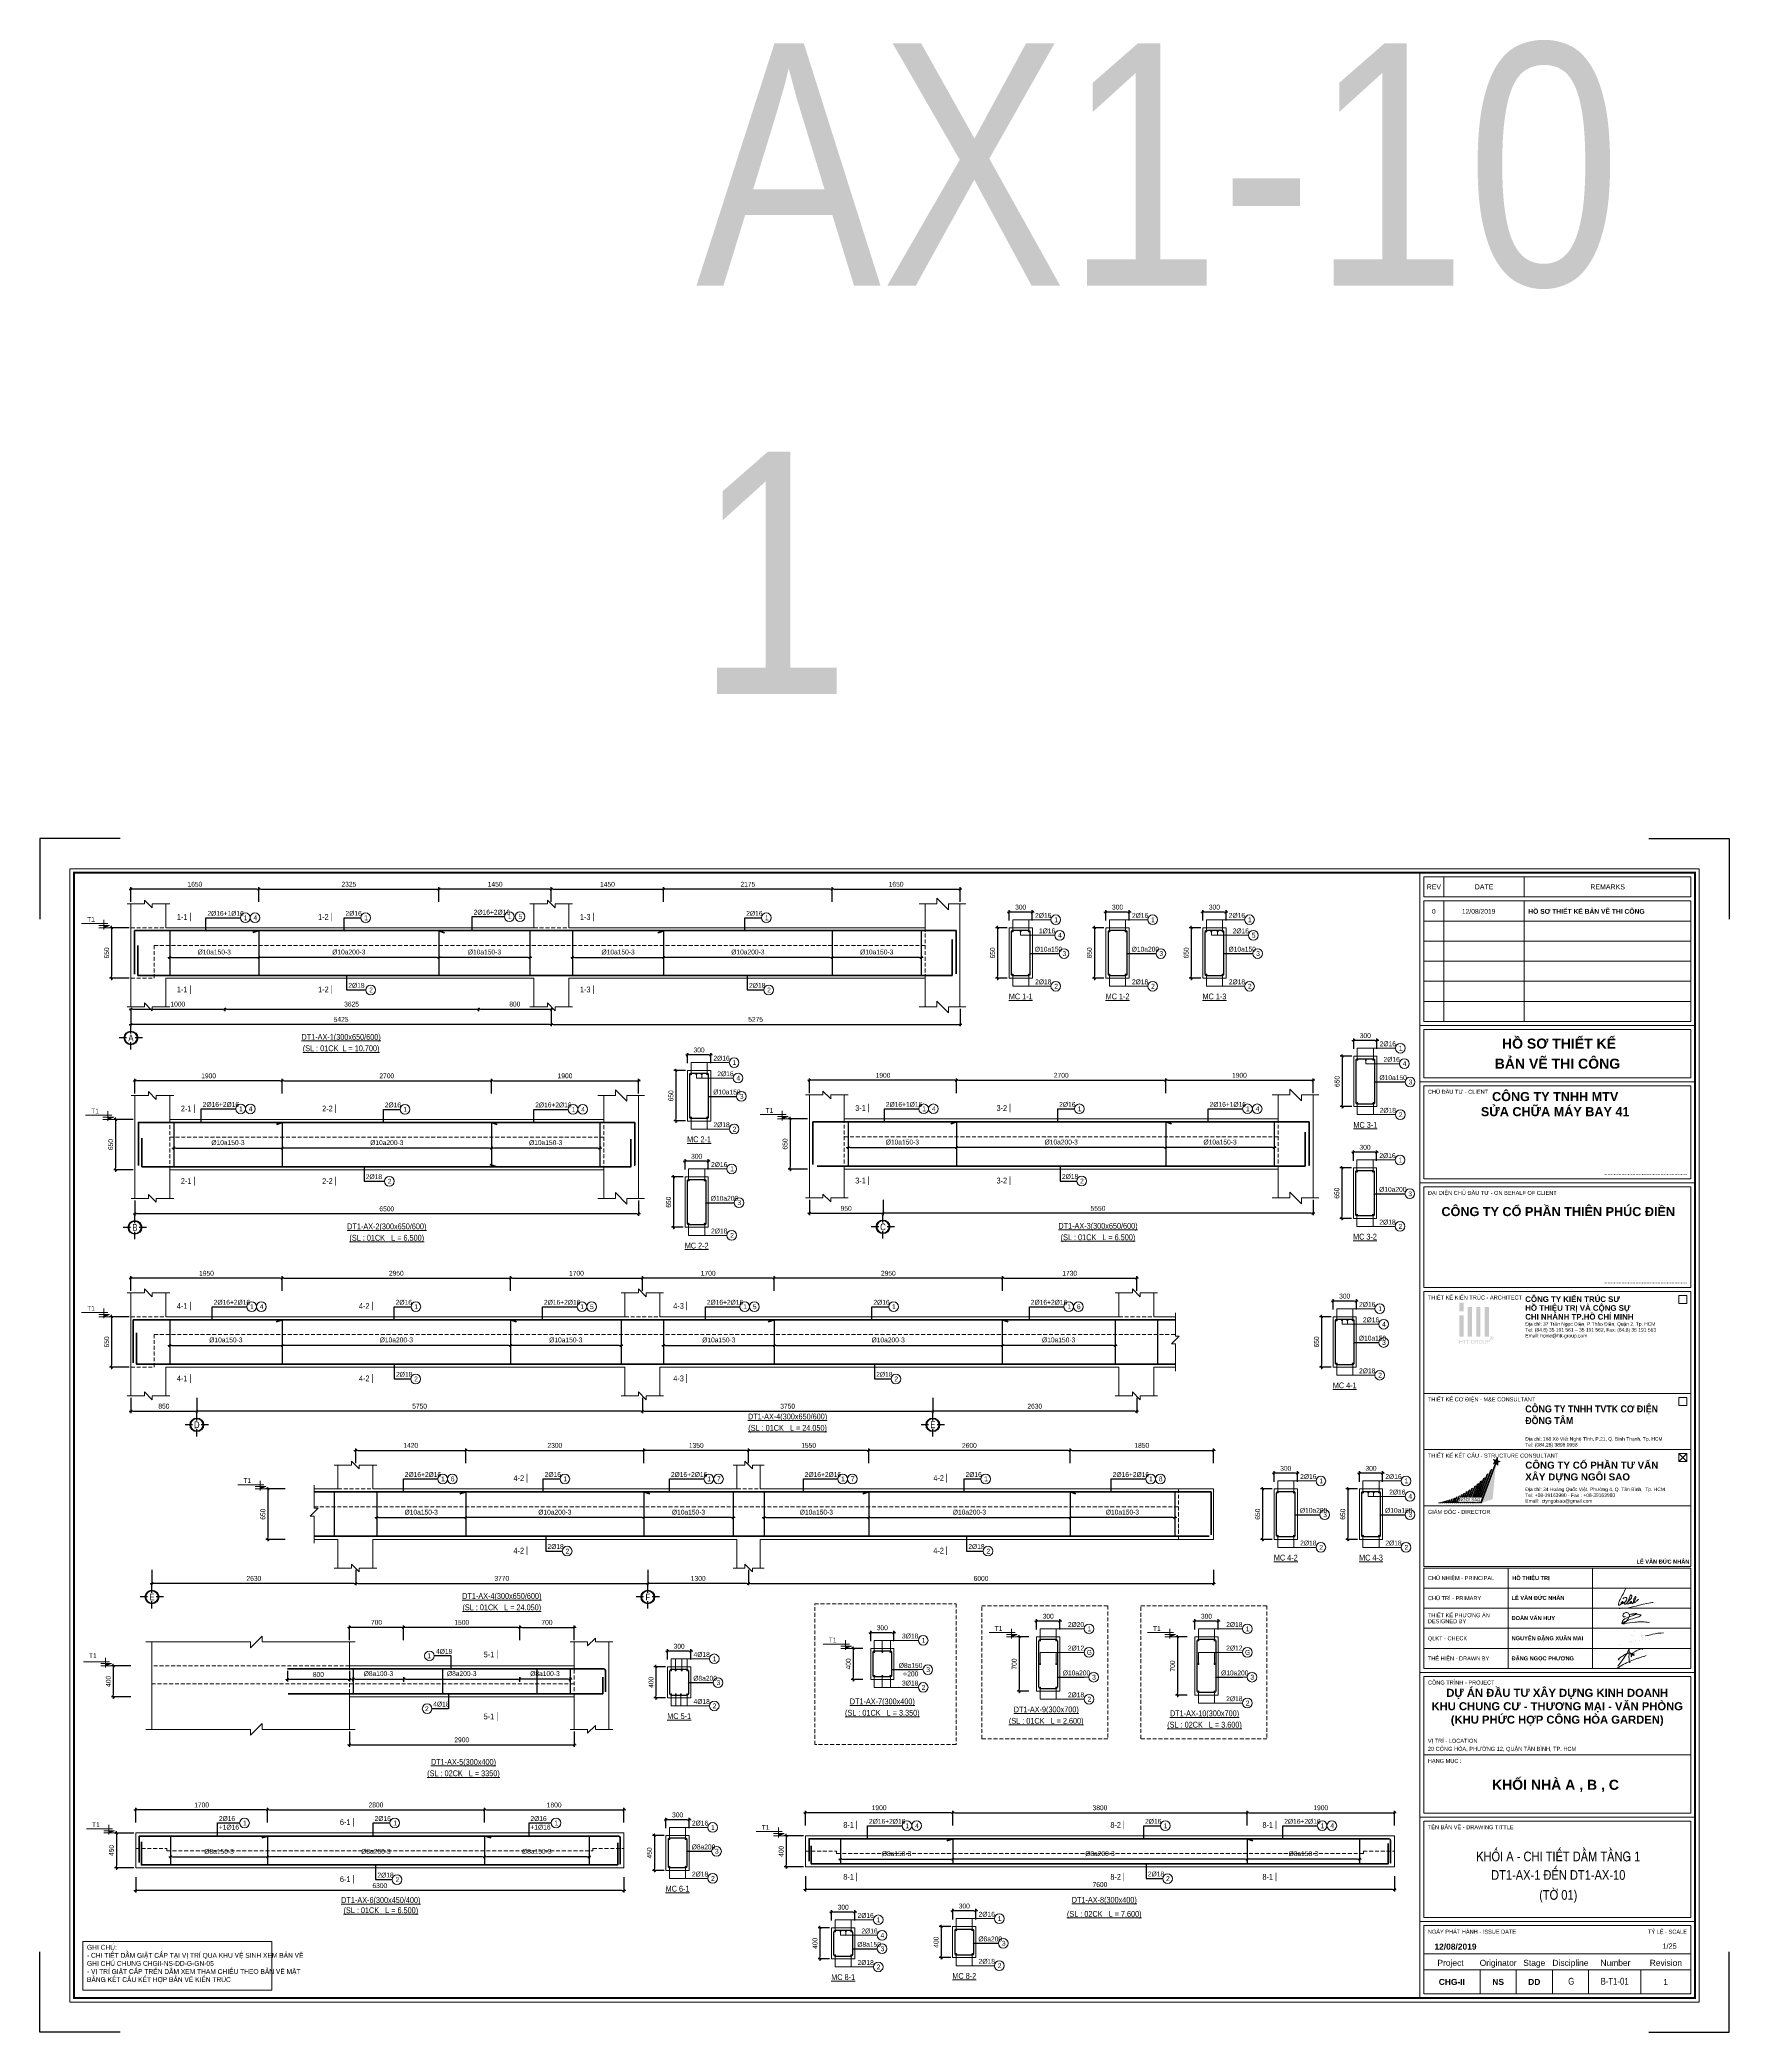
# Model space of a CAD drawing. Header units: millimetres. Extents: x 397144 to 8960116, y 345581 to 674207.
# Drawn here: x 4910048 to 4931851, y 648502 to 674207 of the extents above; entities that cross this region are included whole.
import ezdxf
from ezdxf.enums import TextEntityAlignment as Align

# ---------------------------------------------------------------- set-up
doc = ezdxf.new("R2010")
doc.units = ezdxf.units.MM
doc.header["$PDSIZE"] = -10
for name, pattern in [('CENTER', [2, 1.25, -0.25, 0.25, -0.25]), ('DOT2', [0.125, 0, -0.125]), ('HIDDEN', [0.375, 0.25, -0.125])]:
    doc.linetypes.add(name, pattern=pattern)
doc.layers.get('0').update_dxf_attribs({"linetype": 'CONTINUOUS'})
doc.layers.get('Defpoints').update_dxf_attribs({"color": 12, "linetype": 'CONTINUOUS'})
for name, color, linetype, lineweight in [('2', 2, 'CONTINUOUS', 20), ('CDAI', 8, 'CONTINUOUS', 30), ('CHG_XX_Khung ten$0$A1 BORDER$0$DGIONG', 4, 'CONTINUOUS', 13), ('CHG_XX_Khung ten$0$A1 BORDER$0$STICK', 1, 'CONTINUOUS', 9), ('CHG_XX_Khung ten$0$TEXT', 7, 'CONTINUOUS', 15), ('CHUNHO', 7, 'CENTER', 13), ('CTHEP', 2, 'CONTINUOUS', 50), ('DBAO', 3, 'CONTINUOUS', 20), ('DGIONG', 4, 'CONTINUOUS', 13), ('KTH', 150, 'CONTINUOUS', 5), ('Net khuat', 8, 'HIDDEN', 13), ('STICK', 1, 'CONTINUOUS', 9), ('TEXT', 7, 'CONTINUOUS', 15)]:
    doc.layers.add(name, color=color, linetype=linetype, lineweight=lineweight)
doc.layers.add('8', color=8, linetype='CONTINUOUS')
doc.layers.add('CHG_XX_Khung ten$0$TKTC', color=1, linetype='CONTINUOUS')
doc.layers.add('HATCH', color=7, linetype='CONTINUOUS', lineweight=5, true_color=0x2491ff)
doc.styles.add('CHG_XX_Khung ten$0$A1 BORDER$0$ARIAL', font='arial.ttf')
doc.styles.add('CHG_XX_Khung ten$0$A1 BORDER$0$Arial - Bold', font='arialbd.ttf', dxfattribs={"height": 2.5})
doc.styles.add('CHG_XX_Khung ten$0$A1 BORDER$0$Star-AvoBold', font='VAVOB_0.TTF')
doc.styles.add('CHG_XX_Khung ten$0$A1 BORDER$0$Title Block DD$0$ARIAL', font='arial.ttf')
doc.styles.add('CHG_XX_Khung ten$0$A1 BORDER$0$Title Block DD$0$Arial - Bold', font='arialbd.ttf', dxfattribs={"height": 2.5})
doc.styles.add('CHG_XX_Khung ten$0$arial', font='arial.ttf')
doc.styles.add('CHG_XX_Khung ten$0$Arial - Bold', font='arialbd.ttf')
doc.styles.add('CHG_XX_Khung ten$0$ArialB', font='arialbd.ttf')
doc.styles.add('CHG_XX_Khung ten$0$title block pccc$0$ARIAL', font='arial.ttf')
doc.styles.add('CHG_XX_Khung ten$0$title block pccc$0$Arial - Bold', font='arialbd.ttf', dxfattribs={"height": 2.5})
doc.styles.add('HELVECONDENSE', font='VHELVCN_0.TTF')
doc.styles.add('Star-HelCon', font='VHELVCN_0.TTF')
doc.styles.add('TTP-HelCon', font='VHELVCN_0.TTF')
doc.styles.add('VNI-HELVE-CONDENSE', font='VHELVCN_0.TTF')
doc.dimstyles.new('kc-25', dxfattribs={"dimtxt": 62.5, "dimasz": 20, "dimexe": 20, "dimexo": 50, "dimgap": 25, "dimtad": 3, "dimdec": 0, "dimzin": 0, "dimdsep": 46, "dimtxsty": 'VNI-HELVE-CONDENSE', "dimblk": 'DIM', "dimcen": 2.5, "dimclrd": 256, "dimclre": 154, "dimclrt": 7, "dimaunit": 1, "dimadec": 0, "dimazin": 0, "dimtfac": 1, "dimtdec": 0, "dimtix": 1, "dimtmove": 0, "dimatfit": 3, "dimldrblk": 'DOT', "dimfxl": 1, "dimtolj": 1, "dimtzin": 0, "dimarcsym": 0})
doc.dimstyles.new('TTP-25', dxfattribs={"dimscale": 25, "dimtxt": 2.5, "dimasz": 1, "dimexe": 1, "dimexo": 1, "dimgap": 0.09, "dimtad": 0, "dimdec": 4, "dimrnd": 5, "dimzin": 9, "dimdsep": 46, "dimtxsty": 'TTP-HelCon', "dimblk": 'Stick1', "dimcen": 0.09, "dimdle": 1.5, "dimclrd": 256, "dimclre": 256, "dimclrt": 7, "dimadec": 0, "dimazin": 0, "dimtfac": 1, "dimtdec": 4, "dimtmove": 0, "dimatfit": 3, "dimldrblk": '_ArchTick1', "dimfxl": 1, "dimtvp": 1, "dimtolj": 1, "dimtzin": 0, "dimarcsym": 0})

# ---------------------------------------------------------------- blocks, each defined once
blk = doc.blocks.new('Stick1')
at = {"layer": 'STICK'}
h = blk.add_hatch(color=256, dxfattribs=at)
edge = h.paths.add_edge_path()
edge.add_line((0.3, 0.5), (-0.5, -0.3))
edge.add_arc((-0.4, -0.4), 0.141, 135, 315)
edge.add_line((-0.3, -0.5), (0.5, 0.3))
edge.add_arc((0.4, 0.4), 0.141, 315, 495)
blk.add_line((1, 0), (-1, 0), dxfattribs=at)
blk.add_lwpolyline([(0.3, 0.5), (-0.5, -0.3, 1), (-0.3, -0.5), (0.5, 0.3, 1), (0.3, 0.5, 1)], format="xyb", dxfattribs=at)
blk = doc.blocks.new('*D680')
at = {"layer": 'Defpoints', "color": 0, "ltscale": 500, "transparency": 16777216}
for p in [(4920771, 653655), (4920771, 653522), (4921071, 653522)]:
    blk.add_point(p, dxfattribs=at)
at = {"layer": 'KTH', "lineweight": -2, "ltscale": 500, "transparency": 16777216}
for p, q in [((4920771, 653547), (4920771, 653680)), ((4921046, 653655), (4920796, 653655)), ((4921071, 653547), (4921071, 653680))]:
    blk.add_line(p, q, dxfattribs=at)
at = {"layer": 'KTH', "lineweight": -2, "ltscale": 500, "transparency": 16777216, "xscale": 25, "yscale": 25, "zscale": 25, "rotation": 180}
blk.add_blockref('Stick1', (4920771, 653655), dxfattribs=at)
at = {"layer": 'KTH', "lineweight": -2, "ltscale": 500, "transparency": 16777216, "xscale": 25, "yscale": 25, "zscale": 25}
blk.add_blockref('Stick1', (4921071, 653655), dxfattribs=at)
at = {"layer": 'KTH', "color": 7, "ltscale": 500, "transparency": 16777216, "insert": (4920921, 653719), "char_height": 62.5, "attachment_point": 5, "style": 'TTP-HelCon'}
blk.add_mtext('\\A1;300', dxfattribs=at)
blk = doc.blocks.new('_ArchTick1')
at = {"color": 0, "const_width": 3.81}
blk.add_lwpolyline([(-12.7, -12.7), (12.7, 12.7)], dxfattribs=at)
blk = doc.blocks.new('*D681')
at = {"layer": 'Defpoints', "color": 0, "ltscale": 500, "transparency": 16777216}
for p in [(4920696, 653453), (4920546, 653053), (4920696, 653053)]:
    blk.add_point(p, dxfattribs=at)
at = {"layer": 'KTH', "lineweight": -2, "ltscale": 500, "transparency": 16777216}
for p, q in [((4920671, 653453), (4920521, 653453)), ((4920546, 653428), (4920546, 653078)), ((4920671, 653053), (4920521, 653053))]:
    blk.add_line(p, q, dxfattribs=at)
at = {"layer": 'KTH', "lineweight": -2, "ltscale": 500, "transparency": 16777216, "xscale": 25, "yscale": 25, "zscale": 25}
for p, rotation in [((4920546, 653453), 90), ((4920546, 653053), 270)]:
    blk.add_blockref('Stick1', p, dxfattribs=dict(at, rotation=rotation))
at = {"layer": 'KTH', "color": 7, "ltscale": 500, "transparency": 16777216, "insert": (4920482, 653253), "char_height": 62.5, "attachment_point": 5, "rotation": 90, "style": 'TTP-HelCon'}
blk.add_mtext('\\A1;400', dxfattribs=at)
blk = doc.blocks.new('CODE')
at = {"layer": 'DBAO'}
for p, q in [((-63, 0), (-138, 30)), ((-138, 30), (0, 30)), ((-138, 0), (0, 0)), ((-113, 55), (224, 55)), ((-63, -20), (-63, 105))]:
    blk.add_line(p, q, dxfattribs=at)
at = {"layer": 'HATCH', "color": 1}
blk.add_solid([(-63, 0), (-138, 30), (-63, 30)], dxfattribs=at)
blk = doc.blocks.new('DIM')
h = blk.add_hatch(color=1)
h.paths.add_polyline_path([(0.5, 0.3, 1), (0.3, 0.5), (-0.2, 0), (0.2, 0)])
h.paths.add_polyline_path([(0.2, 0), (-0.2, 0), (-0.5, -0.3, 1), (-0.3, -0.5)])
at = {"color": 9}
for p, q in [((-0.2, 0), (-1.5, 0)), ((0.2, 0), (1.5, 0))]:
    blk.add_line(p, q, dxfattribs=at)
at = {"color": 1}
for p, q in [((-0.5, -0.3), (0.3, 0.5)), ((-0.3, -0.5), (0.5, 0.3)), ((-0.2, 0), (0.2, 0))]:
    blk.add_line(p, q, dxfattribs=at)
blk.add_arc((-0.4, -0.4), 0.138, 135, 315, dxfattribs=at)
blk = doc.blocks.new('*D682')
at = {"layer": 'Defpoints', "color": 0, "ltscale": 500, "transparency": 16777216}
for p in [(4924955, 653804), (4924955, 653670), (4925255, 653670)]:
    blk.add_point(p, dxfattribs=at)
at = {"layer": 'KTH', "lineweight": -2, "ltscale": 500, "transparency": 16777216}
for p, q in [((4924955, 653695), (4924955, 653829)), ((4925230, 653804), (4924980, 653804)), ((4925255, 653695), (4925255, 653829))]:
    blk.add_line(p, q, dxfattribs=at)
at = {"layer": 'KTH', "lineweight": -2, "ltscale": 500, "transparency": 16777216, "xscale": 25, "yscale": 25, "zscale": 25, "rotation": 180}
blk.add_blockref('Stick1', (4924955, 653804), dxfattribs=at)
at = {"layer": 'KTH', "lineweight": -2, "ltscale": 500, "transparency": 16777216, "xscale": 25, "yscale": 25, "zscale": 25}
blk.add_blockref('Stick1', (4925255, 653804), dxfattribs=at)
at = {"layer": 'KTH', "color": 7, "ltscale": 500, "transparency": 16777216, "insert": (4925105, 653868), "char_height": 62.5, "attachment_point": 5, "style": 'TTP-HelCon'}
blk.add_mtext('\\A1;300', dxfattribs=at)
blk = doc.blocks.new('*D683')
at = {"layer": 'Defpoints', "color": 0, "ltscale": 500, "transparency": 16777216}
for p in [(4924879, 653601), (4924730, 652851), (4924879, 652851)]:
    blk.add_point(p, dxfattribs=at)
at = {"layer": 'KTH', "lineweight": -2, "ltscale": 500, "transparency": 16777216}
for p, q in [((4924854, 653601), (4924705, 653601)), ((4924730, 653576), (4924730, 652876)), ((4924854, 652851), (4924705, 652851))]:
    blk.add_line(p, q, dxfattribs=at)
at = {"layer": 'KTH', "lineweight": -2, "ltscale": 500, "transparency": 16777216, "xscale": 25, "yscale": 25, "zscale": 25}
for p, rotation in [((4924730, 653601), 90), ((4924730, 652851), 270)]:
    blk.add_blockref('Stick1', p, dxfattribs=dict(at, rotation=rotation))
at = {"layer": 'KTH', "color": 7, "ltscale": 500, "transparency": 16777216, "insert": (4924666, 653226), "char_height": 62.5, "attachment_point": 5, "rotation": 90, "style": 'TTP-HelCon'}
blk.add_mtext('\\A1;700', dxfattribs=at)
blk = doc.blocks.new('*D684')
at = {"layer": 'Defpoints', "color": 0, "ltscale": 500, "transparency": 16777216}
for p in [(4922912, 653804), (4922912, 653670), (4923212, 653670)]:
    blk.add_point(p, dxfattribs=at)
at = {"layer": 'KTH', "lineweight": -2, "ltscale": 500, "transparency": 16777216}
for p, q in [((4922912, 653695), (4922912, 653829)), ((4923187, 653804), (4922937, 653804)), ((4923212, 653695), (4923212, 653829))]:
    blk.add_line(p, q, dxfattribs=at)
at = {"layer": 'KTH', "lineweight": -2, "ltscale": 500, "transparency": 16777216, "xscale": 25, "yscale": 25, "zscale": 25, "rotation": 180}
blk.add_blockref('Stick1', (4922912, 653804), dxfattribs=at)
at = {"layer": 'KTH', "lineweight": -2, "ltscale": 500, "transparency": 16777216, "xscale": 25, "yscale": 25, "zscale": 25}
blk.add_blockref('Stick1', (4923212, 653804), dxfattribs=at)
at = {"layer": 'KTH', "color": 7, "ltscale": 500, "transparency": 16777216, "insert": (4923062, 653868), "char_height": 62.5, "attachment_point": 5, "style": 'TTP-HelCon'}
blk.add_mtext('\\A1;300', dxfattribs=at)
blk = doc.blocks.new('*D685')
at = {"layer": 'Defpoints', "color": 0, "ltscale": 500, "transparency": 16777216}
for p in [(4922837, 653601), (4922687, 652901), (4922837, 652901)]:
    blk.add_point(p, dxfattribs=at)
at = {"layer": 'KTH', "lineweight": -2, "ltscale": 500, "transparency": 16777216}
for p, q in [((4922812, 653601), (4922662, 653601)), ((4922687, 653576), (4922687, 652926)), ((4922812, 652901), (4922662, 652901))]:
    blk.add_line(p, q, dxfattribs=at)
at = {"layer": 'KTH', "lineweight": -2, "ltscale": 500, "transparency": 16777216, "xscale": 25, "yscale": 25, "zscale": 25}
for p, rotation in [((4922687, 653601), 90), ((4922687, 652901), 270)]:
    blk.add_blockref('Stick1', p, dxfattribs=dict(at, rotation=rotation))
at = {"layer": 'KTH', "color": 7, "ltscale": 500, "transparency": 16777216, "insert": (4922623, 653251), "char_height": 62.5, "attachment_point": 5, "rotation": 90, "style": 'TTP-HelCon'}
blk.add_mtext('\\A1;700', dxfattribs=at)
blk = doc.blocks.new('*D277')
at = {"layer": 'Defpoints', "color": 0, "transparency": 16777216}
for p in [(4911224, 662751), (4910974, 662101), (4911224, 662101)]:
    blk.add_point(p, dxfattribs=at)
at = {"layer": 'KTH', "lineweight": -2, "transparency": 16777216}
for p, q in [((4911199, 662751), (4910949, 662751)), ((4910974, 662726), (4910974, 662126)), ((4911199, 662101), (4910949, 662101))]:
    blk.add_line(p, q, dxfattribs=at)
at = {"layer": 'KTH', "lineweight": -2, "transparency": 16777216, "xscale": 25, "yscale": 25, "zscale": 25}
for p, rotation in [((4910974, 662751), 90), ((4910974, 662101), 270)]:
    blk.add_blockref('Stick1', p, dxfattribs=dict(at, rotation=rotation))
at = {"layer": 'KTH', "color": 7, "transparency": 16777216, "insert": (4910910, 662426), "char_height": 62.5, "attachment_point": 5, "rotation": 90, "style": 'TTP-HelCon'}
blk.add_mtext('\\A1;650', dxfattribs=at)
blk = doc.blocks.new('*D278')
at = {"layer": 'Defpoints', "color": 0, "transparency": 16777216}
for p in [(4911724, 662522), (4912874, 662522), (4912874, 662367)]:
    blk.add_point(p, dxfattribs=at)
at = {"layer": 'KTH', "lineweight": -2, "transparency": 16777216}
for p, q in [((4911724, 662497), (4911724, 662342)), ((4912874, 662497), (4912874, 662342)), ((4911749, 662367), (4912849, 662367))]:
    blk.add_line(p, q, dxfattribs=at)
at = {"layer": 'KTH', "lineweight": -2, "transparency": 16777216, "xscale": 25, "yscale": 25, "zscale": 25, "rotation": 180}
blk.add_blockref('Stick1', (4911724, 662367), dxfattribs=at)
at = {"layer": 'KTH', "lineweight": -2, "transparency": 16777216, "xscale": 25, "yscale": 25, "zscale": 25}
blk.add_blockref('Stick1', (4912874, 662367), dxfattribs=at)
at = {"layer": 'KTH', "color": 7, "transparency": 16777216, "insert": (4912299, 662437), "char_height": 62.5, "attachment_point": 5, "style": 'TTP-HelCon'}
blk.add_mtext('\\A1;Þ10a150-3', dxfattribs=at)
blk = doc.blocks.new('*D279')
at = {"layer": 'Defpoints', "color": 0, "transparency": 16777216}
for p in [(4911224, 663248), (4911224, 663059), (4912874, 663059)]:
    blk.add_point(p, dxfattribs=at)
at = {"layer": 'KTH', "lineweight": -2, "transparency": 16777216}
for p, q in [((4911224, 663084), (4911224, 663273)), ((4912849, 663248), (4911249, 663248)), ((4912874, 663084), (4912874, 663273))]:
    blk.add_line(p, q, dxfattribs=at)
at = {"layer": 'KTH', "lineweight": -2, "transparency": 16777216, "xscale": 25, "yscale": 25, "zscale": 25, "rotation": 180}
blk.add_blockref('Stick1', (4911224, 663248), dxfattribs=at)
at = {"layer": 'KTH', "lineweight": -2, "transparency": 16777216, "xscale": 25, "yscale": 25, "zscale": 25}
blk.add_blockref('Stick1', (4912874, 663248), dxfattribs=at)
at = {"layer": 'KTH', "color": 7, "transparency": 16777216, "insert": (4912049, 663312), "char_height": 62.5, "attachment_point": 5, "style": 'TTP-HelCon'}
blk.add_mtext('\\A1;1650', dxfattribs=at)
blk = doc.blocks.new('*D280')
at = {"layer": 'Defpoints', "color": 0, "transparency": 16777216}
for p in [(4915199, 663248), (4912874, 663059), (4915199, 663059)]:
    blk.add_point(p, dxfattribs=at)
at = {"layer": 'KTH', "lineweight": -2, "transparency": 16777216}
for p, q in [((4912874, 663084), (4912874, 663273)), ((4912899, 663248), (4915174, 663248)), ((4915199, 663084), (4915199, 663273))]:
    blk.add_line(p, q, dxfattribs=at)
at = {"layer": 'KTH', "lineweight": -2, "transparency": 16777216, "xscale": 25, "yscale": 25, "zscale": 25, "rotation": 180}
blk.add_blockref('Stick1', (4912874, 663248), dxfattribs=at)
at = {"layer": 'KTH', "lineweight": -2, "transparency": 16777216, "xscale": 25, "yscale": 25, "zscale": 25}
blk.add_blockref('Stick1', (4915199, 663248), dxfattribs=at)
at = {"layer": 'KTH', "color": 7, "transparency": 16777216, "insert": (4914036, 663312), "char_height": 62.5, "attachment_point": 5, "style": 'TTP-HelCon'}
blk.add_mtext('\\A1;2325', dxfattribs=at)
blk = doc.blocks.new('*D281')
at = {"layer": 'Defpoints', "color": 0, "transparency": 16777216}
for p in [(4915199, 663248), (4915199, 663059), (4916649, 663059)]:
    blk.add_point(p, dxfattribs=at)
at = {"layer": 'KTH', "lineweight": -2, "transparency": 16777216}
for p, q in [((4915199, 663084), (4915199, 663273)), ((4916624, 663248), (4915224, 663248)), ((4916649, 663084), (4916649, 663273))]:
    blk.add_line(p, q, dxfattribs=at)
at = {"layer": 'KTH', "lineweight": -2, "transparency": 16777216, "xscale": 25, "yscale": 25, "zscale": 25, "rotation": 180}
blk.add_blockref('Stick1', (4915199, 663248), dxfattribs=at)
at = {"layer": 'KTH', "lineweight": -2, "transparency": 16777216, "xscale": 25, "yscale": 25, "zscale": 25}
blk.add_blockref('Stick1', (4916649, 663248), dxfattribs=at)
at = {"layer": 'KTH', "color": 7, "transparency": 16777216, "insert": (4915924, 663312), "char_height": 62.5, "attachment_point": 5, "style": 'TTP-HelCon'}
blk.add_mtext('\\A1;1450', dxfattribs=at)
blk = doc.blocks.new('*D282')
at = {"layer": 'Defpoints', "color": 0, "transparency": 16777216}
for p in [(4921924, 663248), (4920274, 663059), (4921924, 663059)]:
    blk.add_point(p, dxfattribs=at)
at = {"layer": 'KTH', "lineweight": -2, "transparency": 16777216}
for p, q in [((4920274, 663084), (4920274, 663273)), ((4920299, 663248), (4921899, 663248)), ((4921924, 663084), (4921924, 663273))]:
    blk.add_line(p, q, dxfattribs=at)
at = {"layer": 'KTH', "lineweight": -2, "transparency": 16777216, "xscale": 25, "yscale": 25, "zscale": 25, "rotation": 180}
blk.add_blockref('Stick1', (4920274, 663248), dxfattribs=at)
at = {"layer": 'KTH', "lineweight": -2, "transparency": 16777216, "xscale": 25, "yscale": 25, "zscale": 25}
blk.add_blockref('Stick1', (4921924, 663248), dxfattribs=at)
at = {"layer": 'KTH', "color": 7, "transparency": 16777216, "insert": (4921099, 663312), "char_height": 62.5, "attachment_point": 5, "style": 'TTP-HelCon'}
blk.add_mtext('\\A1;1650', dxfattribs=at)
blk = doc.blocks.new('*D283')
at = {"layer": 'Defpoints', "color": 0, "transparency": 16777216}
for p in [(4918099, 663248), (4918099, 663059), (4920274, 663059)]:
    blk.add_point(p, dxfattribs=at)
at = {"layer": 'KTH', "lineweight": -2, "transparency": 16777216}
for p, q in [((4918099, 663084), (4918099, 663273)), ((4920249, 663248), (4918124, 663248)), ((4920274, 663084), (4920274, 663273))]:
    blk.add_line(p, q, dxfattribs=at)
at = {"layer": 'KTH', "lineweight": -2, "transparency": 16777216, "xscale": 25, "yscale": 25, "zscale": 25, "rotation": 180}
blk.add_blockref('Stick1', (4918099, 663248), dxfattribs=at)
at = {"layer": 'KTH', "lineweight": -2, "transparency": 16777216, "xscale": 25, "yscale": 25, "zscale": 25}
blk.add_blockref('Stick1', (4920274, 663248), dxfattribs=at)
at = {"layer": 'KTH', "color": 7, "transparency": 16777216, "insert": (4919186, 663312), "char_height": 62.5, "attachment_point": 5, "style": 'TTP-HelCon'}
blk.add_mtext('\\A1;2175', dxfattribs=at)
blk = doc.blocks.new('*D284')
at = {"layer": 'Defpoints', "color": 0, "transparency": 16777216}
for p in [(4918099, 663248), (4916649, 663059), (4918099, 663059)]:
    blk.add_point(p, dxfattribs=at)
at = {"layer": 'KTH', "lineweight": -2, "transparency": 16777216}
for p, q in [((4916649, 663084), (4916649, 663273)), ((4916674, 663248), (4918074, 663248)), ((4918099, 663084), (4918099, 663273))]:
    blk.add_line(p, q, dxfattribs=at)
at = {"layer": 'KTH', "lineweight": -2, "transparency": 16777216, "xscale": 25, "yscale": 25, "zscale": 25, "rotation": 180}
blk.add_blockref('Stick1', (4916649, 663248), dxfattribs=at)
at = {"layer": 'KTH', "lineweight": -2, "transparency": 16777216, "xscale": 25, "yscale": 25, "zscale": 25}
blk.add_blockref('Stick1', (4918099, 663248), dxfattribs=at)
at = {"layer": 'KTH', "color": 7, "transparency": 16777216, "insert": (4917374, 663312), "char_height": 62.5, "attachment_point": 5, "style": 'TTP-HelCon'}
blk.add_mtext('\\A1;1450', dxfattribs=at)
blk = doc.blocks.new('*D285')
at = {"layer": 'Defpoints', "color": 0, "transparency": 16777216}
for p in [(4911224, 661731), (4916649, 661731), (4911224, 661505)]:
    blk.add_point(p, dxfattribs=at)
at = {"layer": 'KTH', "lineweight": -2, "transparency": 16777216}
for p, q in [((4911224, 661706), (4911224, 661480)), ((4916649, 661706), (4916649, 661480)), ((4916624, 661505), (4911249, 661505))]:
    blk.add_line(p, q, dxfattribs=at)
at = {"layer": 'KTH', "lineweight": -2, "transparency": 16777216, "xscale": 25, "yscale": 25, "zscale": 25, "rotation": 180}
blk.add_blockref('Stick1', (4911224, 661505), dxfattribs=at)
at = {"layer": 'KTH', "lineweight": -2, "transparency": 16777216, "xscale": 25, "yscale": 25, "zscale": 25}
blk.add_blockref('Stick1', (4916649, 661505), dxfattribs=at)
at = {"layer": 'KTH', "color": 7, "transparency": 16777216, "insert": (4913936, 661569), "char_height": 62.5, "attachment_point": 5, "style": 'TTP-HelCon'}
blk.add_mtext('\\A1;5425', dxfattribs=at)
blk = doc.blocks.new('*D286')
at = {"layer": 'Defpoints', "color": 0, "transparency": 16777216}
for p in [(4916649, 661731), (4921924, 661731), (4921924, 661505)]:
    blk.add_point(p, dxfattribs=at)
at = {"layer": 'KTH', "lineweight": -2, "transparency": 16777216}
for p, q in [((4916649, 661706), (4916649, 661480)), ((4921924, 661706), (4921924, 661480)), ((4916674, 661505), (4921899, 661505))]:
    blk.add_line(p, q, dxfattribs=at)
at = {"layer": 'KTH', "lineweight": -2, "transparency": 16777216, "xscale": 25, "yscale": 25, "zscale": 25, "rotation": 180}
blk.add_blockref('Stick1', (4916649, 661505), dxfattribs=at)
at = {"layer": 'KTH', "lineweight": -2, "transparency": 16777216, "xscale": 25, "yscale": 25, "zscale": 25}
blk.add_blockref('Stick1', (4921924, 661505), dxfattribs=at)
at = {"layer": 'KTH', "color": 7, "transparency": 16777216, "insert": (4919286, 661569), "char_height": 62.5, "attachment_point": 5, "style": 'TTP-HelCon'}
blk.add_mtext('\\A1;5275', dxfattribs=at)
blk = doc.blocks.new('*D287')
at = {"layer": 'Defpoints', "color": 0, "transparency": 16777216}
for p in [(4912874, 662522), (4915199, 662522), (4912874, 662367)]:
    blk.add_point(p, dxfattribs=at)
at = {"layer": 'KTH', "lineweight": -2, "transparency": 16777216}
for p, q in [((4912874, 662497), (4912874, 662342)), ((4915199, 662497), (4915199, 662342)), ((4915174, 662367), (4912899, 662367))]:
    blk.add_line(p, q, dxfattribs=at)
at = {"layer": 'KTH', "lineweight": -2, "transparency": 16777216, "xscale": 25, "yscale": 25, "zscale": 25, "rotation": 180}
blk.add_blockref('Stick1', (4912874, 662367), dxfattribs=at)
at = {"layer": 'KTH', "lineweight": -2, "transparency": 16777216, "xscale": 25, "yscale": 25, "zscale": 25}
blk.add_blockref('Stick1', (4915199, 662367), dxfattribs=at)
at = {"layer": 'KTH', "color": 7, "transparency": 16777216, "insert": (4914036, 662437), "char_height": 62.5, "attachment_point": 5, "style": 'TTP-HelCon'}
blk.add_mtext('\\A1;Þ10a200-3', dxfattribs=at)
blk = doc.blocks.new('*D288')
at = {"layer": 'Defpoints', "color": 0, "transparency": 16777216}
for p in [(4915199, 662522), (4916374, 662522), (4915199, 662367)]:
    blk.add_point(p, dxfattribs=at)
at = {"layer": 'KTH', "lineweight": -2, "transparency": 16777216}
for p, q in [((4915199, 662497), (4915199, 662342)), ((4916374, 662497), (4916374, 662342)), ((4916349, 662367), (4915224, 662367))]:
    blk.add_line(p, q, dxfattribs=at)
at = {"layer": 'KTH', "lineweight": -2, "transparency": 16777216, "xscale": 25, "yscale": 25, "zscale": 25, "rotation": 180}
blk.add_blockref('Stick1', (4915199, 662367), dxfattribs=at)
at = {"layer": 'KTH', "lineweight": -2, "transparency": 16777216, "xscale": 25, "yscale": 25, "zscale": 25}
blk.add_blockref('Stick1', (4916374, 662367), dxfattribs=at)
at = {"layer": 'KTH', "color": 7, "transparency": 16777216, "insert": (4915786, 662437), "char_height": 62.5, "attachment_point": 5, "style": 'TTP-HelCon'}
blk.add_mtext('\\A1;Þ10a150-3', dxfattribs=at)
blk = doc.blocks.new('*D289')
at = {"layer": 'Defpoints', "color": 0, "transparency": 16777216}
for p in [(4916924, 662522), (4918099, 662522), (4918099, 662367)]:
    blk.add_point(p, dxfattribs=at)
at = {"layer": 'KTH', "lineweight": -2, "transparency": 16777216}
for p, q in [((4916924, 662497), (4916924, 662342)), ((4918099, 662497), (4918099, 662342)), ((4916949, 662367), (4918074, 662367))]:
    blk.add_line(p, q, dxfattribs=at)
at = {"layer": 'KTH', "lineweight": -2, "transparency": 16777216, "xscale": 25, "yscale": 25, "zscale": 25, "rotation": 180}
blk.add_blockref('Stick1', (4916924, 662367), dxfattribs=at)
at = {"layer": 'KTH', "lineweight": -2, "transparency": 16777216, "xscale": 25, "yscale": 25, "zscale": 25}
blk.add_blockref('Stick1', (4918099, 662367), dxfattribs=at)
at = {"layer": 'KTH', "color": 7, "transparency": 16777216, "insert": (4917511, 662437), "char_height": 62.5, "attachment_point": 5, "style": 'TTP-HelCon'}
blk.add_mtext('\\A1;Þ10a150-3', dxfattribs=at)
blk = doc.blocks.new('*D290')
at = {"layer": 'Defpoints', "color": 0, "transparency": 16777216}
for p in [(4918099, 662522), (4920274, 662522), (4918099, 662367)]:
    blk.add_point(p, dxfattribs=at)
at = {"layer": 'KTH', "lineweight": -2, "transparency": 16777216}
for p, q in [((4918099, 662497), (4918099, 662342)), ((4920274, 662497), (4920274, 662342)), ((4920249, 662367), (4918124, 662367))]:
    blk.add_line(p, q, dxfattribs=at)
at = {"layer": 'KTH', "lineweight": -2, "transparency": 16777216, "xscale": 25, "yscale": 25, "zscale": 25, "rotation": 180}
blk.add_blockref('Stick1', (4918099, 662367), dxfattribs=at)
at = {"layer": 'KTH', "lineweight": -2, "transparency": 16777216, "xscale": 25, "yscale": 25, "zscale": 25}
blk.add_blockref('Stick1', (4920274, 662367), dxfattribs=at)
at = {"layer": 'KTH', "color": 7, "transparency": 16777216, "insert": (4919186, 662437), "char_height": 62.5, "attachment_point": 5, "style": 'TTP-HelCon'}
blk.add_mtext('\\A1;Þ10a200-3', dxfattribs=at)
blk = doc.blocks.new('dau truc')
blk.add_circle((0, 0), 180)
at = {"layer": '8'}
for p, q in [((-127, 0), (-345, 0)), ((0, 127), (0, 345)), ((345, 0), (127, 0)), ((0, -345), (0, -127))]:
    blk.add_line(p, q, dxfattribs=at)
blk.add_circle((0, 0), 200, dxfattribs=at)
at = {"layer": 'TEXT', "style": 'HELVECONDENSE'}
blk.add_attdef('A', text='', height=233, dxfattribs=at).set_placement((0, 0), align=Align.MIDDLE)
blk = doc.blocks.new('*D291')
at = {"layer": 'Defpoints', "color": 0, "transparency": 16777216}
for p in [(4920274, 662522), (4921424, 662522), (4920274, 662367)]:
    blk.add_point(p, dxfattribs=at)
at = {"layer": 'KTH', "lineweight": -2, "transparency": 16777216}
for p, q in [((4920274, 662497), (4920274, 662342)), ((4921424, 662497), (4921424, 662342)), ((4921399, 662367), (4920299, 662367))]:
    blk.add_line(p, q, dxfattribs=at)
at = {"layer": 'KTH', "lineweight": -2, "transparency": 16777216, "xscale": 25, "yscale": 25, "zscale": 25, "rotation": 180}
blk.add_blockref('Stick1', (4920274, 662367), dxfattribs=at)
at = {"layer": 'KTH', "lineweight": -2, "transparency": 16777216, "xscale": 25, "yscale": 25, "zscale": 25}
blk.add_blockref('Stick1', (4921424, 662367), dxfattribs=at)
at = {"layer": 'KTH', "color": 7, "transparency": 16777216, "insert": (4920849, 662437), "char_height": 62.5, "attachment_point": 5, "style": 'TTP-HelCon'}
blk.add_mtext('\\A1;Þ10a150-3', dxfattribs=at)
blk = doc.blocks.new('MC')
at = {"layer": 'CTHEP', "const_width": 10}
blk.add_lwpolyline([(0, 150), (0, 0)], dxfattribs=at)
at = {"layer": 'TEXT', "style": 'TTP-HelCon'}
blk.add_attdef('A', text='', height=100, dxfattribs=at).set_placement((-50, 26), align=Align.RIGHT)
blk = doc.blocks.new('*D292')
at = {"layer": 'Defpoints', "color": 0, "ltscale": 500, "transparency": 16777216}
for p in [(4922557, 662953), (4922557, 662820), (4922857, 662820)]:
    blk.add_point(p, dxfattribs=at)
at = {"layer": 'KTH', "lineweight": -2, "ltscale": 500, "transparency": 16777216}
for p, q in [((4922557, 662845), (4922557, 662978)), ((4922832, 662953), (4922582, 662953)), ((4922857, 662845), (4922857, 662978))]:
    blk.add_line(p, q, dxfattribs=at)
at = {"layer": 'KTH', "lineweight": -2, "ltscale": 500, "transparency": 16777216, "xscale": 25, "yscale": 25, "zscale": 25, "rotation": 180}
blk.add_blockref('Stick1', (4922557, 662953), dxfattribs=at)
at = {"layer": 'KTH', "lineweight": -2, "ltscale": 500, "transparency": 16777216, "xscale": 25, "yscale": 25, "zscale": 25}
blk.add_blockref('Stick1', (4922857, 662953), dxfattribs=at)
at = {"layer": 'KTH', "color": 7, "ltscale": 500, "transparency": 16777216, "insert": (4922707, 663017), "char_height": 62.5, "attachment_point": 5, "style": 'TTP-HelCon'}
blk.add_mtext('\\A1;300', dxfattribs=at)
blk = doc.blocks.new('*D293')
at = {"layer": 'Defpoints', "color": 0, "ltscale": 500, "transparency": 16777216}
for p in [(4922557, 662751), (4922408, 662101), (4922557, 662101)]:
    blk.add_point(p, dxfattribs=at)
at = {"layer": 'KTH', "lineweight": -2, "ltscale": 500, "transparency": 16777216}
for p, q in [((4922532, 662751), (4922383, 662751)), ((4922408, 662726), (4922408, 662126)), ((4922532, 662101), (4922383, 662101))]:
    blk.add_line(p, q, dxfattribs=at)
at = {"layer": 'KTH', "lineweight": -2, "ltscale": 500, "transparency": 16777216, "xscale": 25, "yscale": 25, "zscale": 25}
for p, rotation in [((4922408, 662751), 90), ((4922408, 662101), 270)]:
    blk.add_blockref('Stick1', p, dxfattribs=dict(at, rotation=rotation))
at = {"layer": 'KTH', "color": 7, "ltscale": 500, "transparency": 16777216, "insert": (4922344, 662426), "char_height": 62.5, "attachment_point": 5, "rotation": 90, "style": 'TTP-HelCon'}
blk.add_mtext('\\A1;650', dxfattribs=at)
blk = doc.blocks.new('*D294')
at = {"layer": 'Defpoints', "color": 0, "ltscale": 500, "transparency": 16777216}
for p in [(4923807, 662953), (4923807, 662820), (4924107, 662820)]:
    blk.add_point(p, dxfattribs=at)
at = {"layer": 'KTH', "lineweight": -2, "ltscale": 500, "transparency": 16777216}
for p, q in [((4923807, 662845), (4923807, 662978)), ((4924082, 662953), (4923832, 662953)), ((4924107, 662845), (4924107, 662978))]:
    blk.add_line(p, q, dxfattribs=at)
at = {"layer": 'KTH', "lineweight": -2, "ltscale": 500, "transparency": 16777216, "xscale": 25, "yscale": 25, "zscale": 25, "rotation": 180}
blk.add_blockref('Stick1', (4923807, 662953), dxfattribs=at)
at = {"layer": 'KTH', "lineweight": -2, "ltscale": 500, "transparency": 16777216, "xscale": 25, "yscale": 25, "zscale": 25}
blk.add_blockref('Stick1', (4924107, 662953), dxfattribs=at)
at = {"layer": 'KTH', "color": 7, "ltscale": 500, "transparency": 16777216, "insert": (4923957, 663017), "char_height": 62.5, "attachment_point": 5, "style": 'TTP-HelCon'}
blk.add_mtext('\\A1;300', dxfattribs=at)
blk = doc.blocks.new('*D295')
at = {"layer": 'Defpoints', "color": 0, "ltscale": 500, "transparency": 16777216}
for p in [(4923807, 662751), (4923658, 662101), (4923807, 662101)]:
    blk.add_point(p, dxfattribs=at)
at = {"layer": 'KTH', "lineweight": -2, "ltscale": 500, "transparency": 16777216}
for p, q in [((4923782, 662751), (4923633, 662751)), ((4923658, 662726), (4923658, 662126)), ((4923782, 662101), (4923633, 662101))]:
    blk.add_line(p, q, dxfattribs=at)
at = {"layer": 'KTH', "lineweight": -2, "ltscale": 500, "transparency": 16777216, "xscale": 25, "yscale": 25, "zscale": 25}
for p, rotation in [((4923658, 662751), 90), ((4923658, 662101), 270)]:
    blk.add_blockref('Stick1', p, dxfattribs=dict(at, rotation=rotation))
at = {"layer": 'KTH', "color": 7, "ltscale": 500, "transparency": 16777216, "insert": (4923594, 662426), "char_height": 62.5, "attachment_point": 5, "rotation": 90, "style": 'TTP-HelCon'}
blk.add_mtext('\\A1;650', dxfattribs=at)
blk = doc.blocks.new('*D296')
at = {"layer": 'Defpoints', "color": 0, "ltscale": 500, "transparency": 16777216}
for p in [(4925057, 662953), (4925057, 662820), (4925357, 662820)]:
    blk.add_point(p, dxfattribs=at)
at = {"layer": 'KTH', "lineweight": -2, "ltscale": 500, "transparency": 16777216}
for p, q in [((4925057, 662845), (4925057, 662978)), ((4925332, 662953), (4925082, 662953)), ((4925357, 662845), (4925357, 662978))]:
    blk.add_line(p, q, dxfattribs=at)
at = {"layer": 'KTH', "lineweight": -2, "ltscale": 500, "transparency": 16777216, "xscale": 25, "yscale": 25, "zscale": 25, "rotation": 180}
blk.add_blockref('Stick1', (4925057, 662953), dxfattribs=at)
at = {"layer": 'KTH', "lineweight": -2, "ltscale": 500, "transparency": 16777216, "xscale": 25, "yscale": 25, "zscale": 25}
blk.add_blockref('Stick1', (4925357, 662953), dxfattribs=at)
at = {"layer": 'KTH', "color": 7, "ltscale": 500, "transparency": 16777216, "insert": (4925207, 663017), "char_height": 62.5, "attachment_point": 5, "style": 'TTP-HelCon'}
blk.add_mtext('\\A1;300', dxfattribs=at)
blk = doc.blocks.new('*D297')
at = {"layer": 'Defpoints', "color": 0, "ltscale": 500, "transparency": 16777216}
for p in [(4925057, 662751), (4924908, 662101), (4925057, 662101)]:
    blk.add_point(p, dxfattribs=at)
at = {"layer": 'KTH', "lineweight": -2, "ltscale": 500, "transparency": 16777216}
for p, q in [((4925032, 662751), (4924883, 662751)), ((4924908, 662726), (4924908, 662126)), ((4925032, 662101), (4924883, 662101))]:
    blk.add_line(p, q, dxfattribs=at)
at = {"layer": 'KTH', "lineweight": -2, "ltscale": 500, "transparency": 16777216, "xscale": 25, "yscale": 25, "zscale": 25}
for p, rotation in [((4924908, 662751), 90), ((4924908, 662101), 270)]:
    blk.add_blockref('Stick1', p, dxfattribs=dict(at, rotation=rotation))
at = {"layer": 'KTH', "color": 7, "ltscale": 500, "transparency": 16777216, "insert": (4924844, 662426), "char_height": 62.5, "attachment_point": 5, "rotation": 90, "style": 'TTP-HelCon'}
blk.add_mtext('\\A1;650', dxfattribs=at)
blk = doc.blocks.new('*D298')
at = {"layer": 'Defpoints', "color": 0, "transparency": 16777216}
for p in [(4911276, 660776), (4911276, 660587), (4913176, 660587)]:
    blk.add_point(p, dxfattribs=at)
at = {"layer": 'KTH', "lineweight": -2, "transparency": 16777216}
for p, q in [((4911276, 660612), (4911276, 660801)), ((4913151, 660776), (4911301, 660776)), ((4913176, 660612), (4913176, 660801))]:
    blk.add_line(p, q, dxfattribs=at)
at = {"layer": 'KTH', "lineweight": -2, "transparency": 16777216, "xscale": 25, "yscale": 25, "zscale": 25, "rotation": 180}
blk.add_blockref('Stick1', (4911276, 660776), dxfattribs=at)
at = {"layer": 'KTH', "lineweight": -2, "transparency": 16777216, "xscale": 25, "yscale": 25, "zscale": 25}
blk.add_blockref('Stick1', (4913176, 660776), dxfattribs=at)
at = {"layer": 'KTH', "color": 7, "transparency": 16777216, "insert": (4912226, 660840), "char_height": 62.5, "attachment_point": 5, "style": 'TTP-HelCon'}
blk.add_mtext('\\A1;1900', dxfattribs=at)
blk = doc.blocks.new('*D299')
at = {"layer": 'Defpoints', "color": 0, "transparency": 16777216}
for p in [(4911276, 660279), (4911026, 659629), (4911276, 659629)]:
    blk.add_point(p, dxfattribs=at)
at = {"layer": 'KTH', "lineweight": -2, "transparency": 16777216}
for p, q in [((4911251, 660279), (4911001, 660279)), ((4911026, 660254), (4911026, 659654)), ((4911251, 659629), (4911001, 659629))]:
    blk.add_line(p, q, dxfattribs=at)
at = {"layer": 'KTH', "lineweight": -2, "transparency": 16777216, "xscale": 25, "yscale": 25, "zscale": 25}
for p, rotation in [((4911026, 660279), 90), ((4911026, 659629), 270)]:
    blk.add_blockref('Stick1', p, dxfattribs=dict(at, rotation=rotation))
at = {"layer": 'KTH', "color": 7, "transparency": 16777216, "insert": (4910962, 659954), "char_height": 62.5, "attachment_point": 5, "rotation": 90, "style": 'TTP-HelCon'}
blk.add_mtext('\\A1;650', dxfattribs=at)
blk = doc.blocks.new('*D300')
at = {"layer": 'Defpoints', "color": 0, "transparency": 16777216}
for p in [(4911276, 659259), (4917776, 659259), (4911276, 659061)]:
    blk.add_point(p, dxfattribs=at)
at = {"layer": 'KTH', "lineweight": -2, "transparency": 16777216}
for p, q in [((4911276, 659234), (4911276, 659036)), ((4917776, 659234), (4917776, 659036)), ((4917751, 659061), (4911301, 659061))]:
    blk.add_line(p, q, dxfattribs=at)
at = {"layer": 'KTH', "lineweight": -2, "transparency": 16777216, "xscale": 25, "yscale": 25, "zscale": 25, "rotation": 180}
blk.add_blockref('Stick1', (4911276, 659061), dxfattribs=at)
at = {"layer": 'KTH', "lineweight": -2, "transparency": 16777216, "xscale": 25, "yscale": 25, "zscale": 25}
blk.add_blockref('Stick1', (4917776, 659061), dxfattribs=at)
at = {"layer": 'KTH', "color": 7, "transparency": 16777216, "insert": (4914526, 659124), "char_height": 62.5, "attachment_point": 5, "style": 'TTP-HelCon'}
blk.add_mtext('\\A1;6500', dxfattribs=at)
blk = doc.blocks.new('*D301')
at = {"layer": 'Defpoints', "color": 0, "transparency": 16777216}
for p in [(4915876, 660776), (4913176, 660587), (4915876, 660587)]:
    blk.add_point(p, dxfattribs=at)
at = {"layer": 'KTH', "lineweight": -2, "transparency": 16777216}
for p, q in [((4913176, 660612), (4913176, 660801)), ((4913201, 660776), (4915851, 660776)), ((4915876, 660612), (4915876, 660801))]:
    blk.add_line(p, q, dxfattribs=at)
at = {"layer": 'KTH', "lineweight": -2, "transparency": 16777216, "xscale": 25, "yscale": 25, "zscale": 25, "rotation": 180}
blk.add_blockref('Stick1', (4913176, 660776), dxfattribs=at)
at = {"layer": 'KTH', "lineweight": -2, "transparency": 16777216, "xscale": 25, "yscale": 25, "zscale": 25}
blk.add_blockref('Stick1', (4915876, 660776), dxfattribs=at)
at = {"layer": 'KTH', "color": 7, "transparency": 16777216, "insert": (4914526, 660840), "char_height": 62.5, "attachment_point": 5, "style": 'TTP-HelCon'}
blk.add_mtext('\\A1;2700', dxfattribs=at)
blk = doc.blocks.new('*D302')
at = {"layer": 'Defpoints', "color": 0, "transparency": 16777216}
for p in [(4917776, 660776), (4915876, 660587), (4917776, 660587)]:
    blk.add_point(p, dxfattribs=at)
at = {"layer": 'KTH', "lineweight": -2, "transparency": 16777216}
for p, q in [((4915876, 660612), (4915876, 660801)), ((4915901, 660776), (4917751, 660776)), ((4917776, 660612), (4917776, 660801))]:
    blk.add_line(p, q, dxfattribs=at)
at = {"layer": 'KTH', "lineweight": -2, "transparency": 16777216, "xscale": 25, "yscale": 25, "zscale": 25, "rotation": 180}
blk.add_blockref('Stick1', (4915876, 660776), dxfattribs=at)
at = {"layer": 'KTH', "lineweight": -2, "transparency": 16777216, "xscale": 25, "yscale": 25, "zscale": 25}
blk.add_blockref('Stick1', (4917776, 660776), dxfattribs=at)
at = {"layer": 'KTH', "color": 7, "transparency": 16777216, "insert": (4916826, 660840), "char_height": 62.5, "attachment_point": 5, "style": 'TTP-HelCon'}
blk.add_mtext('\\A1;1900', dxfattribs=at)
blk = doc.blocks.new('*D303')
at = {"layer": 'Defpoints', "color": 0, "transparency": 16777216}
for p in [(4911776, 660049), (4913176, 660049), (4913176, 659909)]:
    blk.add_point(p, dxfattribs=at)
at = {"layer": 'KTH', "lineweight": -2, "transparency": 16777216}
for p, q in [((4911776, 660024), (4911776, 659884)), ((4911801, 659909), (4913151, 659909)), ((4913176, 660024), (4913176, 659884))]:
    blk.add_line(p, q, dxfattribs=at)
at = {"layer": 'KTH', "lineweight": -2, "transparency": 16777216, "xscale": 25, "yscale": 25, "zscale": 25, "rotation": 180}
blk.add_blockref('Stick1', (4911776, 659909), dxfattribs=at)
at = {"layer": 'KTH', "lineweight": -2, "transparency": 16777216, "xscale": 25, "yscale": 25, "zscale": 25}
blk.add_blockref('Stick1', (4913176, 659909), dxfattribs=at)
at = {"layer": 'KTH', "color": 7, "transparency": 16777216, "insert": (4912476, 659978), "char_height": 62.5, "attachment_point": 5, "style": 'TTP-HelCon'}
blk.add_mtext('\\A1;Þ10a150-3', dxfattribs=at)
blk = doc.blocks.new('*D304')
at = {"layer": 'Defpoints', "color": 0, "transparency": 16777216}
for p in [(4913176, 660049), (4913176, 659909), (4915876, 660049)]:
    blk.add_point(p, dxfattribs=at)
at = {"layer": 'KTH', "lineweight": -2, "transparency": 16777216}
for p, q in [((4913176, 660024), (4913176, 659884)), ((4915851, 659909), (4913201, 659909)), ((4915876, 660024), (4915876, 659884))]:
    blk.add_line(p, q, dxfattribs=at)
at = {"layer": 'KTH', "lineweight": -2, "transparency": 16777216, "xscale": 25, "yscale": 25, "zscale": 25, "rotation": 180}
blk.add_blockref('Stick1', (4913176, 659909), dxfattribs=at)
at = {"layer": 'KTH', "lineweight": -2, "transparency": 16777216, "xscale": 25, "yscale": 25, "zscale": 25}
blk.add_blockref('Stick1', (4915876, 659909), dxfattribs=at)
at = {"layer": 'KTH', "color": 7, "transparency": 16777216, "insert": (4914526, 659978), "char_height": 62.5, "attachment_point": 5, "style": 'TTP-HelCon'}
blk.add_mtext('\\A1;Þ10a200-3', dxfattribs=at)
blk = doc.blocks.new('*D305')
at = {"layer": 'Defpoints', "color": 0, "transparency": 16777216}
for p in [(4915876, 660049), (4915876, 659909), (4917276, 660049)]:
    blk.add_point(p, dxfattribs=at)
at = {"layer": 'KTH', "lineweight": -2, "transparency": 16777216}
for p, q in [((4915876, 660024), (4915876, 659884)), ((4917251, 659909), (4915901, 659909)), ((4917276, 660024), (4917276, 659884))]:
    blk.add_line(p, q, dxfattribs=at)
at = {"layer": 'KTH', "lineweight": -2, "transparency": 16777216, "xscale": 25, "yscale": 25, "zscale": 25, "rotation": 180}
blk.add_blockref('Stick1', (4915876, 659909), dxfattribs=at)
at = {"layer": 'KTH', "lineweight": -2, "transparency": 16777216, "xscale": 25, "yscale": 25, "zscale": 25}
blk.add_blockref('Stick1', (4917276, 659909), dxfattribs=at)
at = {"layer": 'KTH', "color": 7, "transparency": 16777216, "insert": (4916576, 659978), "char_height": 62.5, "attachment_point": 5, "style": 'TTP-HelCon'}
blk.add_mtext('\\A1;Þ10a150-3', dxfattribs=at)
blk = doc.blocks.new('*D306')
at = {"layer": 'Defpoints', "color": 0, "ltscale": 500, "transparency": 16777216}
for p in [(4918406, 661110), (4918406, 660977), (4918706, 660977)]:
    blk.add_point(p, dxfattribs=at)
at = {"layer": 'KTH', "lineweight": -2, "ltscale": 500, "transparency": 16777216}
for p, q in [((4918406, 661002), (4918406, 661135)), ((4918681, 661110), (4918431, 661110)), ((4918706, 661002), (4918706, 661135))]:
    blk.add_line(p, q, dxfattribs=at)
at = {"layer": 'KTH', "lineweight": -2, "ltscale": 500, "transparency": 16777216, "xscale": 25, "yscale": 25, "zscale": 25, "rotation": 180}
blk.add_blockref('Stick1', (4918406, 661110), dxfattribs=at)
at = {"layer": 'KTH', "lineweight": -2, "ltscale": 500, "transparency": 16777216, "xscale": 25, "yscale": 25, "zscale": 25}
blk.add_blockref('Stick1', (4918706, 661110), dxfattribs=at)
at = {"layer": 'KTH', "color": 7, "ltscale": 500, "transparency": 16777216, "insert": (4918556, 661174), "char_height": 62.5, "attachment_point": 5, "style": 'TTP-HelCon'}
blk.add_mtext('\\A1;300', dxfattribs=at)
blk = doc.blocks.new('*D307')
at = {"layer": 'Defpoints', "color": 0, "ltscale": 500, "transparency": 16777216}
for p in [(4918406, 660908), (4918256, 660258), (4918406, 660258)]:
    blk.add_point(p, dxfattribs=at)
at = {"layer": 'KTH', "lineweight": -2, "ltscale": 500, "transparency": 16777216}
for p, q in [((4918381, 660908), (4918231, 660908)), ((4918256, 660883), (4918256, 660283)), ((4918381, 660258), (4918231, 660258))]:
    blk.add_line(p, q, dxfattribs=at)
at = {"layer": 'KTH', "lineweight": -2, "ltscale": 500, "transparency": 16777216, "xscale": 25, "yscale": 25, "zscale": 25}
for p, rotation in [((4918256, 660908), 90), ((4918256, 660258), 270)]:
    blk.add_blockref('Stick1', p, dxfattribs=dict(at, rotation=rotation))
at = {"layer": 'KTH', "color": 7, "ltscale": 500, "transparency": 16777216, "insert": (4918193, 660583), "char_height": 62.5, "attachment_point": 5, "rotation": 90, "style": 'TTP-HelCon'}
blk.add_mtext('\\A1;650', dxfattribs=at)
blk = doc.blocks.new('*D308')
at = {"layer": 'Defpoints', "color": 0, "ltscale": 500, "transparency": 16777216}
for p in [(4918375, 659739), (4918375, 659605), (4918675, 659605)]:
    blk.add_point(p, dxfattribs=at)
at = {"layer": 'KTH', "lineweight": -2, "ltscale": 500, "transparency": 16777216}
for p, q in [((4918375, 659630), (4918375, 659764)), ((4918650, 659739), (4918400, 659739)), ((4918675, 659630), (4918675, 659764))]:
    blk.add_line(p, q, dxfattribs=at)
at = {"layer": 'KTH', "lineweight": -2, "ltscale": 500, "transparency": 16777216, "xscale": 25, "yscale": 25, "zscale": 25, "rotation": 180}
blk.add_blockref('Stick1', (4918375, 659739), dxfattribs=at)
at = {"layer": 'KTH', "lineweight": -2, "ltscale": 500, "transparency": 16777216, "xscale": 25, "yscale": 25, "zscale": 25}
blk.add_blockref('Stick1', (4918675, 659739), dxfattribs=at)
at = {"layer": 'KTH', "color": 7, "ltscale": 500, "transparency": 16777216, "insert": (4918525, 659802), "char_height": 62.5, "attachment_point": 5, "style": 'TTP-HelCon'}
blk.add_mtext('\\A1;300', dxfattribs=at)
blk = doc.blocks.new('*D309')
at = {"layer": 'Defpoints', "color": 0, "ltscale": 500, "transparency": 16777216}
for p in [(4918375, 659536), (4918225, 658886), (4918375, 658886)]:
    blk.add_point(p, dxfattribs=at)
at = {"layer": 'KTH', "lineweight": -2, "ltscale": 500, "transparency": 16777216}
for p, q in [((4918350, 659536), (4918200, 659536)), ((4918225, 659511), (4918225, 658911)), ((4918350, 658886), (4918200, 658886))]:
    blk.add_line(p, q, dxfattribs=at)
at = {"layer": 'KTH', "lineweight": -2, "ltscale": 500, "transparency": 16777216, "xscale": 25, "yscale": 25, "zscale": 25}
for p, rotation in [((4918225, 659536), 90), ((4918225, 658886), 270)]:
    blk.add_blockref('Stick1', p, dxfattribs=dict(at, rotation=rotation))
at = {"layer": 'KTH', "color": 7, "ltscale": 500, "transparency": 16777216, "insert": (4918161, 659211), "char_height": 62.5, "attachment_point": 5, "rotation": 90, "style": 'TTP-HelCon'}
blk.add_mtext('\\A1;650', dxfattribs=at)
blk = doc.blocks.new('*D310')
at = {"layer": 'Defpoints', "color": 0, "transparency": 16777216}
for p in [(4919980, 660783), (4919980, 660594), (4921880, 660594)]:
    blk.add_point(p, dxfattribs=at)
at = {"layer": 'KTH', "lineweight": -2, "transparency": 16777216}
for p, q in [((4919980, 660619), (4919980, 660808)), ((4921855, 660783), (4920005, 660783)), ((4921880, 660619), (4921880, 660808))]:
    blk.add_line(p, q, dxfattribs=at)
at = {"layer": 'KTH', "lineweight": -2, "transparency": 16777216, "xscale": 25, "yscale": 25, "zscale": 25, "rotation": 180}
blk.add_blockref('Stick1', (4919980, 660783), dxfattribs=at)
at = {"layer": 'KTH', "lineweight": -2, "transparency": 16777216, "xscale": 25, "yscale": 25, "zscale": 25}
blk.add_blockref('Stick1', (4921880, 660783), dxfattribs=at)
at = {"layer": 'KTH', "color": 7, "transparency": 16777216, "insert": (4920930, 660847), "char_height": 62.5, "attachment_point": 5, "style": 'TTP-HelCon'}
blk.add_mtext('\\A1;1900', dxfattribs=at)
blk = doc.blocks.new('*D311')
at = {"layer": 'Defpoints', "color": 0, "transparency": 16777216}
for p in [(4919980, 660286), (4919730, 659636), (4919980, 659636)]:
    blk.add_point(p, dxfattribs=at)
at = {"layer": 'KTH', "lineweight": -2, "transparency": 16777216}
for p, q in [((4919955, 660286), (4919705, 660286)), ((4919730, 660261), (4919730, 659661)), ((4919955, 659636), (4919705, 659636))]:
    blk.add_line(p, q, dxfattribs=at)
at = {"layer": 'KTH', "lineweight": -2, "transparency": 16777216, "xscale": 25, "yscale": 25, "zscale": 25}
for p, rotation in [((4919730, 660286), 90), ((4919730, 659636), 270)]:
    blk.add_blockref('Stick1', p, dxfattribs=dict(at, rotation=rotation))
at = {"layer": 'KTH', "color": 7, "transparency": 16777216, "insert": (4919666, 659961), "char_height": 62.5, "attachment_point": 5, "rotation": 90, "style": 'TTP-HelCon'}
blk.add_mtext('\\A1;650', dxfattribs=at)
blk = doc.blocks.new('*D312')
at = {"layer": 'Defpoints', "color": 0, "transparency": 16777216}
for p in [(4920930, 659266), (4926480, 659266), (4920930, 659068)]:
    blk.add_point(p, dxfattribs=at)
at = {"layer": 'KTH', "lineweight": -2, "transparency": 16777216}
for p, q in [((4920930, 659241), (4920930, 659043)), ((4926480, 659241), (4926480, 659043)), ((4926455, 659068), (4920955, 659068))]:
    blk.add_line(p, q, dxfattribs=at)
at = {"layer": 'KTH', "lineweight": -2, "transparency": 16777216, "xscale": 25, "yscale": 25, "zscale": 25, "rotation": 180}
blk.add_blockref('Stick1', (4920930, 659068), dxfattribs=at)
at = {"layer": 'KTH', "lineweight": -2, "transparency": 16777216, "xscale": 25, "yscale": 25, "zscale": 25}
blk.add_blockref('Stick1', (4926480, 659068), dxfattribs=at)
at = {"layer": 'KTH', "color": 7, "transparency": 16777216, "insert": (4923705, 659131), "char_height": 62.5, "attachment_point": 5, "style": 'TTP-HelCon'}
blk.add_mtext('\\A1;5550', dxfattribs=at)
blk = doc.blocks.new('*D313')
at = {"layer": 'Defpoints', "color": 0, "transparency": 16777216}
for p in [(4924580, 660783), (4921880, 660594), (4924580, 660594)]:
    blk.add_point(p, dxfattribs=at)
at = {"layer": 'KTH', "lineweight": -2, "transparency": 16777216}
for p, q in [((4921880, 660619), (4921880, 660808)), ((4921905, 660783), (4924555, 660783)), ((4924580, 660619), (4924580, 660808))]:
    blk.add_line(p, q, dxfattribs=at)
at = {"layer": 'KTH', "lineweight": -2, "transparency": 16777216, "xscale": 25, "yscale": 25, "zscale": 25, "rotation": 180}
blk.add_blockref('Stick1', (4921880, 660783), dxfattribs=at)
at = {"layer": 'KTH', "lineweight": -2, "transparency": 16777216, "xscale": 25, "yscale": 25, "zscale": 25}
blk.add_blockref('Stick1', (4924580, 660783), dxfattribs=at)
at = {"layer": 'KTH', "color": 7, "transparency": 16777216, "insert": (4923230, 660847), "char_height": 62.5, "attachment_point": 5, "style": 'TTP-HelCon'}
blk.add_mtext('\\A1;2700', dxfattribs=at)
blk = doc.blocks.new('*D314')
at = {"layer": 'Defpoints', "color": 0, "transparency": 16777216}
for p in [(4926480, 660783), (4924580, 660594), (4926480, 660594)]:
    blk.add_point(p, dxfattribs=at)
at = {"layer": 'KTH', "lineweight": -2, "transparency": 16777216}
for p, q in [((4924580, 660619), (4924580, 660808)), ((4924605, 660783), (4926455, 660783)), ((4926480, 660619), (4926480, 660808))]:
    blk.add_line(p, q, dxfattribs=at)
at = {"layer": 'KTH', "lineweight": -2, "transparency": 16777216, "xscale": 25, "yscale": 25, "zscale": 25, "rotation": 180}
blk.add_blockref('Stick1', (4924580, 660783), dxfattribs=at)
at = {"layer": 'KTH', "lineweight": -2, "transparency": 16777216, "xscale": 25, "yscale": 25, "zscale": 25}
blk.add_blockref('Stick1', (4926480, 660783), dxfattribs=at)
at = {"layer": 'KTH', "color": 7, "transparency": 16777216, "insert": (4925530, 660847), "char_height": 62.5, "attachment_point": 5, "style": 'TTP-HelCon'}
blk.add_mtext('\\A1;1900', dxfattribs=at)
blk = doc.blocks.new('*D315')
at = {"layer": 'Defpoints', "color": 0, "transparency": 16777216}
for p in [(4920480, 660056), (4921880, 660056), (4921880, 659916)]:
    blk.add_point(p, dxfattribs=at)
at = {"layer": 'KTH', "lineweight": -2, "transparency": 16777216}
for p, q in [((4920480, 660031), (4920480, 659891)), ((4920505, 659916), (4921855, 659916)), ((4921880, 660031), (4921880, 659891))]:
    blk.add_line(p, q, dxfattribs=at)
at = {"layer": 'KTH', "lineweight": -2, "transparency": 16777216, "xscale": 25, "yscale": 25, "zscale": 25, "rotation": 180}
blk.add_blockref('Stick1', (4920480, 659916), dxfattribs=at)
at = {"layer": 'KTH', "lineweight": -2, "transparency": 16777216, "xscale": 25, "yscale": 25, "zscale": 25}
blk.add_blockref('Stick1', (4921880, 659916), dxfattribs=at)
at = {"layer": 'KTH', "color": 7, "transparency": 16777216, "insert": (4921180, 659985), "char_height": 62.5, "attachment_point": 5, "style": 'TTP-HelCon'}
blk.add_mtext('\\A1;Þ10a150-3', dxfattribs=at)
blk = doc.blocks.new('*D316')
at = {"layer": 'Defpoints', "color": 0, "transparency": 16777216}
for p in [(4921880, 660056), (4921880, 659916), (4924580, 660056)]:
    blk.add_point(p, dxfattribs=at)
at = {"layer": 'KTH', "lineweight": -2, "transparency": 16777216}
for p, q in [((4921880, 660031), (4921880, 659891)), ((4924555, 659916), (4921905, 659916)), ((4924580, 660031), (4924580, 659891))]:
    blk.add_line(p, q, dxfattribs=at)
at = {"layer": 'KTH', "lineweight": -2, "transparency": 16777216, "xscale": 25, "yscale": 25, "zscale": 25, "rotation": 180}
blk.add_blockref('Stick1', (4921880, 659916), dxfattribs=at)
at = {"layer": 'KTH', "lineweight": -2, "transparency": 16777216, "xscale": 25, "yscale": 25, "zscale": 25}
blk.add_blockref('Stick1', (4924580, 659916), dxfattribs=at)
at = {"layer": 'KTH', "color": 7, "transparency": 16777216, "insert": (4923230, 659985), "char_height": 62.5, "attachment_point": 5, "style": 'TTP-HelCon'}
blk.add_mtext('\\A1;Þ10a200-3', dxfattribs=at)
blk = doc.blocks.new('*D317')
at = {"layer": 'Defpoints', "color": 0, "transparency": 16777216}
for p in [(4924580, 660056), (4924580, 659916), (4925980, 660056)]:
    blk.add_point(p, dxfattribs=at)
at = {"layer": 'KTH', "lineweight": -2, "transparency": 16777216}
for p, q in [((4924580, 660031), (4924580, 659891)), ((4925955, 659916), (4924605, 659916)), ((4925980, 660031), (4925980, 659891))]:
    blk.add_line(p, q, dxfattribs=at)
at = {"layer": 'KTH', "lineweight": -2, "transparency": 16777216, "xscale": 25, "yscale": 25, "zscale": 25, "rotation": 180}
blk.add_blockref('Stick1', (4924580, 659916), dxfattribs=at)
at = {"layer": 'KTH', "lineweight": -2, "transparency": 16777216, "xscale": 25, "yscale": 25, "zscale": 25}
blk.add_blockref('Stick1', (4925980, 659916), dxfattribs=at)
at = {"layer": 'KTH', "color": 7, "transparency": 16777216, "insert": (4925280, 659985), "char_height": 62.5, "attachment_point": 5, "style": 'TTP-HelCon'}
blk.add_mtext('\\A1;Þ10a150-3', dxfattribs=at)
blk = doc.blocks.new('*D318')
at = {"layer": 'Defpoints', "color": 0, "ltscale": 500, "transparency": 16777216}
for p in [(4927005, 661296), (4927005, 661162), (4927305, 661162)]:
    blk.add_point(p, dxfattribs=at)
at = {"layer": 'KTH', "lineweight": -2, "ltscale": 500, "transparency": 16777216}
for p, q in [((4927005, 661187), (4927005, 661321)), ((4927280, 661296), (4927030, 661296)), ((4927305, 661187), (4927305, 661321))]:
    blk.add_line(p, q, dxfattribs=at)
at = {"layer": 'KTH', "lineweight": -2, "ltscale": 500, "transparency": 16777216, "xscale": 25, "yscale": 25, "zscale": 25, "rotation": 180}
blk.add_blockref('Stick1', (4927005, 661296), dxfattribs=at)
at = {"layer": 'KTH', "lineweight": -2, "ltscale": 500, "transparency": 16777216, "xscale": 25, "yscale": 25, "zscale": 25}
blk.add_blockref('Stick1', (4927305, 661296), dxfattribs=at)
at = {"layer": 'KTH', "color": 7, "ltscale": 500, "transparency": 16777216, "insert": (4927155, 661359), "char_height": 62.5, "attachment_point": 5, "style": 'TTP-HelCon'}
blk.add_mtext('\\A1;300', dxfattribs=at)
blk = doc.blocks.new('*D319')
at = {"layer": 'Defpoints', "color": 0, "ltscale": 500, "transparency": 16777216}
for p in [(4927005, 661093), (4926855, 660443), (4927005, 660443)]:
    blk.add_point(p, dxfattribs=at)
at = {"layer": 'KTH', "lineweight": -2, "ltscale": 500, "transparency": 16777216}
for p, q in [((4926980, 661093), (4926830, 661093)), ((4926855, 661068), (4926855, 660468)), ((4926980, 660443), (4926830, 660443))]:
    blk.add_line(p, q, dxfattribs=at)
at = {"layer": 'KTH', "lineweight": -2, "ltscale": 500, "transparency": 16777216, "xscale": 25, "yscale": 25, "zscale": 25}
for p, rotation in [((4926855, 661093), 90), ((4926855, 660443), 270)]:
    blk.add_blockref('Stick1', p, dxfattribs=dict(at, rotation=rotation))
at = {"layer": 'KTH', "color": 7, "ltscale": 500, "transparency": 16777216, "insert": (4926791, 660768), "char_height": 62.5, "attachment_point": 5, "rotation": 90, "style": 'TTP-HelCon'}
blk.add_mtext('\\A1;650', dxfattribs=at)
blk = doc.blocks.new('*D320')
at = {"layer": 'Defpoints', "color": 0, "ltscale": 500, "transparency": 16777216}
for p in [(4927001, 659854), (4927001, 659721), (4927301, 659721)]:
    blk.add_point(p, dxfattribs=at)
at = {"layer": 'KTH', "lineweight": -2, "ltscale": 500, "transparency": 16777216}
for p, q in [((4927001, 659746), (4927001, 659879)), ((4927301, 659746), (4927301, 659879)), ((4927276, 659854), (4927026, 659854))]:
    blk.add_line(p, q, dxfattribs=at)
at = {"layer": 'KTH', "lineweight": -2, "ltscale": 500, "transparency": 16777216, "xscale": 25, "yscale": 25, "zscale": 25, "rotation": 180}
blk.add_blockref('Stick1', (4927001, 659854), dxfattribs=at)
at = {"layer": 'KTH', "lineweight": -2, "ltscale": 500, "transparency": 16777216, "xscale": 25, "yscale": 25, "zscale": 25}
blk.add_blockref('Stick1', (4927301, 659854), dxfattribs=at)
at = {"layer": 'KTH', "color": 7, "ltscale": 500, "transparency": 16777216, "insert": (4927151, 659918), "char_height": 62.5, "attachment_point": 5, "style": 'TTP-HelCon'}
blk.add_mtext('\\A1;300', dxfattribs=at)
blk = doc.blocks.new('*D321')
at = {"layer": 'Defpoints', "color": 0, "ltscale": 500, "transparency": 16777216}
for p in [(4927001, 659652), (4926851, 659002), (4927001, 659002)]:
    blk.add_point(p, dxfattribs=at)
at = {"layer": 'KTH', "lineweight": -2, "ltscale": 500, "transparency": 16777216}
for p, q in [((4926976, 659652), (4926826, 659652)), ((4926851, 659627), (4926851, 659027)), ((4926976, 659002), (4926826, 659002))]:
    blk.add_line(p, q, dxfattribs=at)
at = {"layer": 'KTH', "lineweight": -2, "ltscale": 500, "transparency": 16777216, "xscale": 25, "yscale": 25, "zscale": 25}
for p, rotation in [((4926851, 659652), 90), ((4926851, 659002), 270)]:
    blk.add_blockref('Stick1', p, dxfattribs=dict(at, rotation=rotation))
at = {"layer": 'KTH', "color": 7, "ltscale": 500, "transparency": 16777216, "insert": (4926787, 659327), "char_height": 62.5, "attachment_point": 5, "rotation": 90, "style": 'TTP-HelCon'}
blk.add_mtext('\\A1;650', dxfattribs=at)
blk = doc.blocks.new('*D322')
at = {"layer": 'Defpoints', "color": 0, "transparency": 16777216}
for p in [(4919980, 659266), (4920930, 659266), (4920930, 659068)]:
    blk.add_point(p, dxfattribs=at)
at = {"layer": 'KTH', "lineweight": -2, "transparency": 16777216}
for p, q in [((4919980, 659241), (4919980, 659043)), ((4920930, 659241), (4920930, 659043)), ((4920005, 659068), (4920905, 659068))]:
    blk.add_line(p, q, dxfattribs=at)
at = {"layer": 'KTH', "lineweight": -2, "transparency": 16777216, "xscale": 25, "yscale": 25, "zscale": 25, "rotation": 180}
blk.add_blockref('Stick1', (4919980, 659068), dxfattribs=at)
at = {"layer": 'KTH', "lineweight": -2, "transparency": 16777216, "xscale": 25, "yscale": 25, "zscale": 25}
blk.add_blockref('Stick1', (4920930, 659068), dxfattribs=at)
at = {"layer": 'KTH', "color": 7, "transparency": 16777216, "insert": (4920455, 659131), "char_height": 62.5, "attachment_point": 5, "style": 'TTP-HelCon'}
blk.add_mtext('\\A1;950', dxfattribs=at)
blk = doc.blocks.new('*D323')
at = {"layer": 'Defpoints', "color": 0, "transparency": 16777216}
for p in [(4911724, 657502), (4913174, 657502), (4913174, 657362)]:
    blk.add_point(p, dxfattribs=at)
at = {"layer": 'KTH', "lineweight": -2, "transparency": 16777216}
for p, q in [((4911724, 657477), (4911724, 657337)), ((4911749, 657362), (4913149, 657362)), ((4913174, 657477), (4913174, 657337))]:
    blk.add_line(p, q, dxfattribs=at)
at = {"layer": 'KTH', "lineweight": -2, "transparency": 16777216, "xscale": 25, "yscale": 25, "zscale": 25, "rotation": 180}
blk.add_blockref('Stick1', (4911724, 657362), dxfattribs=at)
at = {"layer": 'KTH', "lineweight": -2, "transparency": 16777216, "xscale": 25, "yscale": 25, "zscale": 25}
blk.add_blockref('Stick1', (4913174, 657362), dxfattribs=at)
at = {"layer": 'KTH', "color": 7, "transparency": 16777216, "insert": (4912449, 657432), "char_height": 62.5, "attachment_point": 5, "style": 'TTP-HelCon'}
blk.add_mtext('\\A1;Þ10a150-3', dxfattribs=at)
blk = doc.blocks.new('*D324')
at = {"layer": 'Defpoints', "color": 0, "transparency": 16777216}
for p in [(4911224, 658229), (4911224, 658040), (4913174, 658040)]:
    blk.add_point(p, dxfattribs=at)
at = {"layer": 'KTH', "lineweight": -2, "transparency": 16777216}
for p, q in [((4911224, 658065), (4911224, 658254)), ((4913149, 658229), (4911249, 658229)), ((4913174, 658065), (4913174, 658254))]:
    blk.add_line(p, q, dxfattribs=at)
at = {"layer": 'KTH', "lineweight": -2, "transparency": 16777216, "xscale": 25, "yscale": 25, "zscale": 25, "rotation": 180}
blk.add_blockref('Stick1', (4911224, 658229), dxfattribs=at)
at = {"layer": 'KTH', "lineweight": -2, "transparency": 16777216, "xscale": 25, "yscale": 25, "zscale": 25}
blk.add_blockref('Stick1', (4913174, 658229), dxfattribs=at)
at = {"layer": 'KTH', "color": 7, "transparency": 16777216, "insert": (4912199, 658293), "char_height": 62.5, "attachment_point": 5, "style": 'TTP-HelCon'}
blk.add_mtext('\\A1;1950', dxfattribs=at)
blk = doc.blocks.new('*D325')
at = {"layer": 'Defpoints', "color": 0, "transparency": 16777216}
for p in [(4911224, 657732), (4910974, 657082), (4911224, 657082)]:
    blk.add_point(p, dxfattribs=at)
at = {"layer": 'KTH', "lineweight": -2, "transparency": 16777216}
for p, q in [((4911199, 657732), (4910949, 657732)), ((4910974, 657707), (4910974, 657107)), ((4911199, 657082), (4910949, 657082))]:
    blk.add_line(p, q, dxfattribs=at)
at = {"layer": 'KTH', "lineweight": -2, "transparency": 16777216, "xscale": 25, "yscale": 25, "zscale": 25}
for p, rotation in [((4910974, 657732), 90), ((4910974, 657082), 270)]:
    blk.add_blockref('Stick1', p, dxfattribs=dict(at, rotation=rotation))
at = {"layer": 'KTH', "color": 7, "transparency": 16777216, "insert": (4910910, 657407), "char_height": 62.5, "attachment_point": 5, "rotation": 90, "style": 'TTP-HelCon'}
blk.add_mtext('\\A1;650', dxfattribs=at)
blk = doc.blocks.new('*D326')
at = {"layer": 'Defpoints', "color": 0, "transparency": 16777216}
for p in [(4911224, 656712), (4912074, 656712), (4912074, 656514)]:
    blk.add_point(p, dxfattribs=at)
at = {"layer": 'KTH', "lineweight": -2, "transparency": 16777216}
for p, q in [((4911224, 656687), (4911224, 656489)), ((4912074, 656687), (4912074, 656489)), ((4911249, 656514), (4912049, 656514))]:
    blk.add_line(p, q, dxfattribs=at)
at = {"layer": 'KTH', "lineweight": -2, "transparency": 16777216, "xscale": 25, "yscale": 25, "zscale": 25, "rotation": 180}
blk.add_blockref('Stick1', (4911224, 656514), dxfattribs=at)
at = {"layer": 'KTH', "lineweight": -2, "transparency": 16777216, "xscale": 25, "yscale": 25, "zscale": 25}
blk.add_blockref('Stick1', (4912074, 656514), dxfattribs=at)
at = {"layer": 'KTH', "color": 7, "transparency": 16777216, "insert": (4911649, 656578), "char_height": 62.5, "attachment_point": 5, "style": 'TTP-HelCon'}
blk.add_mtext('\\A1;850', dxfattribs=at)
blk = doc.blocks.new('*D327')
at = {"layer": 'Defpoints', "color": 0, "transparency": 16777216}
for p in [(4922470, 657502), (4922470, 657362), (4923925, 657502)]:
    blk.add_point(p, dxfattribs=at)
at = {"layer": 'KTH', "lineweight": -2, "transparency": 16777216}
for p, q in [((4922470, 657477), (4922470, 657337)), ((4923900, 657362), (4922495, 657362)), ((4923925, 657477), (4923925, 657337))]:
    blk.add_line(p, q, dxfattribs=at)
at = {"layer": 'KTH', "lineweight": -2, "transparency": 16777216, "xscale": 25, "yscale": 25, "zscale": 25, "rotation": 180}
blk.add_blockref('Stick1', (4922470, 657362), dxfattribs=at)
at = {"layer": 'KTH', "lineweight": -2, "transparency": 16777216, "xscale": 25, "yscale": 25, "zscale": 25}
blk.add_blockref('Stick1', (4923925, 657362), dxfattribs=at)
at = {"layer": 'KTH', "color": 7, "transparency": 16777216, "insert": (4923197, 657432), "char_height": 62.5, "attachment_point": 5, "style": 'TTP-HelCon'}
blk.add_mtext('\\A1;Þ10a150-3', dxfattribs=at)
blk = doc.blocks.new('*D328')
at = {"layer": 'Defpoints', "color": 0, "transparency": 16777216}
for p in [(4913174, 657502), (4913174, 657362), (4916124, 657502)]:
    blk.add_point(p, dxfattribs=at)
at = {"layer": 'KTH', "lineweight": -2, "transparency": 16777216}
for p, q in [((4913174, 657477), (4913174, 657337)), ((4916099, 657362), (4913199, 657362)), ((4916124, 657477), (4916124, 657337))]:
    blk.add_line(p, q, dxfattribs=at)
at = {"layer": 'KTH', "lineweight": -2, "transparency": 16777216, "xscale": 25, "yscale": 25, "zscale": 25, "rotation": 180}
blk.add_blockref('Stick1', (4913174, 657362), dxfattribs=at)
at = {"layer": 'KTH', "lineweight": -2, "transparency": 16777216, "xscale": 25, "yscale": 25, "zscale": 25}
blk.add_blockref('Stick1', (4916124, 657362), dxfattribs=at)
at = {"layer": 'KTH', "color": 7, "transparency": 16777216, "insert": (4914649, 657432), "char_height": 62.5, "attachment_point": 5, "style": 'TTP-HelCon'}
blk.add_mtext('\\A1;Þ10a200-3', dxfattribs=at)
blk = doc.blocks.new('*D329')
at = {"layer": 'Defpoints', "color": 0, "transparency": 16777216}
for p in [(4916124, 657502), (4916124, 657362), (4917549, 657502)]:
    blk.add_point(p, dxfattribs=at)
at = {"layer": 'KTH', "lineweight": -2, "transparency": 16777216}
for p, q in [((4916124, 657477), (4916124, 657337)), ((4917524, 657362), (4916149, 657362)), ((4917549, 657477), (4917549, 657337))]:
    blk.add_line(p, q, dxfattribs=at)
at = {"layer": 'KTH', "lineweight": -2, "transparency": 16777216, "xscale": 25, "yscale": 25, "zscale": 25, "rotation": 180}
blk.add_blockref('Stick1', (4916124, 657362), dxfattribs=at)
at = {"layer": 'KTH', "lineweight": -2, "transparency": 16777216, "xscale": 25, "yscale": 25, "zscale": 25}
blk.add_blockref('Stick1', (4917549, 657362), dxfattribs=at)
at = {"layer": 'KTH', "color": 7, "transparency": 16777216, "insert": (4916836, 657432), "char_height": 62.5, "attachment_point": 5, "style": 'TTP-HelCon'}
blk.add_mtext('\\A1;Þ10a150-3', dxfattribs=at)
blk = doc.blocks.new('*D330')
at = {"layer": 'Defpoints', "color": 0, "transparency": 16777216}
for p in [(4916124, 658229), (4913174, 658040), (4916124, 658040)]:
    blk.add_point(p, dxfattribs=at)
at = {"layer": 'KTH', "lineweight": -2, "transparency": 16777216}
for p, q in [((4913174, 658065), (4913174, 658254)), ((4913199, 658229), (4916099, 658229)), ((4916124, 658065), (4916124, 658254))]:
    blk.add_line(p, q, dxfattribs=at)
at = {"layer": 'KTH', "lineweight": -2, "transparency": 16777216, "xscale": 25, "yscale": 25, "zscale": 25, "rotation": 180}
blk.add_blockref('Stick1', (4913174, 658229), dxfattribs=at)
at = {"layer": 'KTH', "lineweight": -2, "transparency": 16777216, "xscale": 25, "yscale": 25, "zscale": 25}
blk.add_blockref('Stick1', (4916124, 658229), dxfattribs=at)
at = {"layer": 'KTH', "color": 7, "transparency": 16777216, "insert": (4914649, 658293), "char_height": 62.5, "attachment_point": 5, "style": 'TTP-HelCon'}
blk.add_mtext('\\A1;2950', dxfattribs=at)
blk = doc.blocks.new('*D331')
at = {"layer": 'Defpoints', "color": 0, "transparency": 16777216}
for p in [(4917824, 658229), (4916124, 658040), (4917824, 658040)]:
    blk.add_point(p, dxfattribs=at)
at = {"layer": 'KTH', "lineweight": -2, "transparency": 16777216}
for p, q in [((4916124, 658065), (4916124, 658254)), ((4916149, 658229), (4917799, 658229)), ((4917824, 658065), (4917824, 658254))]:
    blk.add_line(p, q, dxfattribs=at)
at = {"layer": 'KTH', "lineweight": -2, "transparency": 16777216, "xscale": 25, "yscale": 25, "zscale": 25, "rotation": 180}
blk.add_blockref('Stick1', (4916124, 658229), dxfattribs=at)
at = {"layer": 'KTH', "lineweight": -2, "transparency": 16777216, "xscale": 25, "yscale": 25, "zscale": 25}
blk.add_blockref('Stick1', (4917824, 658229), dxfattribs=at)
at = {"layer": 'KTH', "color": 7, "transparency": 16777216, "insert": (4916974, 658293), "char_height": 62.5, "attachment_point": 5, "style": 'TTP-HelCon'}
blk.add_mtext('\\A1;1700', dxfattribs=at)
blk = doc.blocks.new('*D332')
at = {"layer": 'Defpoints', "color": 0, "transparency": 16777216}
for p in [(4912074, 656712), (4917824, 656712), (4912074, 656514)]:
    blk.add_point(p, dxfattribs=at)
at = {"layer": 'KTH', "lineweight": -2, "transparency": 16777216}
for p, q in [((4912074, 656687), (4912074, 656489)), ((4917824, 656687), (4917824, 656489)), ((4917799, 656514), (4912099, 656514))]:
    blk.add_line(p, q, dxfattribs=at)
at = {"layer": 'KTH', "lineweight": -2, "transparency": 16777216, "xscale": 25, "yscale": 25, "zscale": 25, "rotation": 180}
blk.add_blockref('Stick1', (4912074, 656514), dxfattribs=at)
at = {"layer": 'KTH', "lineweight": -2, "transparency": 16777216, "xscale": 25, "yscale": 25, "zscale": 25}
blk.add_blockref('Stick1', (4917824, 656514), dxfattribs=at)
at = {"layer": 'KTH', "color": 7, "transparency": 16777216, "insert": (4914949, 656578), "char_height": 62.5, "attachment_point": 5, "style": 'TTP-HelCon'}
blk.add_mtext('\\A1;5750', dxfattribs=at)
blk = doc.blocks.new('*D333')
at = {"layer": 'Defpoints', "color": 0, "transparency": 16777216}
for p in [(4917824, 656712), (4921574, 656712), (4921574, 656514)]:
    blk.add_point(p, dxfattribs=at)
at = {"layer": 'KTH', "lineweight": -2, "transparency": 16777216}
for p, q in [((4917824, 656687), (4917824, 656489)), ((4921574, 656687), (4921574, 656489)), ((4917849, 656514), (4921549, 656514))]:
    blk.add_line(p, q, dxfattribs=at)
at = {"layer": 'KTH', "lineweight": -2, "transparency": 16777216, "xscale": 25, "yscale": 25, "zscale": 25, "rotation": 180}
blk.add_blockref('Stick1', (4917824, 656514), dxfattribs=at)
at = {"layer": 'KTH', "lineweight": -2, "transparency": 16777216, "xscale": 25, "yscale": 25, "zscale": 25}
blk.add_blockref('Stick1', (4921574, 656514), dxfattribs=at)
at = {"layer": 'KTH', "color": 7, "transparency": 16777216, "insert": (4919699, 656578), "char_height": 62.5, "attachment_point": 5, "style": 'TTP-HelCon'}
blk.add_mtext('\\A1;3750', dxfattribs=at)
blk = doc.blocks.new('*D334')
at = {"layer": 'Defpoints', "color": 0, "transparency": 16777216}
for p in [(4921574, 656712), (4924204, 656712), (4921574, 656514)]:
    blk.add_point(p, dxfattribs=at)
at = {"layer": 'KTH', "lineweight": -2, "transparency": 16777216}
for p, q in [((4921574, 656687), (4921574, 656489)), ((4924204, 656687), (4924204, 656489)), ((4924179, 656514), (4921599, 656514))]:
    blk.add_line(p, q, dxfattribs=at)
at = {"layer": 'KTH', "lineweight": -2, "transparency": 16777216, "xscale": 25, "yscale": 25, "zscale": 25, "rotation": 180}
blk.add_blockref('Stick1', (4921574, 656514), dxfattribs=at)
at = {"layer": 'KTH', "lineweight": -2, "transparency": 16777216, "xscale": 25, "yscale": 25, "zscale": 25}
blk.add_blockref('Stick1', (4924204, 656514), dxfattribs=at)
at = {"layer": 'KTH', "color": 7, "transparency": 16777216, "insert": (4922889, 656578), "char_height": 62.5, "attachment_point": 5, "style": 'TTP-HelCon'}
blk.add_mtext('\\A1;2630', dxfattribs=at)
blk = doc.blocks.new('*D335')
at = {"layer": 'Defpoints', "color": 0, "transparency": 16777216}
for p in [(4919524, 657502), (4922470, 657502), (4922470, 657362)]:
    blk.add_point(p, dxfattribs=at)
at = {"layer": 'KTH', "lineweight": -2, "transparency": 16777216}
for p, q in [((4919524, 657477), (4919524, 657337)), ((4919549, 657362), (4922445, 657362)), ((4922470, 657477), (4922470, 657337))]:
    blk.add_line(p, q, dxfattribs=at)
at = {"layer": 'KTH', "lineweight": -2, "transparency": 16777216, "xscale": 25, "yscale": 25, "zscale": 25, "rotation": 180}
blk.add_blockref('Stick1', (4919524, 657362), dxfattribs=at)
at = {"layer": 'KTH', "lineweight": -2, "transparency": 16777216, "xscale": 25, "yscale": 25, "zscale": 25}
blk.add_blockref('Stick1', (4922470, 657362), dxfattribs=at)
at = {"layer": 'KTH', "color": 7, "transparency": 16777216, "insert": (4920997, 657432), "char_height": 62.5, "attachment_point": 5, "style": 'TTP-HelCon'}
blk.add_mtext('\\A1;Þ10a200-3', dxfattribs=at)
blk = doc.blocks.new('*D336')
at = {"layer": 'Defpoints', "color": 0, "transparency": 16777216}
for p in [(4918099, 657502), (4919524, 657502), (4919524, 657362)]:
    blk.add_point(p, dxfattribs=at)
at = {"layer": 'KTH', "lineweight": -2, "transparency": 16777216}
for p, q in [((4918099, 657477), (4918099, 657337)), ((4918124, 657362), (4919499, 657362)), ((4919524, 657477), (4919524, 657337))]:
    blk.add_line(p, q, dxfattribs=at)
at = {"layer": 'KTH', "lineweight": -2, "transparency": 16777216, "xscale": 25, "yscale": 25, "zscale": 25, "rotation": 180}
blk.add_blockref('Stick1', (4918099, 657362), dxfattribs=at)
at = {"layer": 'KTH', "lineweight": -2, "transparency": 16777216, "xscale": 25, "yscale": 25, "zscale": 25}
blk.add_blockref('Stick1', (4919524, 657362), dxfattribs=at)
at = {"layer": 'KTH', "color": 7, "transparency": 16777216, "insert": (4918811, 657432), "char_height": 62.5, "attachment_point": 5, "style": 'TTP-HelCon'}
blk.add_mtext('\\A1;Þ10a150-3', dxfattribs=at)
blk = doc.blocks.new('*D337')
at = {"layer": 'Defpoints', "color": 0, "transparency": 16777216}
for p in [(4919524, 658229), (4919524, 658040), (4922474, 658040)]:
    blk.add_point(p, dxfattribs=at)
at = {"layer": 'KTH', "lineweight": -2, "transparency": 16777216}
for p, q in [((4919524, 658065), (4919524, 658254)), ((4922449, 658229), (4919549, 658229)), ((4922474, 658065), (4922474, 658254))]:
    blk.add_line(p, q, dxfattribs=at)
at = {"layer": 'KTH', "lineweight": -2, "transparency": 16777216, "xscale": 25, "yscale": 25, "zscale": 25, "rotation": 180}
blk.add_blockref('Stick1', (4919524, 658229), dxfattribs=at)
at = {"layer": 'KTH', "lineweight": -2, "transparency": 16777216, "xscale": 25, "yscale": 25, "zscale": 25}
blk.add_blockref('Stick1', (4922474, 658229), dxfattribs=at)
at = {"layer": 'KTH', "color": 7, "transparency": 16777216, "insert": (4920999, 658293), "char_height": 62.5, "attachment_point": 5, "style": 'TTP-HelCon'}
blk.add_mtext('\\A1;2950', dxfattribs=at)
blk = doc.blocks.new('*D338')
at = {"layer": 'Defpoints', "color": 0, "transparency": 16777216}
for p in [(4917824, 658229), (4917824, 658040), (4919524, 658040)]:
    blk.add_point(p, dxfattribs=at)
at = {"layer": 'KTH', "lineweight": -2, "transparency": 16777216}
for p, q in [((4917824, 658065), (4917824, 658254)), ((4919499, 658229), (4917849, 658229)), ((4919524, 658065), (4919524, 658254))]:
    blk.add_line(p, q, dxfattribs=at)
at = {"layer": 'KTH', "lineweight": -2, "transparency": 16777216, "xscale": 25, "yscale": 25, "zscale": 25, "rotation": 180}
blk.add_blockref('Stick1', (4917824, 658229), dxfattribs=at)
at = {"layer": 'KTH', "lineweight": -2, "transparency": 16777216, "xscale": 25, "yscale": 25, "zscale": 25}
blk.add_blockref('Stick1', (4919524, 658229), dxfattribs=at)
at = {"layer": 'KTH', "color": 7, "transparency": 16777216, "insert": (4918674, 658293), "char_height": 62.5, "attachment_point": 5, "style": 'TTP-HelCon'}
blk.add_mtext('\\A1;1700', dxfattribs=at)
blk = doc.blocks.new('*D339')
at = {"layer": 'Defpoints', "color": 0, "transparency": 16777216}
for p in [(4924204, 658229), (4922474, 658040), (4924204, 658040)]:
    blk.add_point(p, dxfattribs=at)
at = {"layer": 'KTH', "lineweight": -2, "transparency": 16777216}
for p, q in [((4922474, 658065), (4922474, 658254)), ((4922499, 658229), (4924179, 658229)), ((4924204, 658065), (4924204, 658254))]:
    blk.add_line(p, q, dxfattribs=at)
at = {"layer": 'KTH', "lineweight": -2, "transparency": 16777216, "xscale": 25, "yscale": 25, "zscale": 25, "rotation": 180}
blk.add_blockref('Stick1', (4922474, 658229), dxfattribs=at)
at = {"layer": 'KTH', "lineweight": -2, "transparency": 16777216, "xscale": 25, "yscale": 25, "zscale": 25}
blk.add_blockref('Stick1', (4924204, 658229), dxfattribs=at)
at = {"layer": 'KTH', "color": 7, "transparency": 16777216, "insert": (4923339, 658293), "char_height": 62.5, "attachment_point": 5, "style": 'TTP-HelCon'}
blk.add_mtext('\\A1;1730', dxfattribs=at)
blk = doc.blocks.new('*D340')
at = {"layer": 'Defpoints', "color": 0, "transparency": 16777216}
for p in [(4913240, 655510), (4912990, 654860), (4913240, 654860)]:
    blk.add_point(p, dxfattribs=at)
at = {"layer": 'KTH', "lineweight": -2, "transparency": 16777216}
for p, q in [((4913215, 655510), (4912965, 655510)), ((4912990, 655485), (4912990, 654885)), ((4913215, 654860), (4912965, 654860))]:
    blk.add_line(p, q, dxfattribs=at)
at = {"layer": 'KTH', "lineweight": -2, "transparency": 16777216, "xscale": 25, "yscale": 25, "zscale": 25}
for p, rotation in [((4912990, 655510), 90), ((4912990, 654860), 270)]:
    blk.add_blockref('Stick1', p, dxfattribs=dict(at, rotation=rotation))
at = {"layer": 'KTH', "color": 7, "transparency": 16777216, "insert": (4912927, 655185), "char_height": 62.5, "attachment_point": 5, "rotation": 90, "style": 'TTP-HelCon'}
blk.add_mtext('\\A1;650', dxfattribs=at)
blk = doc.blocks.new('*D341')
at = {"layer": 'Defpoints', "color": 0, "transparency": 16777216}
for p in [(4915545, 656008), (4914125, 655819), (4915545, 655819)]:
    blk.add_point(p, dxfattribs=at)
at = {"layer": 'KTH', "lineweight": -2, "transparency": 16777216}
for p, q in [((4914125, 655844), (4914125, 656033)), ((4914150, 656008), (4915520, 656008)), ((4915545, 655844), (4915545, 656033))]:
    blk.add_line(p, q, dxfattribs=at)
at = {"layer": 'KTH', "lineweight": -2, "transparency": 16777216, "xscale": 25, "yscale": 25, "zscale": 25, "rotation": 180}
blk.add_blockref('Stick1', (4914125, 656008), dxfattribs=at)
at = {"layer": 'KTH', "lineweight": -2, "transparency": 16777216, "xscale": 25, "yscale": 25, "zscale": 25}
blk.add_blockref('Stick1', (4915545, 656008), dxfattribs=at)
at = {"layer": 'KTH', "color": 7, "transparency": 16777216, "insert": (4914835, 656072), "char_height": 62.5, "attachment_point": 5, "style": 'TTP-HelCon'}
blk.add_mtext('\\A1;1420', dxfattribs=at)
blk = doc.blocks.new('*D342')
at = {"layer": 'Defpoints', "color": 0, "transparency": 16777216}
for p in [(4920745, 656008), (4920745, 655819), (4923345, 655819)]:
    blk.add_point(p, dxfattribs=at)
at = {"layer": 'KTH', "lineweight": -2, "transparency": 16777216}
for p, q in [((4920745, 655844), (4920745, 656033)), ((4923320, 656008), (4920770, 656008)), ((4923345, 655844), (4923345, 656033))]:
    blk.add_line(p, q, dxfattribs=at)
at = {"layer": 'KTH', "lineweight": -2, "transparency": 16777216, "xscale": 25, "yscale": 25, "zscale": 25, "rotation": 180}
blk.add_blockref('Stick1', (4920745, 656008), dxfattribs=at)
at = {"layer": 'KTH', "lineweight": -2, "transparency": 16777216, "xscale": 25, "yscale": 25, "zscale": 25}
blk.add_blockref('Stick1', (4923345, 656008), dxfattribs=at)
at = {"layer": 'KTH', "color": 7, "transparency": 16777216, "insert": (4922045, 656072), "char_height": 62.5, "attachment_point": 5, "style": 'TTP-HelCon'}
blk.add_mtext('\\A1;2600', dxfattribs=at)
blk = doc.blocks.new('*D343')
at = {"layer": 'Defpoints', "color": 0, "transparency": 16777216}
for p in [(4923345, 655280), (4924695, 655280), (4923345, 655140)]:
    blk.add_point(p, dxfattribs=at)
at = {"layer": 'KTH', "lineweight": -2, "transparency": 16777216}
for p, q in [((4923345, 655255), (4923345, 655115)), ((4924695, 655255), (4924695, 655115)), ((4924670, 655140), (4923370, 655140))]:
    blk.add_line(p, q, dxfattribs=at)
at = {"layer": 'KTH', "lineweight": -2, "transparency": 16777216, "xscale": 25, "yscale": 25, "zscale": 25, "rotation": 180}
blk.add_blockref('Stick1', (4923345, 655140), dxfattribs=at)
at = {"layer": 'KTH', "lineweight": -2, "transparency": 16777216, "xscale": 25, "yscale": 25, "zscale": 25}
blk.add_blockref('Stick1', (4924695, 655140), dxfattribs=at)
at = {"layer": 'KTH', "color": 7, "transparency": 16777216, "insert": (4924020, 655210), "char_height": 62.5, "attachment_point": 5, "style": 'TTP-HelCon'}
blk.add_mtext('\\A1;Þ10a150-3', dxfattribs=at)
blk = doc.blocks.new('*D344')
at = {"layer": 'Defpoints', "color": 0, "transparency": 16777216}
for p in [(4920745, 655280), (4923345, 655280), (4923345, 655140)]:
    blk.add_point(p, dxfattribs=at)
at = {"layer": 'KTH', "lineweight": -2, "transparency": 16777216}
for p, q in [((4920745, 655255), (4920745, 655115)), ((4923345, 655255), (4923345, 655115)), ((4920770, 655140), (4923320, 655140))]:
    blk.add_line(p, q, dxfattribs=at)
at = {"layer": 'KTH', "lineweight": -2, "transparency": 16777216, "xscale": 25, "yscale": 25, "zscale": 25, "rotation": 180}
blk.add_blockref('Stick1', (4920745, 655140), dxfattribs=at)
at = {"layer": 'KTH', "lineweight": -2, "transparency": 16777216, "xscale": 25, "yscale": 25, "zscale": 25}
blk.add_blockref('Stick1', (4923345, 655140), dxfattribs=at)
at = {"layer": 'KTH', "color": 7, "transparency": 16777216, "insert": (4922045, 655210), "char_height": 62.5, "attachment_point": 5, "style": 'TTP-HelCon'}
blk.add_mtext('\\A1;Þ10a200-3', dxfattribs=at)
blk = doc.blocks.new('*D345')
at = {"layer": 'Defpoints', "color": 0, "transparency": 16777216}
for p in [(4914396, 655280), (4915545, 655280), (4915545, 655140)]:
    blk.add_point(p, dxfattribs=at)
at = {"layer": 'KTH', "lineweight": -2, "transparency": 16777216}
for p, q in [((4914396, 655255), (4914396, 655115)), ((4915545, 655255), (4915545, 655115)), ((4914421, 655140), (4915520, 655140))]:
    blk.add_line(p, q, dxfattribs=at)
at = {"layer": 'KTH', "lineweight": -2, "transparency": 16777216, "xscale": 25, "yscale": 25, "zscale": 25, "rotation": 180}
blk.add_blockref('Stick1', (4914396, 655140), dxfattribs=at)
at = {"layer": 'KTH', "lineweight": -2, "transparency": 16777216, "xscale": 25, "yscale": 25, "zscale": 25}
blk.add_blockref('Stick1', (4915545, 655140), dxfattribs=at)
at = {"layer": 'KTH', "color": 7, "transparency": 16777216, "insert": (4914970, 655210), "char_height": 62.5, "attachment_point": 5, "style": 'TTP-HelCon'}
blk.add_mtext('\\A1;Þ10a150-3', dxfattribs=at)
blk = doc.blocks.new('*D346')
at = {"layer": 'Defpoints', "color": 0, "transparency": 16777216}
for p in [(4925195, 656008), (4923345, 655819), (4925195, 655819)]:
    blk.add_point(p, dxfattribs=at)
at = {"layer": 'KTH', "lineweight": -2, "transparency": 16777216}
for p, q in [((4923345, 655844), (4923345, 656033)), ((4923370, 656008), (4925170, 656008)), ((4925195, 655844), (4925195, 656033))]:
    blk.add_line(p, q, dxfattribs=at)
at = {"layer": 'KTH', "lineweight": -2, "transparency": 16777216, "xscale": 25, "yscale": 25, "zscale": 25, "rotation": 180}
blk.add_blockref('Stick1', (4923345, 656008), dxfattribs=at)
at = {"layer": 'KTH', "lineweight": -2, "transparency": 16777216, "xscale": 25, "yscale": 25, "zscale": 25}
blk.add_blockref('Stick1', (4925195, 656008), dxfattribs=at)
at = {"layer": 'KTH', "color": 7, "transparency": 16777216, "insert": (4924270, 656072), "char_height": 62.5, "attachment_point": 5, "style": 'TTP-HelCon'}
blk.add_mtext('\\A1;1850', dxfattribs=at)
blk = doc.blocks.new('*D347')
at = {"layer": 'Defpoints', "color": 0, "transparency": 16777216}
for p in [(4919395, 655280), (4920745, 655280), (4920745, 655140)]:
    blk.add_point(p, dxfattribs=at)
at = {"layer": 'KTH', "lineweight": -2, "transparency": 16777216}
for p, q in [((4919395, 655255), (4919395, 655115)), ((4920745, 655255), (4920745, 655115)), ((4919420, 655140), (4920720, 655140))]:
    blk.add_line(p, q, dxfattribs=at)
at = {"layer": 'KTH', "lineweight": -2, "transparency": 16777216, "xscale": 25, "yscale": 25, "zscale": 25, "rotation": 180}
blk.add_blockref('Stick1', (4919395, 655140), dxfattribs=at)
at = {"layer": 'KTH', "lineweight": -2, "transparency": 16777216, "xscale": 25, "yscale": 25, "zscale": 25}
blk.add_blockref('Stick1', (4920745, 655140), dxfattribs=at)
at = {"layer": 'KTH', "color": 7, "transparency": 16777216, "insert": (4920070, 655210), "char_height": 62.5, "attachment_point": 5, "style": 'TTP-HelCon'}
blk.add_mtext('\\A1;Þ10a150-3', dxfattribs=at)
blk = doc.blocks.new('*D348')
at = {"layer": 'Defpoints', "color": 0, "transparency": 16777216}
for p in [(4919195, 656008), (4919195, 655819), (4920745, 655819)]:
    blk.add_point(p, dxfattribs=at)
at = {"layer": 'KTH', "lineweight": -2, "transparency": 16777216}
for p, q in [((4919195, 655844), (4919195, 656033)), ((4920720, 656008), (4919220, 656008)), ((4920745, 655844), (4920745, 656033))]:
    blk.add_line(p, q, dxfattribs=at)
at = {"layer": 'KTH', "lineweight": -2, "transparency": 16777216, "xscale": 25, "yscale": 25, "zscale": 25, "rotation": 180}
blk.add_blockref('Stick1', (4919195, 656008), dxfattribs=at)
at = {"layer": 'KTH', "lineweight": -2, "transparency": 16777216, "xscale": 25, "yscale": 25, "zscale": 25}
blk.add_blockref('Stick1', (4920745, 656008), dxfattribs=at)
at = {"layer": 'KTH', "color": 7, "transparency": 16777216, "insert": (4919970, 656072), "char_height": 62.5, "attachment_point": 5, "style": 'TTP-HelCon'}
blk.add_mtext('\\A1;1550', dxfattribs=at)
blk = doc.blocks.new('*D349')
at = {"layer": 'Defpoints', "color": 0, "transparency": 16777216}
for p in [(4917845, 656008), (4917845, 655819), (4919195, 655819)]:
    blk.add_point(p, dxfattribs=at)
at = {"layer": 'KTH', "lineweight": -2, "transparency": 16777216}
for p, q in [((4917845, 655844), (4917845, 656033)), ((4919170, 656008), (4917870, 656008)), ((4919195, 655844), (4919195, 656033))]:
    blk.add_line(p, q, dxfattribs=at)
at = {"layer": 'KTH', "lineweight": -2, "transparency": 16777216, "xscale": 25, "yscale": 25, "zscale": 25, "rotation": 180}
blk.add_blockref('Stick1', (4917845, 656008), dxfattribs=at)
at = {"layer": 'KTH', "lineweight": -2, "transparency": 16777216, "xscale": 25, "yscale": 25, "zscale": 25}
blk.add_blockref('Stick1', (4919195, 656008), dxfattribs=at)
at = {"layer": 'KTH', "color": 7, "transparency": 16777216, "insert": (4918520, 656072), "char_height": 62.5, "attachment_point": 5, "style": 'TTP-HelCon'}
blk.add_mtext('\\A1;1350', dxfattribs=at)
blk = doc.blocks.new('*D350')
at = {"layer": 'Defpoints', "color": 0, "transparency": 16777216}
for p in [(4917845, 655280), (4918995, 655280), (4917845, 655140)]:
    blk.add_point(p, dxfattribs=at)
at = {"layer": 'KTH', "lineweight": -2, "transparency": 16777216}
for p, q in [((4917845, 655255), (4917845, 655115)), ((4918995, 655255), (4918995, 655115)), ((4918970, 655140), (4917870, 655140))]:
    blk.add_line(p, q, dxfattribs=at)
at = {"layer": 'KTH', "lineweight": -2, "transparency": 16777216, "xscale": 25, "yscale": 25, "zscale": 25, "rotation": 180}
blk.add_blockref('Stick1', (4917845, 655140), dxfattribs=at)
at = {"layer": 'KTH', "lineweight": -2, "transparency": 16777216, "xscale": 25, "yscale": 25, "zscale": 25}
blk.add_blockref('Stick1', (4918995, 655140), dxfattribs=at)
at = {"layer": 'KTH', "color": 7, "transparency": 16777216, "insert": (4918420, 655210), "char_height": 62.5, "attachment_point": 5, "style": 'TTP-HelCon'}
blk.add_mtext('\\A1;Þ10a150-3', dxfattribs=at)
blk = doc.blocks.new('*D351')
at = {"layer": 'Defpoints', "color": 0, "transparency": 16777216}
for p in [(4917845, 656008), (4915545, 655819), (4917845, 655819)]:
    blk.add_point(p, dxfattribs=at)
at = {"layer": 'KTH', "lineweight": -2, "transparency": 16777216}
for p, q in [((4915545, 655844), (4915545, 656033)), ((4915570, 656008), (4917820, 656008)), ((4917845, 655844), (4917845, 656033))]:
    blk.add_line(p, q, dxfattribs=at)
at = {"layer": 'KTH', "lineweight": -2, "transparency": 16777216, "xscale": 25, "yscale": 25, "zscale": 25, "rotation": 180}
blk.add_blockref('Stick1', (4915545, 656008), dxfattribs=at)
at = {"layer": 'KTH', "lineweight": -2, "transparency": 16777216, "xscale": 25, "yscale": 25, "zscale": 25}
blk.add_blockref('Stick1', (4917845, 656008), dxfattribs=at)
at = {"layer": 'KTH', "color": 7, "transparency": 16777216, "insert": (4916695, 656072), "char_height": 62.5, "attachment_point": 5, "style": 'TTP-HelCon'}
blk.add_mtext('\\A1;2300', dxfattribs=at)
blk = doc.blocks.new('*D352')
at = {"layer": 'Defpoints', "color": 0, "transparency": 16777216}
for p in [(4915545, 655280), (4917845, 655280), (4915545, 655140)]:
    blk.add_point(p, dxfattribs=at)
at = {"layer": 'KTH', "lineweight": -2, "transparency": 16777216}
for p, q in [((4915545, 655255), (4915545, 655115)), ((4917845, 655255), (4917845, 655115)), ((4917820, 655140), (4915570, 655140))]:
    blk.add_line(p, q, dxfattribs=at)
at = {"layer": 'KTH', "lineweight": -2, "transparency": 16777216, "xscale": 25, "yscale": 25, "zscale": 25, "rotation": 180}
blk.add_blockref('Stick1', (4915545, 655140), dxfattribs=at)
at = {"layer": 'KTH', "lineweight": -2, "transparency": 16777216, "xscale": 25, "yscale": 25, "zscale": 25}
blk.add_blockref('Stick1', (4917845, 655140), dxfattribs=at)
at = {"layer": 'KTH', "color": 7, "transparency": 16777216, "insert": (4916695, 655210), "char_height": 62.5, "attachment_point": 5, "style": 'TTP-HelCon'}
blk.add_mtext('\\A1;Þ10a200-3', dxfattribs=at)
blk = doc.blocks.new('*D353')
at = {"layer": 'Defpoints', "color": 0, "transparency": 16777216}
for p in [(4911495, 654490), (4914125, 654490), (4911495, 654292)]:
    blk.add_point(p, dxfattribs=at)
at = {"layer": 'KTH', "lineweight": -2, "transparency": 16777216}
for p, q in [((4911495, 654465), (4911495, 654267)), ((4914125, 654465), (4914125, 654267)), ((4914100, 654292), (4911520, 654292))]:
    blk.add_line(p, q, dxfattribs=at)
at = {"layer": 'KTH', "lineweight": -2, "transparency": 16777216, "xscale": 25, "yscale": 25, "zscale": 25, "rotation": 180}
blk.add_blockref('Stick1', (4911495, 654292), dxfattribs=at)
at = {"layer": 'KTH', "lineweight": -2, "transparency": 16777216, "xscale": 25, "yscale": 25, "zscale": 25}
blk.add_blockref('Stick1', (4914125, 654292), dxfattribs=at)
at = {"layer": 'KTH', "color": 7, "transparency": 16777216, "insert": (4912810, 654356), "char_height": 62.5, "attachment_point": 5, "style": 'TTP-HelCon'}
blk.add_mtext('\\A1;2630', dxfattribs=at)
blk = doc.blocks.new('*D354')
at = {"layer": 'Defpoints', "color": 0, "transparency": 16777216}
for p in [(4914125, 654490), (4917895, 654490), (4917895, 654292)]:
    blk.add_point(p, dxfattribs=at)
at = {"layer": 'KTH', "lineweight": -2, "transparency": 16777216}
for p, q in [((4914125, 654465), (4914125, 654267)), ((4917895, 654465), (4917895, 654267)), ((4914150, 654292), (4917870, 654292))]:
    blk.add_line(p, q, dxfattribs=at)
at = {"layer": 'KTH', "lineweight": -2, "transparency": 16777216, "xscale": 25, "yscale": 25, "zscale": 25, "rotation": 180}
blk.add_blockref('Stick1', (4914125, 654292), dxfattribs=at)
at = {"layer": 'KTH', "lineweight": -2, "transparency": 16777216, "xscale": 25, "yscale": 25, "zscale": 25}
blk.add_blockref('Stick1', (4917895, 654292), dxfattribs=at)
at = {"layer": 'KTH', "color": 7, "transparency": 16777216, "insert": (4916010, 654356), "char_height": 62.5, "attachment_point": 5, "style": 'TTP-HelCon'}
blk.add_mtext('\\A1;3770', dxfattribs=at)
blk = doc.blocks.new('*D355')
at = {"layer": 'Defpoints', "color": 0, "transparency": 16777216}
for p in [(4917895, 654490), (4919195, 654490), (4917895, 654292)]:
    blk.add_point(p, dxfattribs=at)
at = {"layer": 'KTH', "lineweight": -2, "transparency": 16777216}
for p, q in [((4917895, 654465), (4917895, 654267)), ((4919195, 654465), (4919195, 654267)), ((4919170, 654292), (4917920, 654292))]:
    blk.add_line(p, q, dxfattribs=at)
at = {"layer": 'KTH', "lineweight": -2, "transparency": 16777216, "xscale": 25, "yscale": 25, "zscale": 25, "rotation": 180}
blk.add_blockref('Stick1', (4917895, 654292), dxfattribs=at)
at = {"layer": 'KTH', "lineweight": -2, "transparency": 16777216, "xscale": 25, "yscale": 25, "zscale": 25}
blk.add_blockref('Stick1', (4919195, 654292), dxfattribs=at)
at = {"layer": 'KTH', "color": 7, "transparency": 16777216, "insert": (4918545, 654356), "char_height": 62.5, "attachment_point": 5, "style": 'TTP-HelCon'}
blk.add_mtext('\\A1;1300', dxfattribs=at)
blk = doc.blocks.new('*D356')
at = {"layer": 'Defpoints', "color": 0, "transparency": 16777216}
for p in [(4919195, 654490), (4925195, 654490), (4925195, 654292)]:
    blk.add_point(p, dxfattribs=at)
at = {"layer": 'KTH', "lineweight": -2, "transparency": 16777216}
for p, q in [((4919195, 654465), (4919195, 654267)), ((4925195, 654465), (4925195, 654267)), ((4919220, 654292), (4925170, 654292))]:
    blk.add_line(p, q, dxfattribs=at)
at = {"layer": 'KTH', "lineweight": -2, "transparency": 16777216, "xscale": 25, "yscale": 25, "zscale": 25, "rotation": 180}
blk.add_blockref('Stick1', (4919195, 654292), dxfattribs=at)
at = {"layer": 'KTH', "lineweight": -2, "transparency": 16777216, "xscale": 25, "yscale": 25, "zscale": 25}
blk.add_blockref('Stick1', (4925195, 654292), dxfattribs=at)
at = {"layer": 'KTH', "color": 7, "transparency": 16777216, "insert": (4922195, 654356), "char_height": 62.5, "attachment_point": 5, "style": 'TTP-HelCon'}
blk.add_mtext('\\A1;6000', dxfattribs=at)
blk = doc.blocks.new('*D357')
at = {"layer": 'Defpoints', "color": 0, "ltscale": 500, "transparency": 16777216}
for p in [(4926739, 657934), (4926739, 657801), (4927039, 657801)]:
    blk.add_point(p, dxfattribs=at)
at = {"layer": 'KTH', "lineweight": -2, "ltscale": 500, "transparency": 16777216}
for p, q in [((4926739, 657826), (4926739, 657959)), ((4927014, 657934), (4926764, 657934)), ((4927039, 657826), (4927039, 657959))]:
    blk.add_line(p, q, dxfattribs=at)
at = {"layer": 'KTH', "lineweight": -2, "ltscale": 500, "transparency": 16777216, "xscale": 25, "yscale": 25, "zscale": 25, "rotation": 180}
blk.add_blockref('Stick1', (4926739, 657934), dxfattribs=at)
at = {"layer": 'KTH', "lineweight": -2, "ltscale": 500, "transparency": 16777216, "xscale": 25, "yscale": 25, "zscale": 25}
blk.add_blockref('Stick1', (4927039, 657934), dxfattribs=at)
at = {"layer": 'KTH', "color": 7, "ltscale": 500, "transparency": 16777216, "insert": (4926889, 657998), "char_height": 62.5, "attachment_point": 5, "style": 'TTP-HelCon'}
blk.add_mtext('\\A1;300', dxfattribs=at)
blk = doc.blocks.new('*D358')
at = {"layer": 'Defpoints', "color": 0, "ltscale": 500, "transparency": 16777216}
for p in [(4926739, 657732), (4926589, 657082), (4926739, 657082)]:
    blk.add_point(p, dxfattribs=at)
at = {"layer": 'KTH', "lineweight": -2, "ltscale": 500, "transparency": 16777216}
for p, q in [((4926714, 657732), (4926564, 657732)), ((4926589, 657707), (4926589, 657107)), ((4926714, 657082), (4926564, 657082))]:
    blk.add_line(p, q, dxfattribs=at)
at = {"layer": 'KTH', "lineweight": -2, "ltscale": 500, "transparency": 16777216, "xscale": 25, "yscale": 25, "zscale": 25}
for p, rotation in [((4926589, 657732), 90), ((4926589, 657082), 270)]:
    blk.add_blockref('Stick1', p, dxfattribs=dict(at, rotation=rotation))
at = {"layer": 'KTH', "color": 7, "ltscale": 500, "transparency": 16777216, "insert": (4926525, 657407), "char_height": 62.5, "attachment_point": 5, "rotation": 90, "style": 'TTP-HelCon'}
blk.add_mtext('\\A1;650', dxfattribs=at)
blk = doc.blocks.new('*D359')
at = {"layer": 'Defpoints', "color": 0, "ltscale": 500, "transparency": 16777216}
for p in [(4925978, 655713), (4925978, 655579), (4926278, 655579)]:
    blk.add_point(p, dxfattribs=at)
at = {"layer": 'KTH', "lineweight": -2, "ltscale": 500, "transparency": 16777216}
for p, q in [((4925978, 655604), (4925978, 655738)), ((4926253, 655713), (4926003, 655713)), ((4926278, 655604), (4926278, 655738))]:
    blk.add_line(p, q, dxfattribs=at)
at = {"layer": 'KTH', "lineweight": -2, "ltscale": 500, "transparency": 16777216, "xscale": 25, "yscale": 25, "zscale": 25, "rotation": 180}
blk.add_blockref('Stick1', (4925978, 655713), dxfattribs=at)
at = {"layer": 'KTH', "lineweight": -2, "ltscale": 500, "transparency": 16777216, "xscale": 25, "yscale": 25, "zscale": 25}
blk.add_blockref('Stick1', (4926278, 655713), dxfattribs=at)
at = {"layer": 'KTH', "color": 7, "ltscale": 500, "transparency": 16777216, "insert": (4926128, 655776), "char_height": 62.5, "attachment_point": 5, "style": 'TTP-HelCon'}
blk.add_mtext('\\A1;300', dxfattribs=at)
blk = doc.blocks.new('*D360')
at = {"layer": 'Defpoints', "color": 0, "ltscale": 500, "transparency": 16777216}
for p in [(4925978, 655510), (4925829, 654860), (4925978, 654860)]:
    blk.add_point(p, dxfattribs=at)
at = {"layer": 'KTH', "lineweight": -2, "ltscale": 500, "transparency": 16777216}
for p, q in [((4925953, 655510), (4925804, 655510)), ((4925829, 655485), (4925829, 654885)), ((4925953, 654860), (4925804, 654860))]:
    blk.add_line(p, q, dxfattribs=at)
at = {"layer": 'KTH', "lineweight": -2, "ltscale": 500, "transparency": 16777216, "xscale": 25, "yscale": 25, "zscale": 25}
for p, rotation in [((4925829, 655510), 90), ((4925829, 654860), 270)]:
    blk.add_blockref('Stick1', p, dxfattribs=dict(at, rotation=rotation))
at = {"layer": 'KTH', "color": 7, "ltscale": 500, "transparency": 16777216, "insert": (4925765, 655185), "char_height": 62.5, "attachment_point": 5, "rotation": 90, "style": 'TTP-HelCon'}
blk.add_mtext('\\A1;650', dxfattribs=at)
blk = doc.blocks.new('*D361')
at = {"layer": 'Defpoints', "color": 0, "ltscale": 500, "transparency": 16777216}
for p in [(4927078, 655713), (4927078, 655579), (4927378, 655579)]:
    blk.add_point(p, dxfattribs=at)
at = {"layer": 'KTH', "lineweight": -2, "ltscale": 500, "transparency": 16777216}
for p, q in [((4927078, 655604), (4927078, 655738)), ((4927353, 655713), (4927103, 655713)), ((4927378, 655604), (4927378, 655738))]:
    blk.add_line(p, q, dxfattribs=at)
at = {"layer": 'KTH', "lineweight": -2, "ltscale": 500, "transparency": 16777216, "xscale": 25, "yscale": 25, "zscale": 25, "rotation": 180}
blk.add_blockref('Stick1', (4927078, 655713), dxfattribs=at)
at = {"layer": 'KTH', "lineweight": -2, "ltscale": 500, "transparency": 16777216, "xscale": 25, "yscale": 25, "zscale": 25}
blk.add_blockref('Stick1', (4927378, 655713), dxfattribs=at)
at = {"layer": 'KTH', "color": 7, "ltscale": 500, "transparency": 16777216, "insert": (4927228, 655776), "char_height": 62.5, "attachment_point": 5, "style": 'TTP-HelCon'}
blk.add_mtext('\\A1;300', dxfattribs=at)
blk = doc.blocks.new('*D362')
at = {"layer": 'Defpoints', "color": 0, "ltscale": 500, "transparency": 16777216}
for p in [(4927078, 655510), (4926928, 654860), (4927078, 654860)]:
    blk.add_point(p, dxfattribs=at)
at = {"layer": 'KTH', "lineweight": -2, "ltscale": 500, "transparency": 16777216}
for p, q in [((4927053, 655510), (4926903, 655510)), ((4926928, 655485), (4926928, 654885)), ((4927053, 654860), (4926903, 654860))]:
    blk.add_line(p, q, dxfattribs=at)
at = {"layer": 'KTH', "lineweight": -2, "ltscale": 500, "transparency": 16777216, "xscale": 25, "yscale": 25, "zscale": 25}
for p, rotation in [((4926928, 655510), 90), ((4926928, 654860), 270)]:
    blk.add_blockref('Stick1', p, dxfattribs=dict(at, rotation=rotation))
at = {"layer": 'KTH', "color": 7, "ltscale": 500, "transparency": 16777216, "insert": (4926864, 655185), "char_height": 62.5, "attachment_point": 5, "rotation": 90, "style": 'TTP-HelCon'}
blk.add_mtext('\\A1;650', dxfattribs=at)
blk = doc.blocks.new('*D363')
at = {"layer": 'Defpoints', "color": 0, "transparency": 16777216}
for p in [(4911246, 653227), (4910996, 652827), (4911246, 652827)]:
    blk.add_point(p, dxfattribs=at)
at = {"layer": 'KTH', "lineweight": -2, "transparency": 16777216}
for p, q in [((4911221, 653227), (4910971, 653227)), ((4910996, 653202), (4910996, 652852)), ((4911221, 652827), (4910971, 652827))]:
    blk.add_line(p, q, dxfattribs=at)
at = {"layer": 'KTH', "lineweight": -2, "transparency": 16777216, "xscale": 25, "yscale": 25, "zscale": 25}
for p, rotation in [((4910996, 653227), 90), ((4910996, 652827), 270)]:
    blk.add_blockref('Stick1', p, dxfattribs=dict(at, rotation=rotation))
at = {"layer": 'KTH', "color": 7, "transparency": 16777216, "insert": (4910932, 653027), "char_height": 62.5, "attachment_point": 5, "rotation": 90, "style": 'TTP-HelCon'}
blk.add_mtext('\\A1;400', dxfattribs=at)
blk = doc.blocks.new('*D364')
at = {"layer": 'Defpoints', "color": 0, "transparency": 16777216}
for p in [(4911286, 651369), (4911286, 651180), (4912986, 651180)]:
    blk.add_point(p, dxfattribs=at)
at = {"layer": 'KTH', "lineweight": -2, "transparency": 16777216}
for p, q in [((4911286, 651205), (4911286, 651394)), ((4912986, 651205), (4912986, 651394)), ((4912961, 651369), (4911311, 651369))]:
    blk.add_line(p, q, dxfattribs=at)
at = {"layer": 'KTH', "lineweight": -2, "transparency": 16777216, "xscale": 25, "yscale": 25, "zscale": 25, "rotation": 180}
blk.add_blockref('Stick1', (4911286, 651369), dxfattribs=at)
at = {"layer": 'KTH', "lineweight": -2, "transparency": 16777216, "xscale": 25, "yscale": 25, "zscale": 25}
blk.add_blockref('Stick1', (4912986, 651369), dxfattribs=at)
at = {"layer": 'KTH', "color": 7, "transparency": 16777216, "insert": (4912136, 651433), "char_height": 62.5, "attachment_point": 5, "style": 'TTP-HelCon'}
blk.add_mtext('\\A1;1700', dxfattribs=at)
blk = doc.blocks.new('*D365')
at = {"layer": 'Defpoints', "color": 0, "transparency": 16777216}
for p in [(4911286, 651071), (4911036, 650621), (4911286, 650621)]:
    blk.add_point(p, dxfattribs=at)
at = {"layer": 'KTH', "lineweight": -2, "transparency": 16777216}
for p, q in [((4911261, 651071), (4911011, 651071)), ((4911036, 651046), (4911036, 650646)), ((4911261, 650621), (4911011, 650621))]:
    blk.add_line(p, q, dxfattribs=at)
at = {"layer": 'KTH', "lineweight": -2, "transparency": 16777216, "xscale": 25, "yscale": 25, "zscale": 25}
for p, rotation in [((4911036, 651071), 90), ((4911036, 650621), 270)]:
    blk.add_blockref('Stick1', p, dxfattribs=dict(at, rotation=rotation))
at = {"layer": 'KTH', "color": 7, "transparency": 16777216, "insert": (4910972, 650846), "char_height": 62.5, "attachment_point": 5, "rotation": 90, "style": 'TTP-HelCon'}
blk.add_mtext('\\A1;450', dxfattribs=at)
blk = doc.blocks.new('*D366')
at = {"layer": 'Defpoints', "color": 0, "transparency": 16777216}
for p in [(4911286, 650526), (4917586, 650526), (4911286, 650328)]:
    blk.add_point(p, dxfattribs=at)
at = {"layer": 'KTH', "lineweight": -2, "transparency": 16777216}
for p, q in [((4911286, 650501), (4911286, 650303)), ((4917586, 650501), (4917586, 650303)), ((4917561, 650328), (4911311, 650328))]:
    blk.add_line(p, q, dxfattribs=at)
at = {"layer": 'KTH', "lineweight": -2, "transparency": 16777216, "xscale": 25, "yscale": 25, "zscale": 25, "rotation": 180}
blk.add_blockref('Stick1', (4911286, 650328), dxfattribs=at)
at = {"layer": 'KTH', "lineweight": -2, "transparency": 16777216, "xscale": 25, "yscale": 25, "zscale": 25}
blk.add_blockref('Stick1', (4917586, 650328), dxfattribs=at)
at = {"layer": 'KTH', "color": 7, "transparency": 16777216, "insert": (4914436, 650392), "char_height": 62.5, "attachment_point": 5, "style": 'TTP-HelCon'}
blk.add_mtext('\\A1;6300', dxfattribs=at)
blk = doc.blocks.new('*D367')
at = {"layer": 'Defpoints', "color": 0, "transparency": 16777216}
for p in [(4912986, 651180), (4915786, 651369), (4915786, 651180)]:
    blk.add_point(p, dxfattribs=at)
at = {"layer": 'KTH', "lineweight": -2, "transparency": 16777216}
for p, q in [((4912986, 651205), (4912986, 651394)), ((4915786, 651205), (4915786, 651394)), ((4913011, 651369), (4915761, 651369))]:
    blk.add_line(p, q, dxfattribs=at)
at = {"layer": 'KTH', "lineweight": -2, "transparency": 16777216, "xscale": 25, "yscale": 25, "zscale": 25, "rotation": 180}
blk.add_blockref('Stick1', (4912986, 651369), dxfattribs=at)
at = {"layer": 'KTH', "lineweight": -2, "transparency": 16777216, "xscale": 25, "yscale": 25, "zscale": 25}
blk.add_blockref('Stick1', (4915786, 651369), dxfattribs=at)
at = {"layer": 'KTH', "color": 7, "transparency": 16777216, "insert": (4914386, 651433), "char_height": 62.5, "attachment_point": 5, "style": 'TTP-HelCon'}
blk.add_mtext('\\A1;2800', dxfattribs=at)
blk = doc.blocks.new('*D368')
at = {"layer": 'Defpoints', "color": 0, "transparency": 16777216}
for p in [(4915786, 651180), (4917586, 651369), (4917586, 651180)]:
    blk.add_point(p, dxfattribs=at)
at = {"layer": 'KTH', "lineweight": -2, "transparency": 16777216}
for p, q in [((4915786, 651205), (4915786, 651394)), ((4917586, 651205), (4917586, 651394)), ((4915811, 651369), (4917561, 651369))]:
    blk.add_line(p, q, dxfattribs=at)
at = {"layer": 'KTH', "lineweight": -2, "transparency": 16777216, "xscale": 25, "yscale": 25, "zscale": 25, "rotation": 180}
blk.add_blockref('Stick1', (4915786, 651369), dxfattribs=at)
at = {"layer": 'KTH', "lineweight": -2, "transparency": 16777216, "xscale": 25, "yscale": 25, "zscale": 25}
blk.add_blockref('Stick1', (4917586, 651369), dxfattribs=at)
at = {"layer": 'KTH', "color": 7, "transparency": 16777216, "insert": (4916686, 651433), "char_height": 62.5, "attachment_point": 5, "style": 'TTP-HelCon'}
blk.add_mtext('\\A1;1800', dxfattribs=at)
blk = doc.blocks.new('*D369')
at = {"layer": 'Defpoints', "color": 0, "transparency": 16777216}
for p in [(4911736, 650953), (4912986, 650953), (4912986, 650763)]:
    blk.add_point(p, dxfattribs=at)
at = {"layer": 'KTH', "lineweight": -2, "transparency": 16777216}
for p, q in [((4911736, 650928), (4911736, 650738)), ((4912986, 650928), (4912986, 650738)), ((4911761, 650763), (4912961, 650763))]:
    blk.add_line(p, q, dxfattribs=at)
at = {"layer": 'KTH', "lineweight": -2, "transparency": 16777216, "xscale": 25, "yscale": 25, "zscale": 25, "rotation": 180}
blk.add_blockref('Stick1', (4911736, 650763), dxfattribs=at)
at = {"layer": 'KTH', "lineweight": -2, "transparency": 16777216, "xscale": 25, "yscale": 25, "zscale": 25}
blk.add_blockref('Stick1', (4912986, 650763), dxfattribs=at)
at = {"layer": 'KTH', "color": 7, "transparency": 16777216, "insert": (4912361, 650833), "char_height": 62.5, "attachment_point": 5, "style": 'TTP-HelCon'}
blk.add_mtext('\\A1;Þ8a150-3', dxfattribs=at)
blk = doc.blocks.new('*D370')
at = {"layer": 'Defpoints', "color": 0, "transparency": 16777216}
for p in [(4912986, 650953), (4915786, 650953), (4912986, 650763)]:
    blk.add_point(p, dxfattribs=at)
at = {"layer": 'KTH', "lineweight": -2, "transparency": 16777216}
for p, q in [((4912986, 650928), (4912986, 650738)), ((4915786, 650928), (4915786, 650738)), ((4915761, 650763), (4913011, 650763))]:
    blk.add_line(p, q, dxfattribs=at)
at = {"layer": 'KTH', "lineweight": -2, "transparency": 16777216, "xscale": 25, "yscale": 25, "zscale": 25, "rotation": 180}
blk.add_blockref('Stick1', (4912986, 650763), dxfattribs=at)
at = {"layer": 'KTH', "lineweight": -2, "transparency": 16777216, "xscale": 25, "yscale": 25, "zscale": 25}
blk.add_blockref('Stick1', (4915786, 650763), dxfattribs=at)
at = {"layer": 'KTH', "color": 7, "transparency": 16777216, "insert": (4914386, 650833), "char_height": 62.5, "attachment_point": 5, "style": 'TTP-HelCon'}
blk.add_mtext('\\A1;Þ8a200-3', dxfattribs=at)
blk = doc.blocks.new('*D371')
at = {"layer": 'Defpoints', "color": 0, "transparency": 16777216}
for p in [(4915786, 650953), (4917136, 650953), (4915786, 650763)]:
    blk.add_point(p, dxfattribs=at)
at = {"layer": 'KTH', "lineweight": -2, "transparency": 16777216}
for p, q in [((4915786, 650928), (4915786, 650738)), ((4917136, 650928), (4917136, 650738)), ((4917111, 650763), (4915811, 650763))]:
    blk.add_line(p, q, dxfattribs=at)
at = {"layer": 'KTH', "lineweight": -2, "transparency": 16777216, "xscale": 25, "yscale": 25, "zscale": 25, "rotation": 180}
blk.add_blockref('Stick1', (4915786, 650763), dxfattribs=at)
at = {"layer": 'KTH', "lineweight": -2, "transparency": 16777216, "xscale": 25, "yscale": 25, "zscale": 25}
blk.add_blockref('Stick1', (4917136, 650763), dxfattribs=at)
at = {"layer": 'KTH', "color": 7, "transparency": 16777216, "insert": (4916461, 650833), "char_height": 62.5, "attachment_point": 5, "style": 'TTP-HelCon'}
blk.add_mtext('\\A1;Þ8a150-3', dxfattribs=at)
blk = doc.blocks.new('*D372')
at = {"layer": 'Defpoints', "color": 0, "ltscale": 500, "transparency": 16777216}
for p in [(4918129, 651242), (4918129, 651108), (4918429, 651108)]:
    blk.add_point(p, dxfattribs=at)
at = {"layer": 'KTH', "lineweight": -2, "ltscale": 500, "transparency": 16777216}
for p, q in [((4918129, 651133), (4918129, 651267)), ((4918404, 651242), (4918154, 651242)), ((4918429, 651133), (4918429, 651267))]:
    blk.add_line(p, q, dxfattribs=at)
at = {"layer": 'KTH', "lineweight": -2, "ltscale": 500, "transparency": 16777216, "xscale": 25, "yscale": 25, "zscale": 25, "rotation": 180}
blk.add_blockref('Stick1', (4918129, 651242), dxfattribs=at)
at = {"layer": 'KTH', "lineweight": -2, "ltscale": 500, "transparency": 16777216, "xscale": 25, "yscale": 25, "zscale": 25}
blk.add_blockref('Stick1', (4918429, 651242), dxfattribs=at)
at = {"layer": 'KTH', "color": 7, "ltscale": 500, "transparency": 16777216, "insert": (4918279, 651305), "char_height": 62.5, "attachment_point": 5, "style": 'TTP-HelCon'}
blk.add_mtext('\\A1;300', dxfattribs=at)
blk = doc.blocks.new('*D373')
at = {"layer": 'Defpoints', "color": 0, "ltscale": 500, "transparency": 16777216}
for p in [(4918129, 651039), (4917979, 650589), (4918129, 650589)]:
    blk.add_point(p, dxfattribs=at)
at = {"layer": 'KTH', "lineweight": -2, "ltscale": 500, "transparency": 16777216}
for p, q in [((4918104, 651039), (4917954, 651039)), ((4917979, 651014), (4917979, 650614)), ((4918104, 650589), (4917954, 650589))]:
    blk.add_line(p, q, dxfattribs=at)
at = {"layer": 'KTH', "lineweight": -2, "ltscale": 500, "transparency": 16777216, "xscale": 25, "yscale": 25, "zscale": 25}
for p, rotation in [((4917979, 651039), 90), ((4917979, 650589), 270)]:
    blk.add_blockref('Stick1', p, dxfattribs=dict(at, rotation=rotation))
at = {"layer": 'KTH', "color": 7, "ltscale": 500, "transparency": 16777216, "insert": (4917915, 650814), "char_height": 62.5, "attachment_point": 5, "rotation": 90, "style": 'TTP-HelCon'}
blk.add_mtext('\\A1;450', dxfattribs=at)
blk = doc.blocks.new('CHG_XX_Khung ten$0$A1 BORDER$0$HTT-Logo')
at = {"true_color": 0x134fb3}
h = blk.add_hatch(color=154, dxfattribs=at)
h.paths.add_polyline_path([(3, 29.1), (0, 29.1), (0, 23.1), (3, 23.1)])
h.paths.add_polyline_path([(3, 20.1), (0, 20.1), (0, 5.1), (3, 5.1)])
h.paths.add_polyline_path([(9, 26.1), (6, 26.1), (6, 5.1), (9, 5.1)])
h.paths.add_polyline_path([(15, 26.1), (12, 26.1), (12, 5.1), (15, 5.1)])
h.paths.add_polyline_path([(21, 26.1), (18, 26.1), (18, 5.1), (21, 5.1)])
h.paths.add_polyline_path([(2.1, 2.7), (1.8, 2.7), (1.8, 1.6), (0.4, 1.6), (0.4, 2.7), (0, 2.7), (0, 0), (0.4, 0), (0.4, 1.3), (1.8, 1.3), (1.8, 0), (2.1, 0)])
h.paths.add_polyline_path([(4.6, 2.7), (2.5, 2.7), (2.5, 2.4), (3.4, 2.4), (3.4, 0), (3.8, 0), (3.8, 2.4), (4.6, 2.4)])
h.paths.add_polyline_path([(7, 2.7), (4.8, 2.7), (4.8, 2.4), (5.7, 2.4), (5.7, 0), (6.1, 0), (6.1, 2.4), (7, 2.4)])
h.paths.add_polyline_path([(8.6, 1.4), (8.6, 1.4), (8.7, 1.6), (8.7, 1.7), (8.7, 1.9), (8.8, 2), (8.9, 2.2), (9, 2.3), (9.2, 2.4), (9.3, 2.4), (9.4, 2.4), (9.6, 2.4), (9.8, 2.4), (10, 2.4), (10.1, 2.3), (10.3, 2.2), (10.3, 2), (10.4, 1.9), (10.7, 1.9), (10.7, 2.1), (10.6, 2.3), (10.5, 2.4), (10.4, 2.5), (10.3, 2.6), (10.2, 2.7), (10.1, 2.7), (10, 2.7), (9.8, 2.7), (9.6, 2.7), (9.6, 2.7), (9.4, 2.7), (9.2, 2.7), (9.1, 2.6), (8.9, 2.6), (8.9, 2.6), (8.7, 2.5), (8.6, 2.4), (8.5, 2.2), (8.4, 2.1), (8.4, 2), (8.3, 1.8), (8.3, 1.7), (8.3, 1.5), (8.3, 1.3), (8.3, 1.3), (8.3, 1.1), (8.3, 0.9), (8.4, 0.8), (8.4, 0.6), (8.5, 0.6), (8.6, 0.4), (8.7, 0.3), (8.8, 0.2), (8.9, 0.1), (9, 0.1), (9.2, 0), (9.3, 0), (9.5, 0), (9.7, 0), (9.7, 0), (9.9, 0), (10.1, 0), (10.2, 0.1), (10.3, 0.1), (10.5, 0.2), (10.6, 0.3), (10.8, 0.4), (10.8, 1.4), (9.6, 1.4), (9.6, 1.1), (10.4, 1.1), (10.4, 0.6), (10.4, 0.5), (10.3, 0.4), (10.1, 0.4), (10, 0.3), (9.8, 0.3), (9.6, 0.3), (9.6, 0.3), (9.4, 0.3), (9.3, 0.3), (9.1, 0.4), (9, 0.5), (8.9, 0.6), (8.8, 0.8), (8.7, 0.9), (8.7, 1), (8.7, 1.2)])
h.paths.add_polyline_path([(13.2, 1.4), (13.3, 1.5), (13.3, 1.5), (13.4, 1.6), (13.4, 1.8), (13.5, 2), (13.5, 2.1), (13.4, 2.2), (13.3, 2.4), (13.3, 2.4), (13.2, 2.5), (13, 2.6), (13, 2.6), (12.9, 2.7), (12.7, 2.7), (12.5, 2.7), (11.3, 2.7), (11.3, 0), (11.7, 0), (11.7, 1.2), (12.1, 1.2), (12.1, 1.2), (12.3, 1.2), (12.4, 1.1), (12.5, 1.1), (12.6, 0.9), (12.7, 0.9), (12.8, 0.7), (12.9, 0.6), (13.2, 0), (13.7, 0), (13.2, 0.7), (13.1, 0.8), (13, 1), (12.9, 1.1), (12.9, 1.1), (12.7, 1.2), (12.9, 1.3), (13, 1.3)])
h.paths.add_polyline_path([(11.7, 1.5), (11.7, 2.4), (12.5, 2.4), (12.7, 2.4), (12.8, 2.4), (13, 2.3), (13.1, 2.1), (13.1, 2), (13.1, 1.9), (13, 1.7), (13, 1.6), (12.8, 1.6), (12.6, 1.5), (12.4, 1.5)], flags=16)
h.paths.add_polyline_path([(16.5, 1.4), (16.5, 1.6), (16.4, 1.8), (16.4, 1.9), (16.3, 2.1), (16.3, 2.1), (16.2, 2.2), (16.1, 2.4), (16, 2.5), (15.9, 2.6), (15.8, 2.6), (15.7, 2.7), (15.5, 2.7), (15.4, 2.7), (15.2, 2.7), (15.2, 2.7), (15, 2.7), (14.8, 2.7), (14.7, 2.6), (14.5, 2.6), (14.4, 2.5), (14.3, 2.4), (14.2, 2.3), (14.1, 2.1), (14, 2), (14, 1.8), (13.9, 1.7), (13.9, 1.5), (13.9, 1.3), (13.9, 1.3), (13.9, 1.1), (14, 1), (14, 0.8), (14.1, 0.6), (14.1, 0.6), (14.2, 0.5), (14.3, 0.3), (14.4, 0.2), (14.5, 0.1), (14.6, 0.1), (14.7, 0), (14.9, 0), (15, 0), (15.2, 0), (15.2, 0), (15.4, 0), (15.5, 0), (15.7, 0), (15.9, 0.1), (15.9, 0.1), (16, 0.2), (16.1, 0.3), (16.2, 0.5), (16.3, 0.6), (16.4, 0.7), (16.4, 0.8), (16.5, 1), (16.5, 1.2), (16.5, 1.3)])
h.paths.add_polyline_path([(14.3, 1.4), (14.3, 1.6), (14.3, 1.8), (14.4, 2), (14.5, 2.1), (14.6, 2.2), (14.7, 2.3), (14.9, 2.4), (15, 2.4), (15.2, 2.4), (15.4, 2.4), (15.5, 2.4), (15.7, 2.3), (15.8, 2.2), (15.9, 2.1), (16, 1.9), (16, 1.9), (16.1, 1.7), (16.1, 1.5), (16.1, 1.3), (16.1, 1.1), (16.1, 0.9), (16, 0.8), (16, 0.7), (15.9, 0.5), (15.8, 0.5), (15.7, 0.4), (15.5, 0.3), (15.4, 0.3), (15.2, 0.3), (15.1, 0.3), (15, 0.3), (14.8, 0.3), (14.7, 0.4), (14.5, 0.5), (14.4, 0.7), (14.4, 0.8), (14.3, 1), (14.3, 1.1), (14.3, 1.3)], flags=16)
h.paths.add_polyline_path([(17.3, 2.7), (17, 2.7), (17, 1.1), (17, 0.9), (17, 0.7), (17, 0.6), (17.1, 0.5), (17.1, 0.4), (17.2, 0.3), (17.3, 0.2), (17.4, 0.1), (17.5, 0), (17.7, 0), (17.8, 0), (18, 0), (18.2, 0), (18.4, 0), (18.5, 0), (18.7, 0.1), (18.7, 0.1), (18.8, 0.2), (18.9, 0.3), (19, 0.5), (19, 0.6), (19.1, 0.8), (19.1, 0.9), (19.1, 1.1), (19.1, 2.7), (18.7, 2.7), (18.7, 1.1), (18.7, 1.1), (18.7, 0.9), (18.7, 0.7), (18.6, 0.6), (18.6, 0.5), (18.5, 0.4), (18.4, 0.3), (18.2, 0.3), (18, 0.3), (17.9, 0.3), (17.7, 0.3), (17.6, 0.4), (17.5, 0.5), (17.4, 0.6), (17.3, 0.8), (17.3, 0.9), (17.3, 1.1)])
h.paths.add_polyline_path([(21.4, 1.3), (21.5, 1.3), (21.6, 1.4), (21.7, 1.6), (21.7, 1.7), (21.7, 1.9), (21.7, 2), (21.7, 2.1), (21.7, 2.3), (21.6, 2.4), (21.4, 2.5), (21.4, 2.6), (21.3, 2.6), (21.1, 2.7), (21, 2.7), (20.9, 2.7), (20.7, 2.7), (19.7, 2.7), (19.7, 0), (20, 0), (20, 1.1), (20.7, 1.1), (20.8, 1.1), (21, 1.1), (21.1, 1.1), (21.3, 1.2)])
h.paths.add_polyline_path([(20, 1.4), (20, 2.4), (20.7, 2.4), (20.9, 2.4), (21.1, 2.4), (21.2, 2.3), (21.3, 2.2), (21.3, 2.1), (21.4, 1.9), (21.4, 1.8), (21.3, 1.7), (21.2, 1.5), (21.1, 1.5), (20.9, 1.4), (20.7, 1.4)], flags=16)
h.paths.add_polyline_path([(23.9, 2.8), (24, 2.9), (24.1, 3), (24.2, 3.1), (24.3, 3.2), (24.4, 3.3), (24.4, 3.4), (24.5, 3.6), (24.5, 3.8), (24.5, 3.9), (24.5, 4), (24.5, 4.1), (24.5, 4.3), (24.4, 4.5), (24.3, 4.6), (24.3, 4.7), (24.2, 4.8), (24.1, 4.9), (24, 5), (23.8, 5.1), (23.8, 5.2), (23.6, 5.2), (23.4, 5.3), (23.3, 5.3), (23.1, 5.3), (23.1, 5.3), (22.9, 5.3), (22.8, 5.3), (22.6, 5.2), (22.4, 5.1), (22.4, 5.1), (22.2, 5), (22.1, 4.9), (22, 4.8), (21.9, 4.6), (21.9, 4.6), (21.8, 4.4), (21.8, 4.3), (21.7, 4.1), (21.7, 3.9), (21.7, 3.9), (21.8, 3.7), (21.8, 3.5), (21.8, 3.4), (21.9, 3.2), (22, 3.2), (22, 3), (22.2, 2.9), (22.3, 2.8), (22.4, 2.7), (22.5, 2.7), (22.6, 2.6), (22.8, 2.6), (23, 2.5), (23.1, 2.5), (23.2, 2.5), (23.3, 2.6), (23.5, 2.6), (23.7, 2.6), (23.8, 2.7)])
h.paths.add_polyline_path([(22.5, 2.9), (22.5, 3), (22.3, 3.1), (22.2, 3.2), (22.1, 3.4), (22.1, 3.4), (22, 3.6), (22, 3.8), (22, 3.9), (22, 4), (22, 4.2), (22, 4.4), (22.1, 4.5), (22.2, 4.6), (22.3, 4.7), (22.4, 4.8), (22.6, 4.9), (22.6, 5), (22.8, 5), (23, 5.1), (23.1, 5.1), (23.2, 5.1), (23.4, 5.1), (23.5, 5), (23.7, 4.9), (23.8, 4.9), (23.9, 4.8), (24, 4.6), (24.1, 4.5), (24.2, 4.4), (24.2, 4.3), (24.3, 4.1), (24.3, 3.9), (24.3, 3.8), (24.3, 3.7), (24.2, 3.5), (24.1, 3.4), (24.1, 3.3), (24, 3.1), (23.8, 3), (23.7, 2.9), (23.6, 2.9), (23.5, 2.8), (23.3, 2.8), (23.1, 2.8), (23, 2.8), (22.9, 2.8), (22.7, 2.8)], flags=16)
h.paths.add_polyline_path([(22.5, 3.2), (22.5, 4.7), (23, 4.7), (23.2, 4.6), (23.4, 4.6), (23.5, 4.5), (23.6, 4.5), (23.7, 4.3), (23.7, 4.2), (23.6, 4.1), (23.6, 4), (23.4, 3.9), (23.2, 3.8), (23.4, 3.7), (23.5, 3.6), (23.6, 3.5), (23.8, 3.2), (23.5, 3.2), (23.3, 3.4), (23.2, 3.6), (23.1, 3.7), (23.1, 3.7), (22.9, 3.8), (22.9, 3.8), (22.8, 3.8), (22.8, 3.2)], flags=0)
h.paths.add_polyline_path([(22.8, 4), (22.8, 4.4), (23, 4.4), (23.1, 4.4), (23.3, 4.4), (23.4, 4.3), (23.4, 4.2), (23.3, 4.1), (23.2, 4), (23, 4)], flags=0)
blk = doc.blocks.new('CHG_XX_Khung ten')
at = {"layer": 'CHG_XX_Khung ten$0$A1 BORDER$0$DGIONG'}
h = blk.add_hatch(color=256, dxfattribs=at)
h.paths.add_polyline_path([(724.94, 283.19), (724.15, 281.97), (717.19, 263.38), (717.7, 263.38)])
h.paths.add_polyline_path([(722.81, 280.17), (722.1, 279.22), (717.21, 266.21), (717.72, 266.21)], flags=17)
h.paths.add_polyline_path([(720.93, 277.8), (720.27, 277.04), (716.19, 266.22), (716.7, 266.22)])
h.paths.add_polyline_path([(719.23, 275.93), (718.6, 275.29), (715.18, 266.22), (715.69, 266.22)])
h.paths.add_polyline_path([(717.65, 274.38), (717.03, 273.81), (714.16, 266.22), (714.67, 266.22)])
h.paths.add_polyline_path([(716.14, 273.03), (715.61, 272.59), (713.15, 266.22), (713.66, 266.22)])
h.paths.add_polyline_path([(714.69, 271.86), (714.17, 271.45), (712.13, 266.23), (712.64, 266.23)])
h.paths.add_polyline_path([(713.29, 270.81), (712.76, 270.43), (711.57, 267.46), (712.07, 267.47)])
h.paths.add_polyline_path([(710.1, 266.23), (710.61, 266.24), (711.93, 269.87), (711.48, 269.56)])
h.paths.add_polyline_path([(710.61, 269.02), (710.13, 268.73), (709.08, 266.24), (709.59, 266.24)])
h.paths.add_polyline_path([(709.31, 268.26), (708.82, 267.97), (708.07, 266.24), (708.58, 266.24)])
h.paths.add_polyline_path([(708.04, 267.56), (707.54, 267.3), (707.05, 266.25), (707.56, 266.25)])
h.paths.add_polyline_path([(716.84, 263.8), (716.33, 263.8), (716.18, 263.38), (716.69, 263.38)])
h.paths.add_polyline_path([(715.67, 263.39), (715.82, 263.8), (715.32, 263.8), (715.16, 263.39)])
h.paths.add_polyline_path([(714.15, 263.39), (714.65, 263.39), (714.8, 263.8), (714.3, 263.8)])
h.paths.add_polyline_path([(713.13, 263.39), (713.64, 263.4), (713.79, 263.81), (713.28, 263.81)])
h.paths.add_polyline_path([(712.77, 263.81), (712.27, 263.81), (712.11, 263.39), (712.62, 263.4)])
h.paths.add_polyline_path([(711.25, 263.81), (711.1, 263.4), (711.61, 263.4), (711.76, 263.81)])
h.paths.add_polyline_path([(710.59, 263.4), (710.74, 263.82), (710.24, 263.82), (710.08, 263.4)])
h.paths.add_polyline_path([(709.73, 263.82), (709.22, 263.82), (709.07, 263.41), (709.57, 263.41)])
h.paths.add_polyline_path([(708.71, 263.82), (708.21, 263.82), (708.05, 263.41), (708.56, 263.41)])
h.paths.add_polyline_path([(707.54, 263.41), (707.69, 263.83), (707.19, 263.83), (707.03, 263.41)])
h.paths.add_polyline_path([(706.68, 263.83), (706.17, 263.83), (706.02, 263.42), (706.53, 263.42)])
h.paths.add_polyline_path([(705, 263.42), (705.51, 263.42), (706.79, 266.93), (706.4, 266.74)])
h.paths.add_polyline_path([(703.97, 263.37), (704.48, 263.37), (705.57, 266.36), (705.14, 266.17)])
h.paths.add_polyline_path([(704.36, 265.84), (703.91, 265.65), (702.96, 263.38), (703.46, 263.38)])
h.paths.add_polyline_path([(703.17, 265.37), (702.69, 265.19), (701.94, 263.38), (702.45, 263.38)])
h.paths.add_polyline_path([(702, 264.94), (701.5, 264.77), (700.92, 263.38), (701.43, 263.38)])
h.paths.add_polyline_path([(700.84, 264.56), (700.33, 264.4), (699.91, 263.39), (700.42, 263.39)])
h.paths.add_polyline_path([(699.7, 264.21), (699.18, 264.06), (698.89, 263.39), (699.4, 263.39)])
h.paths.add_polyline_path([(698.57, 263.9), (698.04, 263.77), (697.87, 263.38), (698.38, 263.39)])
h.paths.add_polyline_path([(697.37, 263.39), (697.45, 263.63), (696.91, 263.51), (696.35, 263.38)])
blk.add_hatch(color=256, dxfattribs=at).paths.add_polyline_path([(724.92, 283.21), (717.68, 263.38), (723.28, 265.27)])
at = {"layer": 'CHG_XX_Khung ten$0$A1 BORDER$0$STICK'}
for points in [[(723.71, 282.88), (725.74, 285.75), (725.8, 282.26), (723.67, 285.06), (727.02, 284.03)], [(725.76, 284.41), (724.96, 284.66), (724.49, 283.98), (724.99, 283.32), (725.77, 283.6)], [(711.25, 266.22), (711.64, 267.39), (712.01, 266.22), (711.02, 266.95), (712.24, 266.93)], [(711.87, 266.67), (711.78, 266.94), (711.49, 266.94), (711.4, 266.67), (711.63, 266.5)]]:
    blk.add_hatch(color=256, dxfattribs=at).paths.add_polyline_path(points)
for p, q in [((687, 577), (687, 17)), ((687, 501), (824, 501)), ((687, 473), (824, 473)), ((687, 422.69), (824, 422.69)), ((816, 283.93), (820, 287.93)), ((820, 283.93), (816, 287.93)), ((687, 179), (824, 179)), ((687, 107), (824, 107)), ((687, 55), (824, 55))]:
    blk.add_line(p, q)
at = {"linetype": 'Continuous'}
for p, q in [((699, 575), (699, 565)), ((739, 575), (739, 565)), ((699, 563), (699, 503)), ((739, 563), (739, 503)), ((689, 39), (822, 39)), ((716.98, 31), (716.98, 19)), ((734.98, 31), (734.98, 19)), ((752.98, 31), (752.98, 19)), ((770.98, 31), (770.98, 19)), ((797, 31), (797, 19))]:
    blk.add_line(p, q, dxfattribs=at)
at = {"color": 9, "linetype": 'Continuous'}
for p, q in [((731, 231), (731, 181)), ((773, 231), (773, 181))]:
    blk.add_line(p, q, dxfattribs=at)
for points in [[(15, 579), (826, 579), (826, 15), (15, 15)], [(816, 362.62), (820, 362.62), (820, 366.62), (816, 366.62)], [(816, 311.93), (820, 311.93), (820, 315.93), (816, 315.93)], [(816, 283.93), (820, 283.93), (820, 287.93), (816, 287.93)]]:
    blk.add_lwpolyline(points, close=True)
at = {"color": 4, "linetype": 'Continuous', "const_width": 1}
blk.add_lwpolyline([(17, 577), (824, 577), (824, 17), (17, 17)], close=True, dxfattribs=at)
at = {"linetype": 'Continuous'}
for points in [[(822, 565), (689, 565), (689, 575), (822, 575)], [(822, 553), (689, 553), (689, 563), (822, 563)], [(822, 543), (689, 543), (689, 553), (822, 553)], [(822, 533), (689, 533), (689, 543), (822, 543)], [(822, 523), (689, 523), (689, 533), (822, 533)], [(822, 513), (689, 513), (689, 523), (822, 523)], [(822, 503), (689, 503), (689, 513), (822, 513)], [(689, 499), (822, 499), (822, 475), (689, 475)], [(689, 368.62), (822, 368.62), (822, 317.93), (689, 317.93)], [(689, 317.93), (822, 317.93), (822, 289.93), (689, 289.93)], [(689, 289.93), (822, 289.93), (822, 261.93), (689, 261.93)], [(689, 177), (822, 177), (822, 138), (689, 138)], [(689, 109), (822, 109), (822, 138), (689, 138)], [(689, 105), (822, 105), (822, 57), (689, 57)], [(689, 53), (822, 53), (822, 31), (689, 31)], [(822, 19), (689, 19), (689, 31), (822, 31)]]:
    blk.add_lwpolyline(points, close=True, dxfattribs=at)
at = {"color": 9, "linetype": 'Continuous'}
for points in [[(689, 261.93), (822, 261.93), (822, 231.73), (689, 231.73)], [(822, 221), (689, 221), (689, 231), (822, 231)], [(822, 211), (689, 211), (689, 221), (822, 221)], [(822, 201), (689, 201), (689, 211), (822, 211)], [(822, 191), (689, 191), (689, 201), (822, 201)], [(822, 181), (689, 181), (689, 191), (822, 191)]]:
    blk.add_lwpolyline(points, close=True, dxfattribs=at)
blk.add_lwpolyline([(822, 211), (689, 211), (822, 211)], dxfattribs=at)
at = {"color": 1}
for points in [[(785.63, 182.08), (787.56, 184.76), (789.61, 187.7), (790.35, 188.98), (790.79, 189.92), (791.06, 190.59), (791.21, 189.09), (791.18, 188.31), (791.14, 187.75), (791.09, 186.47), (791.21, 185.58), (791.42, 184.31), (791.51, 183.99), (791.51, 183.74)], [(786.29, 185.19), (785.86, 185.61), (786.06, 185.86), (787.11, 186.7), (788.17, 187.35), (789.1, 187.9), (790.12, 188.41), (790.69, 188.61), (791.04, 188.74), (791.47, 188.79), (791.73, 188.72), (791.92, 188.61), (792.08, 188.33), (792.16, 188.06), (792.21, 187.84), (792.21, 187.27), (792.2, 187.05), (792.23, 186.85), (792.39, 187.1), (792.48, 187.84), (792.46, 188.12), (792.44, 188.61), (792.46, 188.03), (792.53, 187.67), (792.73, 187.74), (792.86, 187.87), (792.9, 188.09), (792.9, 188.28), (792.87, 188.7), (792.91, 188.19), (792.93, 187.79), (792.94, 187.69), (793.11, 187.61), (793.31, 187.73), (793.45, 187.93), (793.48, 188.22), (793.48, 188.64), (793.48, 189.05), (793.48, 188.49), (793.56, 187.84), (793.63, 187.45), (793.48, 188.6), (793.51, 188.92), (794.2, 189.45), (794.72, 189.76), (795.44, 190.17), (796.2, 190.5), (796.65, 190.69), (797.26, 190.79), (797.77, 190.74), (797.95, 190.55)], [(785.43, 181.21), (786.17, 181.73), (788.31, 183), (790.34, 184), (791.77, 184.64), (795.08, 185.91), (796.87, 186.5), (799.7, 187.42)]]:
    blk.add_spline(points, degree=3, dxfattribs=at)
at = {"layer": 'CHG_XX_Khung ten$0$A1 BORDER$0$DGIONG'}
for points in [[(720.93, 277.8), (716.7, 266.22), (716.19, 266.22), (720.27, 277.04), (720.93, 277.8)], [(724.94, 283.19), (717.7, 263.38), (717.19, 263.38), (724.15, 281.97), (724.94, 283.19)], [(722.81, 280.17), (717.72, 266.21), (717.21, 266.21), (722.1, 279.22), (722.81, 280.17)], [(709.31, 268.26), (708.58, 266.24), (708.07, 266.24), (708.82, 267.97), (709.31, 268.26)], [(710.61, 269.02), (709.59, 266.24), (709.08, 266.24), (710.13, 268.73), (710.61, 269.02)], [(711.93, 269.87), (710.61, 266.24), (710.1, 266.23), (711.48, 269.56), (711.93, 269.87)], [(713.29, 270.81), (712.07, 267.47), (711.57, 267.46), (712.76, 270.43), (713.29, 270.81)], [(714.69, 271.86), (712.64, 266.23), (712.13, 266.23), (714.17, 271.45), (714.69, 271.86)], [(716.14, 273.03), (713.66, 266.22), (713.15, 266.22), (715.61, 272.59), (716.14, 273.03)], [(717.65, 274.38), (714.67, 266.22), (714.16, 266.22), (717.03, 273.81), (717.65, 274.38)], [(719.23, 275.93), (715.69, 266.22), (715.18, 266.22), (718.6, 275.29), (719.23, 275.93)], [(697.45, 263.63), (697.37, 263.39), (696.35, 263.38), (696.91, 263.51), (697.45, 263.63)], [(698.57, 263.9), (698.38, 263.39), (697.87, 263.38), (698.04, 263.77), (698.57, 263.9)], [(699.7, 264.21), (699.4, 263.39), (698.89, 263.39), (699.18, 264.06), (699.7, 264.21)], [(700.84, 264.56), (700.42, 263.39), (699.91, 263.39), (700.33, 264.4), (700.84, 264.56)], [(702, 264.94), (701.43, 263.38), (700.92, 263.38), (701.5, 264.77), (702, 264.94)], [(703.17, 265.37), (702.45, 263.38), (701.94, 263.38), (702.69, 265.19), (703.17, 265.37)], [(704.36, 265.84), (703.46, 263.38), (702.96, 263.38), (703.91, 265.65), (704.36, 265.84)], [(705.57, 266.36), (704.48, 263.37), (703.97, 263.37), (705.14, 266.17), (705.57, 266.36)], [(706.79, 266.93), (705.51, 263.42), (705, 263.42), (706.4, 266.74), (706.79, 266.93)], [(708.04, 267.56), (707.56, 266.25), (707.05, 266.25), (707.54, 267.3), (708.04, 267.56)]]:
    blk.add_lwpolyline(points, dxfattribs=at)
for points in [[(706.53, 263.42), (706.68, 263.83), (706.17, 263.83), (706.02, 263.42)], [(707.54, 263.41), (707.69, 263.83), (707.19, 263.83), (707.03, 263.41)], [(708.56, 263.41), (708.71, 263.82), (708.21, 263.82), (708.05, 263.41)], [(709.57, 263.41), (709.73, 263.82), (709.22, 263.82), (709.07, 263.41)], [(710.59, 263.4), (710.74, 263.82), (710.24, 263.82), (710.08, 263.4)], [(711.61, 263.4), (711.76, 263.81), (711.25, 263.81), (711.1, 263.4)], [(712.62, 263.4), (712.77, 263.81), (712.27, 263.81), (712.11, 263.39)], [(713.64, 263.4), (713.79, 263.81), (713.28, 263.81), (713.13, 263.39)], [(714.65, 263.39), (714.8, 263.8), (714.3, 263.8), (714.15, 263.39)], [(715.67, 263.39), (715.82, 263.8), (715.32, 263.8), (715.16, 263.39)], [(716.69, 263.38), (716.84, 263.8), (716.33, 263.8), (716.18, 263.38)]]:
    blk.add_lwpolyline(points, close=True, dxfattribs=at)
at = {"layer": 'CHG_XX_Khung ten$0$A1 BORDER$0$STICK'}
for p, q in [((723.67, 285.06), (727.02, 284.03)), ((725.8, 282.26), (723.67, 285.06)), ((723.71, 282.88), (725.74, 285.75)), ((727.02, 284.03), (723.71, 282.88)), ((725.74, 285.75), (725.8, 282.26)), ((711.02, 266.95), (712.24, 266.93)), ((712.01, 266.22), (711.02, 266.95)), ((712.24, 266.93), (711.25, 266.22)), ((711.64, 267.39), (712.01, 266.22))]:
    blk.add_line(p, q, dxfattribs=at)
at = {"layer": 'CHG_XX_Khung ten$0$TEXT', "color": 1}
blk.add_lwpolyline([(801.29, 204.04, -0.124137), (800.16, 204.02, 0.028888), (797.25, 204.19, 0.026156), (793.98, 204.04, 0.007061), (788.86, 203.28, -0.091769), (787.85, 203.27, -0.25841), (787.51, 203.62, -0.039719), (788.28, 204, -0.004242), (791.23, 205.18, -0.019244), (794.8, 206.31, 0.094204), (797.02, 207.28, 0.504882), (796.98, 207.63, 0.07616), (796.3, 207.87, 0.041135), (794.97, 208.03, 0.034641), (791.34, 207.9, 0.01407), (792.8, 208.12, 0.003668), (794.71, 208.36, -0.800617), (794.79, 208.18, -0.093248), (793.21, 207.32, 0.020479), (791.05, 206.59, 0.096842), (788.38, 205.18, 0.259163), (787.77, 203.63, 0.564182), (788.17, 203.39, 0.087383), (789.69, 204.36, 0.156422), (791.35, 207.23, 0.228987), (790.91, 208.45, 0.272068), (789.19, 208.76, 0.293527), (788.08, 207.43, 0.171419), (788.25, 206.94, 0.281707), (788.69, 206.7, 0.217513), (789.34, 206.92)], format="xyb", dxfattribs=at)
at = {"layer": 'CHG_XX_Khung ten$0$TEXT', "color": 1, "const_width": 0.0121}
for points in [[(791.6, 198.34, 0.143835), (794.1, 199.89, -0.075685), (793.5, 197.02, -0.172299), (794.95, 199.92, -0.299798), (795.6, 198.96, -0.170508), (795.36, 197.75, 0.168316), (795.11, 197.03)], [(791.95, 196.04, -0.054469), (792.33, 197.1, 0.103257), (792.78, 199.38)], [(797.47, 197.92, 0.401177), (797.3, 198.32, 0.483935), (795.9, 197.43, 0.196997), (796.02, 196.61, 0.296639), (796.38, 196.53, 0.183057), (797.12, 197.39)], [(806.31, 195.73, -0.026807), (805.12, 195.66, 0.027369), (800.25, 195.52, 0.022423), (795.26, 194.89, 0.038275), (791.04, 194.04, 0.053272), (785.95, 192.37, 0.118692), (783.44, 190.96)], [(797.48, 198.09, 0.142769), (797.07, 197.1, 0.220826), (797.29, 196.56, 0.106687), (798.07, 198.16, 0.181562), (797.64, 197.4, -0.039872), (797.25, 196.09, -0.060225), (798.09, 197.69, 0.017174), (797.52, 196.45, -0.149286), (799.3, 197.16)]]:
    blk.add_lwpolyline(points, format="xyb", dxfattribs=at)
at = {"layer": 'CHG_XX_Khung ten$0$TEXT', "color": 1}
for centre, radius, start, end in [((808.51, 174.85), 23.83, 90.54478, 103.67882), ((793.37, 230.45), 33.81, 280.11848, 286.33729)]:
    blk.add_arc(centre, radius, start, end, dxfattribs=at)
for points in [[(789.62, 220.97), (786.72, 215.31), (785.87, 213.03), (785.94, 212.46), (786.42, 212.53), (787.18, 213.24), (787.77, 213.73), (788.12, 214.16), (788.07, 214.29), (787.94, 214.27), (787.28, 213.56), (787.2, 213.33), (787.26, 213.21), (787.44, 213.16), (787.7, 213.23), (788.87, 214.02)], [(786.22, 211.12), (786.28, 210.87), (786.71, 210.78), (801.78, 213.69), (803.18, 213.88)], [(788.4, 215.73), (788.18, 215.82), (788.21, 216), (788.32, 216.07), (788.7, 216.16), (789.23, 216.24), (789.76, 216.24), (790.01, 216.08), (790.1, 215.79), (790.05, 215.41), (788.96, 213.65), (788.88, 213.4), (788.88, 213.13), (789, 213.02), (789.17, 213.01), (789.51, 213.17), (790.77, 214.27), (791.67, 215.27), (792.3, 216.07), (792.5, 216.66), (792.49, 217.11), (792.33, 217.45), (792.13, 217.58), (791.94, 217.52), (791.73, 217.16), (790.12, 213.5), (790.04, 213.21), (790.14, 213.12), (791.53, 213.7), (792.32, 214.06), (792.42, 214.24), (792.36, 214.39), (792.17, 214.35), (791.86, 214.12), (791.68, 213.82), (791.57, 213.47), (791.67, 213.35), (791.96, 213.42), (792.51, 213.89), (792.61, 213.78), (792.55, 213.52), (792.61, 213.3), (792.77, 213.25), (793.05, 213.46), (794.1, 214.86), (794.42, 215.85), (794.57, 216.45), (794.53, 216.83), (794.42, 216.89), (794.27, 216.8), (794.14, 216.57), (793.62, 215.47), (793.41, 214.74), (793.36, 214.18), (793.41, 213.82), (793.56, 213.67), (793.77, 213.71), (794.19, 213.99), (795.35, 214.98), (795.89, 215.51)]]:
    blk.add_spline(points, degree=3, dxfattribs=at)
at = {"layer": 'Defpoints', "color": 1, "ltscale": 2}
for points in [[(40.06, 594), (0, 594), (0, 554)], [(800.94, 594), (841, 594), (841, 554)], [(40.06, 0), (0, 0), (0, 40)], [(800.94, 0), (841, 0), (841, 40)]]:
    blk.add_lwpolyline(points, dxfattribs=at)
at = {"xscale": 0.7, "yscale": 0.7, "zscale": 0.7}
blk.add_blockref('CHG_XX_Khung ten$0$A1 BORDER$0$HTT-Logo', (706.68, 342.64), dxfattribs=at)
for s, height, style, p in [('REV', 2.5, 'CHG_XX_Khung ten$0$A1 BORDER$0$ARIAL', (694, 570)), ('DATE', 2.5, 'CHG_XX_Khung ten$0$A1 BORDER$0$ARIAL', (719, 570)), ('REMARKS', 2.5, 'CHG_XX_Khung ten$0$A1 BORDER$0$ARIAL', (780.5, 570)), ('0', 2.39, 'CHG_XX_Khung ten$0$arial', (693.97, 557.78)), ('12/08/2019', 2.389, 'CHG_XX_Khung ten$0$arial', (716.29, 557.78)), ('12/08/2019', 3, 'CHG_XX_Khung ten$0$A1 BORDER$0$Arial - Bold', (704.75, 42.57)), ('Project', 3, 'CHG_XX_Khung ten$0$A1 BORDER$0$ARIAL', (702.28, 34.5)), ('Originator', 3, 'CHG_XX_Khung ten$0$A1 BORDER$0$ARIAL', (725.98, 34.5)), ('Stage', 3, 'CHG_XX_Khung ten$0$A1 BORDER$0$ARIAL', (743.98, 34.5)), ('Discipline', 3, 'CHG_XX_Khung ten$0$A1 BORDER$0$ARIAL', (761.98, 34.5)), ('Number', 3, 'CHG_XX_Khung ten$0$A1 BORDER$0$ARIAL', (784.37, 34.5)), ('Revision', 3, 'CHG_XX_Khung ten$0$A1 BORDER$0$ARIAL', (809.5, 34.5)), ('CHG-II', 3, 'CHG_XX_Khung ten$0$A1 BORDER$0$Arial - Bold', (702.94, 25)), ('NS', 3, 'CHG_XX_Khung ten$0$A1 BORDER$0$Arial - Bold', (725.98, 25)), ('DD', 3, 'CHG_XX_Khung ten$0$A1 BORDER$0$Arial - Bold', (743.98, 25)), ('1', 3, 'CHG_XX_Khung ten$0$arial', (809.36, 24.93))]:
    blk.add_text(s, height=height, dxfattribs=dict(style=style)).set_placement(p, align=Align.MIDDLE_CENTER)
for s, height, style, p in [('HỒ SƠ THIẾT KẾ BẢN VẼ THI CÔNG', 2.3887, 'CHG_XX_Khung ten$0$ArialB', (741, 557.78)), ('CHỦ ĐẦU TƯ - CLIENT', 2, 'CHG_XX_Khung ten$0$A1 BORDER$0$Title Block DD$0$ARIAL', (691, 468)), ('ĐẠI DIỆN CHỦ ĐẦU TƯ - ON BEHALF OF CLIENT ', 2, 'CHG_XX_Khung ten$0$A1 BORDER$0$Title Block DD$0$ARIAL', (691, 417.69)), ('THIẾT KẾ KIẾN TRÚC - ARCHITECT', 2, 'CHG_XX_Khung ten$0$A1 BORDER$0$ARIAL', (691, 365.62)), ('THIẾT KẾ CƠ ĐIỆN - M&E CONSULTANT', 2, 'CHG_XX_Khung ten$0$A1 BORDER$0$ARIAL', (691, 314.93)), ('THIẾT KẾ KẾT CẤU - STRUCTURE CONSULTANT', 2, 'CHG_XX_Khung ten$0$A1 BORDER$0$ARIAL', (691, 286.93)), ('GIÁM ĐỐC - DIRECTOR', 2, 'CHG_XX_Khung ten$0$title block pccc$0$ARIAL', (691, 258.93)), ('CHỦ NHIỆM - PRINCIPAL', 2, 'CHG_XX_Khung ten$0$title block pccc$0$ARIAL', (691, 226)), ('HỒ THIỆU TRỊ', 2, 'CHG_XX_Khung ten$0$title block pccc$0$Arial - Bold', (733, 226)), ('THIẾT KẾ PHƯƠNG ÁN', 2, 'CHG_XX_Khung ten$0$title block pccc$0$ARIAL', (691, 207.5)), ('CHỦ TRÌ - PRIMARY', 2, 'CHG_XX_Khung ten$0$title block pccc$0$ARIAL', (691, 216)), ('LÊ VĂN ĐỨC NHÂN', 2.0073, 'CHG_XX_Khung ten$0$Arial - Bold', (732.68, 216.13)), ('DESIGNED BY', 2, 'CHG_XX_Khung ten$0$title block pccc$0$ARIAL', (691, 204.5)), ('ĐOÀN VĂN HUY', 2.0073, 'CHG_XX_Khung ten$0$Arial - Bold', (732.68, 206.09)), ('QLKT - CHECK', 2, 'CHG_XX_Khung ten$0$title block pccc$0$ARIAL', (691, 196)), ('NGUYỄN ĐẶNG XUÂN MAI', 2.0073, 'CHG_XX_Khung ten$0$Arial - Bold', (732.68, 196.05)), ('THỂ HIỆN - DRAWN BY', 2, 'CHG_XX_Khung ten$0$title block pccc$0$ARIAL', (691, 186)), ('ĐẶNG NGỌC PHƯƠNG', 2.0073, 'CHG_XX_Khung ten$0$Arial - Bold', (732.68, 186.02)), ('CÔNG TRÌNH - PROJECT', 2, 'CHG_XX_Khung ten$0$A1 BORDER$0$ARIAL', (691, 174)), ('VỊ TRÍ - LOCATION', 2, 'CHG_XX_Khung ten$0$A1 BORDER$0$ARIAL', (691, 145)), ('20 CỘNG HÒA, PHƯỜNG 12, QUẬN TÂN BÌNH, TP. HCM', 2, 'CHG_XX_Khung ten$0$A1 BORDER$0$ARIAL', (691, 141)), ('HẠNG MỤC :', 2, 'CHG_XX_Khung ten$0$A1 BORDER$0$ARIAL', (691, 135)), ('TÊN BẢN VẼ - DRAWING TITTLE', 2, 'CHG_XX_Khung ten$0$A1 BORDER$0$ARIAL', (691, 102)), ('NGÀY PHÁT HÀNH - ISSUE DATE', 2, 'CHG_XX_Khung ten$0$A1 BORDER$0$ARIAL', (691, 50))]:
    blk.add_text(s, height=height, dxfattribs=dict(style=style)).set_placement(p, align=Align.MIDDLE_LEFT)
for s, height, style, p in [('.....................................................', 2, 'CHG_XX_Khung ten$0$A1 BORDER$0$Title Block DD$0$Arial - Bold', (820, 427.69)), ('.....................................................', 2, 'CHG_XX_Khung ten$0$A1 BORDER$0$Title Block DD$0$Arial - Bold', (820, 373.62)), ('LÊ VĂN ĐỨC NHÂN', 2.0073, 'CHG_XX_Khung ten$0$Arial - Bold', (821.19, 234.17)), ('TỶ LỆ - SCALE', 2, 'CHG_XX_Khung ten$0$A1 BORDER$0$ARIAL', (820, 50))]:
    blk.add_text(s, height=height, dxfattribs=dict(style=style)).set_placement(p, align=Align.MIDDLE_RIGHT)
at = {"ltscale": 10, "insert": (739.49, 366.19), "char_height": 2.8, "width": 76.248, "attachment_point": 1, "line_spacing_factor": 0.938532, "style": 'CHG_XX_Khung ten$0$A1 BORDER$0$Arial - Bold'}
blk.add_mtext('CÔNG TY KIẾN TRÚC SƯ\\PHỒ THIỆU TRỊ VÀ CỘNG SỰ\\PCHI NHÁNH TP.HỒ CHÍ MINH', dxfattribs=at)
at = {"ltscale": 10}
for s, insert, char_height, width, attachment_point, style in [('Địa chỉ: 37 Trần Ngọc Diện, P.Thảo Điền, Quận 2, Tp. HCM\\PTel: (84.8) 35 191 561 – 35 191 562, Fax: (84.8) 35 191 563\\PEmail: hcmc@htt-group.com', (739.49, 345.2), 1.75, 83.001, 7, 'CHG_XX_Khung ten$0$A1 BORDER$0$ARIAL'), ('{\\W0.9;CÔNG TY TNHH TVTK CƠ ĐIỆN \\PĐỒNG TÂM}', (739.49, 311.93), 3.5, 76.248, 1, 'CHG_XX_Khung ten$0$A1 BORDER$0$Arial - Bold'), ('\\pt8.75;Địa chỉ: 168 Xô Viết Nghệ Tĩnh, P.21, Q. Bình Thạnh, Tp. HCM \\P\\ptz;Tel: (084.28) 3898 0958', (739.49, 290.93), 1.75, 83.001, 7, 'CHG_XX_Khung ten$0$A1 BORDER$0$ARIAL'), ('CÔNG TY CỔ PHẦN TƯ VẤN \\PXÂY DỰNG NGÔI SAO', (739.49, 283.93), 3.5, 76.248, 1, 'CHG_XX_Khung ten$0$A1 BORDER$0$Arial - Bold'), ('Địa chỉ: 34 Hoàng Quốc Việt, Phường 4, Q. Tân Bình,  Tp. HCM\\PTel: +08-39163980 - Fax : +08-39163980 \\PEmail:  ctyngoisao@gmail.com', (739.49, 262.93), 1.75, 83.001, 7, 'CHG_XX_Khung ten$0$A1 BORDER$0$ARIAL')]:
    blk.add_mtext(s, dxfattribs=dict(at, insert=insert, char_height=char_height, width=width, attachment_point=attachment_point, style=style))
at = {"attachment_point": 2, "style": 'CHG_XX_Khung ten$0$A1 BORDER$0$Arial - Bold'}
for s, insert, char_height, width in [('DỰ ÁN ĐẦU TƯ XÂY DỰNG KINH DOANH\\PKHU CHUNG CƯ - THƯƠNG MẠI - VĂN PHÒNG\\P(KHU PHỨC HỢP CÔNG HÒA GARDEN)', (755.4, 170.88), 4, 159.8745), ('KHỐI NHÀ A , B , C', (754.52, 125.61), 5, 104.1229)]:
    blk.add_mtext(s, dxfattribs=dict(at, insert=insert, char_height=char_height, width=width))
at = {"layer": 'CHG_XX_Khung ten$0$A1 BORDER$0$STICK', "style": 'CHG_XX_Khung ten$0$A1 BORDER$0$Star-AvoBold', "width": 1}
blk.add_text('NGOI SAO', height=1.547, dxfattribs=at).set_placement((706.57, 264.27))
at = {"layer": 'CHG_XX_Khung ten$0$TKTC', "style": 'CHG_XX_Khung ten$0$Arial - Bold'}
for s, p in [('HỒ SƠ THIẾT KẾ', (756.29, 492)), ('BẢN VẼ THI CÔNG', (755.5, 482))]:
    blk.add_text(s, height=5, dxfattribs=at).set_placement(p, align=Align.MIDDLE_CENTER)
at = {"ltscale": 10, "char_height": 4.5, "attachment_point": 2, "style": 'CHG_XX_Khung ten$0$A1 BORDER$0$Title Block DD$0$Arial - Bold', "bg_fill": 2}
for s, insert, width in [('CÔNG TY TNHH MTV\\PSỬA CHỮA MÁY BAY 41', (754.39, 467.87), 83.001), ('CÔNG TY CỔ PHẦN THIÊN PHÚC ĐIỀN', (755.91, 410.64), 121.2929)]:
    blk.add_mtext(s, dxfattribs=dict(at, insert=insert, width=width))
at = {"linetype": 'Continuous'}
for points in [[(689, 471), (822, 471), (822, 424.69), (689, 424.69)], [(689, 420.69), (822, 420.69), (822, 370.62), (689, 370.62)]]:
    blk.add_lwpolyline(points, close=True, dxfattribs=at)
blk = doc.blocks.new('*D712')
at = {"layer": 'Defpoints', "color": 0, "transparency": 16777216}
for p in [(4919930, 651333), (4919930, 651144), (4921830, 651144)]:
    blk.add_point(p, dxfattribs=at)
at = {"layer": 'KTH', "lineweight": -2, "transparency": 16777216}
for p, q in [((4919930, 651169), (4919930, 651358)), ((4921805, 651333), (4919955, 651333)), ((4921830, 651169), (4921830, 651358))]:
    blk.add_line(p, q, dxfattribs=at)
at = {"layer": 'KTH', "lineweight": -2, "transparency": 16777216, "xscale": 25, "yscale": 25, "zscale": 25, "rotation": 180}
blk.add_blockref('Stick1', (4919930, 651333), dxfattribs=at)
at = {"layer": 'KTH', "lineweight": -2, "transparency": 16777216, "xscale": 25, "yscale": 25, "zscale": 25}
blk.add_blockref('Stick1', (4921830, 651333), dxfattribs=at)
at = {"layer": 'KTH', "color": 7, "transparency": 16777216, "insert": (4920880, 651397), "char_height": 62.5, "attachment_point": 5, "style": 'TTP-HelCon'}
blk.add_mtext('\\A1;1900', dxfattribs=at)
blk = doc.blocks.new('*D713')
at = {"layer": 'Defpoints', "color": 0, "transparency": 16777216}
for p in [(4919930, 651035), (4919680, 650635), (4919930, 650635)]:
    blk.add_point(p, dxfattribs=at)
at = {"layer": 'KTH', "lineweight": -2, "transparency": 16777216}
for p, q in [((4919905, 651035), (4919655, 651035)), ((4919680, 651010), (4919680, 650660)), ((4919905, 650635), (4919655, 650635))]:
    blk.add_line(p, q, dxfattribs=at)
at = {"layer": 'KTH', "lineweight": -2, "transparency": 16777216, "xscale": 25, "yscale": 25, "zscale": 25}
for p, rotation in [((4919680, 651035), 90), ((4919680, 650635), 270)]:
    blk.add_blockref('Stick1', p, dxfattribs=dict(at, rotation=rotation))
at = {"layer": 'KTH', "color": 7, "transparency": 16777216, "insert": (4919616, 650835), "char_height": 62.5, "attachment_point": 5, "rotation": 90, "style": 'TTP-HelCon'}
blk.add_mtext('\\A1;400', dxfattribs=at)
blk = doc.blocks.new('*D714')
at = {"layer": 'Defpoints', "color": 0, "transparency": 16777216}
for p in [(4919930, 650540), (4927530, 650540), (4919930, 650342)]:
    blk.add_point(p, dxfattribs=at)
at = {"layer": 'KTH', "lineweight": -2, "transparency": 16777216}
for p, q in [((4919930, 650515), (4919930, 650317)), ((4927530, 650515), (4927530, 650317)), ((4927505, 650342), (4919955, 650342))]:
    blk.add_line(p, q, dxfattribs=at)
at = {"layer": 'KTH', "lineweight": -2, "transparency": 16777216, "xscale": 25, "yscale": 25, "zscale": 25, "rotation": 180}
blk.add_blockref('Stick1', (4919930, 650342), dxfattribs=at)
at = {"layer": 'KTH', "lineweight": -2, "transparency": 16777216, "xscale": 25, "yscale": 25, "zscale": 25}
blk.add_blockref('Stick1', (4927530, 650342), dxfattribs=at)
at = {"layer": 'KTH', "color": 7, "transparency": 16777216, "insert": (4923730, 650406), "char_height": 62.5, "attachment_point": 5, "style": 'TTP-HelCon'}
blk.add_mtext('\\A1;7600', dxfattribs=at)
blk = doc.blocks.new('*D715')
at = {"layer": 'Defpoints', "color": 0, "transparency": 16777216}
for p in [(4921830, 651144), (4925630, 651333), (4925630, 651144)]:
    blk.add_point(p, dxfattribs=at)
at = {"layer": 'KTH', "lineweight": -2, "transparency": 16777216}
for p, q in [((4921830, 651169), (4921830, 651358)), ((4921855, 651333), (4925605, 651333)), ((4925630, 651169), (4925630, 651358))]:
    blk.add_line(p, q, dxfattribs=at)
at = {"layer": 'KTH', "lineweight": -2, "transparency": 16777216, "xscale": 25, "yscale": 25, "zscale": 25, "rotation": 180}
blk.add_blockref('Stick1', (4921830, 651333), dxfattribs=at)
at = {"layer": 'KTH', "lineweight": -2, "transparency": 16777216, "xscale": 25, "yscale": 25, "zscale": 25}
blk.add_blockref('Stick1', (4925630, 651333), dxfattribs=at)
at = {"layer": 'KTH', "color": 7, "transparency": 16777216, "insert": (4923730, 651397), "char_height": 62.5, "attachment_point": 5, "style": 'TTP-HelCon'}
blk.add_mtext('\\A1;3800', dxfattribs=at)
blk = doc.blocks.new('*D716')
at = {"layer": 'Defpoints', "color": 0, "transparency": 16777216}
for p in [(4925630, 651144), (4927530, 651333), (4927530, 651144)]:
    blk.add_point(p, dxfattribs=at)
at = {"layer": 'KTH', "lineweight": -2, "transparency": 16777216}
for p, q in [((4925630, 651169), (4925630, 651358)), ((4925655, 651333), (4927505, 651333)), ((4927530, 651169), (4927530, 651358))]:
    blk.add_line(p, q, dxfattribs=at)
at = {"layer": 'KTH', "lineweight": -2, "transparency": 16777216, "xscale": 25, "yscale": 25, "zscale": 25, "rotation": 180}
blk.add_blockref('Stick1', (4925630, 651333), dxfattribs=at)
at = {"layer": 'KTH', "lineweight": -2, "transparency": 16777216, "xscale": 25, "yscale": 25, "zscale": 25}
blk.add_blockref('Stick1', (4927530, 651333), dxfattribs=at)
at = {"layer": 'KTH', "color": 7, "transparency": 16777216, "insert": (4926580, 651397), "char_height": 62.5, "attachment_point": 5, "style": 'TTP-HelCon'}
blk.add_mtext('\\A1;1900', dxfattribs=at)
blk = doc.blocks.new('*D717')
at = {"layer": 'Defpoints', "color": 0, "transparency": 16777216}
for p in [(4920380, 650874), (4921830, 650874), (4921830, 650734)]:
    blk.add_point(p, dxfattribs=at)
at = {"layer": 'KTH', "lineweight": -2, "transparency": 16777216}
for p, q in [((4920380, 650849), (4920380, 650709)), ((4920405, 650734), (4921805, 650734)), ((4921830, 650849), (4921830, 650709))]:
    blk.add_line(p, q, dxfattribs=at)
at = {"layer": 'KTH', "lineweight": -2, "transparency": 16777216, "xscale": 25, "yscale": 25, "zscale": 25, "rotation": 180}
blk.add_blockref('Stick1', (4920380, 650734), dxfattribs=at)
at = {"layer": 'KTH', "lineweight": -2, "transparency": 16777216, "xscale": 25, "yscale": 25, "zscale": 25}
blk.add_blockref('Stick1', (4921830, 650734), dxfattribs=at)
at = {"layer": 'KTH', "color": 7, "transparency": 16777216, "insert": (4921105, 650804), "char_height": 62.5, "attachment_point": 5, "style": 'TTP-HelCon'}
blk.add_mtext('\\A1;Þ8a150-3', dxfattribs=at)
blk = doc.blocks.new('*D718')
at = {"layer": 'Defpoints', "color": 0, "transparency": 16777216}
for p in [(4921830, 650874), (4925630, 650874), (4921830, 650734)]:
    blk.add_point(p, dxfattribs=at)
at = {"layer": 'KTH', "lineweight": -2, "transparency": 16777216}
for p, q in [((4921830, 650849), (4921830, 650709)), ((4925605, 650734), (4921855, 650734)), ((4925630, 650849), (4925630, 650709))]:
    blk.add_line(p, q, dxfattribs=at)
at = {"layer": 'KTH', "lineweight": -2, "transparency": 16777216, "xscale": 25, "yscale": 25, "zscale": 25, "rotation": 180}
blk.add_blockref('Stick1', (4921830, 650734), dxfattribs=at)
at = {"layer": 'KTH', "lineweight": -2, "transparency": 16777216, "xscale": 25, "yscale": 25, "zscale": 25}
blk.add_blockref('Stick1', (4925630, 650734), dxfattribs=at)
at = {"layer": 'KTH', "color": 7, "transparency": 16777216, "insert": (4923730, 650804), "char_height": 62.5, "attachment_point": 5, "style": 'TTP-HelCon'}
blk.add_mtext('\\A1;Þ8a200-3', dxfattribs=at)
blk = doc.blocks.new('*D719')
at = {"layer": 'Defpoints', "color": 0, "transparency": 16777216}
for p in [(4925630, 650874), (4927080, 650874), (4925630, 650734)]:
    blk.add_point(p, dxfattribs=at)
at = {"layer": 'KTH', "lineweight": -2, "transparency": 16777216}
for p, q in [((4925630, 650849), (4925630, 650709)), ((4927055, 650734), (4925655, 650734)), ((4927080, 650849), (4927080, 650709))]:
    blk.add_line(p, q, dxfattribs=at)
at = {"layer": 'KTH', "lineweight": -2, "transparency": 16777216, "xscale": 25, "yscale": 25, "zscale": 25, "rotation": 180}
blk.add_blockref('Stick1', (4925630, 650734), dxfattribs=at)
at = {"layer": 'KTH', "lineweight": -2, "transparency": 16777216, "xscale": 25, "yscale": 25, "zscale": 25}
blk.add_blockref('Stick1', (4927080, 650734), dxfattribs=at)
at = {"layer": 'KTH', "color": 7, "transparency": 16777216, "insert": (4926355, 650804), "char_height": 62.5, "attachment_point": 5, "style": 'TTP-HelCon'}
blk.add_mtext('\\A1;Þ8a150-3', dxfattribs=at)
blk = doc.blocks.new('*D720')
at = {"layer": 'Defpoints', "color": 0, "ltscale": 500, "transparency": 16777216}
for p in [(4920266, 650050), (4920266, 649917), (4920566, 649917)]:
    blk.add_point(p, dxfattribs=at)
at = {"layer": 'KTH', "lineweight": -2, "ltscale": 500, "transparency": 16777216}
for p, q in [((4920266, 649942), (4920266, 650075)), ((4920541, 650050), (4920291, 650050)), ((4920566, 649942), (4920566, 650075))]:
    blk.add_line(p, q, dxfattribs=at)
at = {"layer": 'KTH', "lineweight": -2, "ltscale": 500, "transparency": 16777216, "xscale": 25, "yscale": 25, "zscale": 25, "rotation": 180}
blk.add_blockref('Stick1', (4920266, 650050), dxfattribs=at)
at = {"layer": 'KTH', "lineweight": -2, "ltscale": 500, "transparency": 16777216, "xscale": 25, "yscale": 25, "zscale": 25}
blk.add_blockref('Stick1', (4920566, 650050), dxfattribs=at)
at = {"layer": 'KTH', "color": 7, "ltscale": 500, "transparency": 16777216, "insert": (4920416, 650114), "char_height": 62.5, "attachment_point": 5, "style": 'TTP-HelCon'}
blk.add_mtext('\\A1;300', dxfattribs=at)
blk = doc.blocks.new('*D721')
at = {"layer": 'Defpoints', "color": 0, "ltscale": 500, "transparency": 16777216}
for p in [(4920266, 649848), (4920116, 649448), (4920266, 649448)]:
    blk.add_point(p, dxfattribs=at)
at = {"layer": 'KTH', "lineweight": -2, "ltscale": 500, "transparency": 16777216}
for p, q in [((4920241, 649848), (4920091, 649848)), ((4920116, 649823), (4920116, 649473)), ((4920241, 649448), (4920091, 649448))]:
    blk.add_line(p, q, dxfattribs=at)
at = {"layer": 'KTH', "lineweight": -2, "ltscale": 500, "transparency": 16777216, "xscale": 25, "yscale": 25, "zscale": 25}
for p, rotation in [((4920116, 649848), 90), ((4920116, 649448), 270)]:
    blk.add_blockref('Stick1', p, dxfattribs=dict(at, rotation=rotation))
at = {"layer": 'KTH', "color": 7, "ltscale": 500, "transparency": 16777216, "insert": (4920052, 649648), "char_height": 62.5, "attachment_point": 5, "rotation": 90, "style": 'TTP-HelCon'}
blk.add_mtext('\\A1;400', dxfattribs=at)
blk = doc.blocks.new('*D722')
at = {"layer": 'Defpoints', "color": 0, "ltscale": 500, "transparency": 16777216}
for p in [(4921829, 650066), (4921829, 649932), (4922129, 649932)]:
    blk.add_point(p, dxfattribs=at)
at = {"layer": 'KTH', "lineweight": -2, "ltscale": 500, "transparency": 16777216}
for p, q in [((4921829, 649957), (4921829, 650091)), ((4922104, 650066), (4921854, 650066)), ((4922129, 649957), (4922129, 650091))]:
    blk.add_line(p, q, dxfattribs=at)
at = {"layer": 'KTH', "lineweight": -2, "ltscale": 500, "transparency": 16777216, "xscale": 25, "yscale": 25, "zscale": 25, "rotation": 180}
blk.add_blockref('Stick1', (4921829, 650066), dxfattribs=at)
at = {"layer": 'KTH', "lineweight": -2, "ltscale": 500, "transparency": 16777216, "xscale": 25, "yscale": 25, "zscale": 25}
blk.add_blockref('Stick1', (4922129, 650066), dxfattribs=at)
at = {"layer": 'KTH', "color": 7, "ltscale": 500, "transparency": 16777216, "insert": (4921979, 650129), "char_height": 62.5, "attachment_point": 5, "style": 'TTP-HelCon'}
blk.add_mtext('\\A1;300', dxfattribs=at)
blk = doc.blocks.new('*D723')
at = {"layer": 'Defpoints', "color": 0, "ltscale": 500, "transparency": 16777216}
for p in [(4921829, 649863), (4921679, 649463), (4921829, 649463)]:
    blk.add_point(p, dxfattribs=at)
at = {"layer": 'KTH', "lineweight": -2, "ltscale": 500, "transparency": 16777216}
for p, q in [((4921804, 649863), (4921654, 649863)), ((4921679, 649838), (4921679, 649488)), ((4921804, 649463), (4921654, 649463))]:
    blk.add_line(p, q, dxfattribs=at)
at = {"layer": 'KTH', "lineweight": -2, "ltscale": 500, "transparency": 16777216, "xscale": 25, "yscale": 25, "zscale": 25}
for p, rotation in [((4921679, 649863), 90), ((4921679, 649463), 270)]:
    blk.add_blockref('Stick1', p, dxfattribs=dict(at, rotation=rotation))
at = {"layer": 'KTH', "color": 7, "ltscale": 500, "transparency": 16777216, "insert": (4921615, 649663), "char_height": 62.5, "attachment_point": 5, "rotation": 90, "style": 'TTP-HelCon'}
blk.add_mtext('\\A1;400', dxfattribs=at)
blk = doc.blocks.new('GHICHU11')
at = {"layer": 'KTH'}
blk.add_lwpolyline([(0, 629), (2439, 629), (2439, 0), (0, 0)], close=True, dxfattribs=at)
at = {"layer": 'TEXT', "ltscale": 0.8, "insert": (53, 585), "char_height": 62.5, "width": 2404.34, "attachment_point": 1, "style": 'TTP-HelCon'}
blk.add_mtext('GHI CHUÙ:\\P- CHI TIEÁT DAÀM GIAÄT CAÁP TAÏI VÒ TRÍ QUA KHU VEÄ SINH XEM BAÛN VEÕ GHI CHUÙ CHUNG CHGII-NS-DD-G-GN-05\\P- VÒ TRÍ GIAÄT CAÁP TREÂN DAÀM XEM THAM CHIEÁU THEO BAÛN VEÕ MAËT BAÈNG KEÁT CAÁU KEÁT HÔÏP BAÛN VEÕ KIEÁN TRUÙC  ', dxfattribs=at)
blk = doc.blocks.new('*D1870')
at = {"layer": 'Defpoints', "color": 0, "ltscale": 0.8, "transparency": 16777216}
for p in [(4911224, 661728), (4912434, 661728), (4912434, 661702)]:
    blk.add_point(p, dxfattribs=at)
at = {"layer": 'KTH', "linetype": 'DOT2', "lineweight": -2, "ltscale": 0.8, "transparency": 16777216}
for p, q in [((4911224, 661703), (4911224, 661677)), ((4912434, 661703), (4912434, 661677))]:
    blk.add_line(p, q, dxfattribs=at)
at = {"layer": 'KTH', "lineweight": -2, "ltscale": 0.8, "transparency": 16777216}
blk.add_line((4911249, 661702), (4912409, 661702), dxfattribs=at)
at = {"layer": 'KTH', "lineweight": -2, "ltscale": 0.8, "transparency": 16777216, "xscale": 25, "yscale": 25, "zscale": 25, "rotation": 180}
blk.add_blockref('Stick1', (4911224, 661702), dxfattribs=at)
at = {"layer": 'KTH', "lineweight": -2, "ltscale": 0.8, "transparency": 16777216, "xscale": 25, "yscale": 25, "zscale": 25}
blk.add_blockref('Stick1', (4912434, 661702), dxfattribs=at)
at = {"layer": 'KTH', "color": 7, "ltscale": 0.8, "transparency": 16777216, "insert": (4911829, 661766), "char_height": 62.5, "attachment_point": 5, "style": 'TTP-HelCon'}
blk.add_mtext('\\A1;1000', dxfattribs=at)
blk = doc.blocks.new('*D1871')
at = {"layer": 'Defpoints', "color": 0, "ltscale": 0.8, "transparency": 16777216}
for p in [(4912434, 661728), (4915708, 661728), (4915708, 661702)]:
    blk.add_point(p, dxfattribs=at)
at = {"layer": 'KTH', "linetype": 'DOT2', "lineweight": -2, "ltscale": 0.8, "transparency": 16777216}
for p, q in [((4912434, 661703), (4912434, 661677)), ((4915708, 661703), (4915708, 661677))]:
    blk.add_line(p, q, dxfattribs=at)
at = {"layer": 'KTH', "lineweight": -2, "ltscale": 0.8, "transparency": 16777216}
blk.add_line((4912459, 661702), (4915683, 661702), dxfattribs=at)
at = {"layer": 'KTH', "lineweight": -2, "ltscale": 0.8, "transparency": 16777216, "xscale": 25, "yscale": 25, "zscale": 25, "rotation": 180}
blk.add_blockref('Stick1', (4912434, 661702), dxfattribs=at)
at = {"layer": 'KTH', "lineweight": -2, "ltscale": 0.8, "transparency": 16777216, "xscale": 25, "yscale": 25, "zscale": 25}
blk.add_blockref('Stick1', (4915708, 661702), dxfattribs=at)
at = {"layer": 'KTH', "color": 7, "ltscale": 0.8, "transparency": 16777216, "insert": (4914071, 661766), "char_height": 62.5, "attachment_point": 5, "style": 'TTP-HelCon'}
blk.add_mtext('\\A1;3625', dxfattribs=at)
blk = doc.blocks.new('*D1872')
at = {"layer": 'Defpoints', "color": 0, "ltscale": 0.8, "transparency": 16777216}
for p in [(4915708, 661728), (4916649, 661728), (4916649, 661702)]:
    blk.add_point(p, dxfattribs=at)
at = {"layer": 'KTH', "linetype": 'DOT2', "lineweight": -2, "ltscale": 0.8, "transparency": 16777216}
for p, q in [((4915708, 661703), (4915708, 661677)), ((4916649, 661703), (4916649, 661677))]:
    blk.add_line(p, q, dxfattribs=at)
at = {"layer": 'KTH', "lineweight": -2, "ltscale": 0.8, "transparency": 16777216}
blk.add_line((4915733, 661702), (4916624, 661702), dxfattribs=at)
at = {"layer": 'KTH', "lineweight": -2, "ltscale": 0.8, "transparency": 16777216, "xscale": 25, "yscale": 25, "zscale": 25, "rotation": 180}
blk.add_blockref('Stick1', (4915708, 661702), dxfattribs=at)
at = {"layer": 'KTH', "lineweight": -2, "ltscale": 0.8, "transparency": 16777216, "xscale": 25, "yscale": 25, "zscale": 25}
blk.add_blockref('Stick1', (4916649, 661702), dxfattribs=at)
at = {"layer": 'KTH', "color": 7, "ltscale": 0.8, "transparency": 16777216, "insert": (4916178, 661766), "char_height": 62.5, "attachment_point": 5, "style": 'TTP-HelCon'}
blk.add_mtext('\\A1;800', dxfattribs=at)
blk = doc.blocks.new('*D1879')
at = {"layer": 'Defpoints', "color": 0, "transparency": 16777216}
for p in [(4916242, 653058), (4916242, 652998), (4916893, 652998)]:
    blk.add_point(p, dxfattribs=at)
at = {"layer": 'KTH', "lineweight": -2, "transparency": 16777216}
for p, q in [((4916242, 653023), (4916242, 653083)), ((4916868, 653058), (4916267, 653058)), ((4916893, 653023), (4916893, 653083))]:
    blk.add_line(p, q, dxfattribs=at)
at = {"layer": 'KTH', "lineweight": -2, "transparency": 16777216, "xscale": 25, "yscale": 25, "zscale": 25, "rotation": 180}
blk.add_blockref('Stick1', (4916242, 653058), dxfattribs=at)
at = {"layer": 'KTH', "lineweight": -2, "transparency": 16777216, "xscale": 25, "yscale": 25, "zscale": 25}
blk.add_blockref('Stick1', (4916893, 653058), dxfattribs=at)
at = {"layer": 'KTH', "color": 7, "transparency": 16777216, "insert": (4916567, 653127), "char_height": 62.5, "attachment_point": 5, "style": 'TTP-HelCon'}
blk.add_mtext('\\A1;Þ8a100-3', dxfattribs=at)
blk = doc.blocks.new('*D1880')
at = {"layer": 'Defpoints', "color": 0, "transparency": 16777216}
for p in [(4914744, 652998), (4916242, 653058), (4916242, 652998)]:
    blk.add_point(p, dxfattribs=at)
at = {"layer": 'KTH', "lineweight": -2, "transparency": 16777216}
for p, q in [((4914744, 653023), (4914744, 653083)), ((4914769, 653058), (4916217, 653058)), ((4916242, 653023), (4916242, 653083))]:
    blk.add_line(p, q, dxfattribs=at)
at = {"layer": 'KTH', "lineweight": -2, "transparency": 16777216, "xscale": 25, "yscale": 25, "zscale": 25, "rotation": 180}
blk.add_blockref('Stick1', (4914744, 653058), dxfattribs=at)
at = {"layer": 'KTH', "lineweight": -2, "transparency": 16777216, "xscale": 25, "yscale": 25, "zscale": 25}
blk.add_blockref('Stick1', (4916242, 653058), dxfattribs=at)
at = {"layer": 'KTH', "color": 7, "transparency": 16777216, "insert": (4915493, 653127), "char_height": 62.5, "attachment_point": 5, "style": 'TTP-HelCon'}
blk.add_mtext('\\A1;Þ8a200-3', dxfattribs=at)
blk = doc.blocks.new('*D1881')
at = {"layer": 'Defpoints', "color": 0, "transparency": 16777216}
for p in [(4916943, 653725), (4916243, 653536), (4916943, 653536)]:
    blk.add_point(p, dxfattribs=at)
at = {"layer": 'KTH', "lineweight": -2, "transparency": 16777216}
for p, q in [((4916243, 653561), (4916243, 653750)), ((4916268, 653725), (4916918, 653725)), ((4916943, 653561), (4916943, 653750))]:
    blk.add_line(p, q, dxfattribs=at)
at = {"layer": 'KTH', "lineweight": -2, "transparency": 16777216, "xscale": 25, "yscale": 25, "zscale": 25, "rotation": 180}
blk.add_blockref('Stick1', (4916243, 653725), dxfattribs=at)
at = {"layer": 'KTH', "lineweight": -2, "transparency": 16777216, "xscale": 25, "yscale": 25, "zscale": 25}
blk.add_blockref('Stick1', (4916943, 653725), dxfattribs=at)
at = {"layer": 'KTH', "color": 7, "transparency": 16777216, "insert": (4916593, 653789), "char_height": 62.5, "attachment_point": 5, "style": 'TTP-HelCon'}
blk.add_mtext('\\A1;700', dxfattribs=at)
blk = doc.blocks.new('*D1882')
at = {"layer": 'Defpoints', "color": 0, "transparency": 16777216}
for p in [(4914743, 653725), (4914743, 653536), (4916243, 653536)]:
    blk.add_point(p, dxfattribs=at)
at = {"layer": 'KTH', "lineweight": -2, "transparency": 16777216}
for p, q in [((4914743, 653561), (4914743, 653750)), ((4916218, 653725), (4914768, 653725)), ((4916243, 653561), (4916243, 653750))]:
    blk.add_line(p, q, dxfattribs=at)
at = {"layer": 'KTH', "lineweight": -2, "transparency": 16777216, "xscale": 25, "yscale": 25, "zscale": 25, "rotation": 180}
blk.add_blockref('Stick1', (4914743, 653725), dxfattribs=at)
at = {"layer": 'KTH', "lineweight": -2, "transparency": 16777216, "xscale": 25, "yscale": 25, "zscale": 25}
blk.add_blockref('Stick1', (4916243, 653725), dxfattribs=at)
at = {"layer": 'KTH', "color": 7, "transparency": 16777216, "insert": (4915493, 653789), "char_height": 62.5, "attachment_point": 5, "style": 'TTP-HelCon'}
blk.add_mtext('\\A1;1500', dxfattribs=at)
blk = doc.blocks.new('*D1883')
at = {"layer": 'Defpoints', "color": 0, "transparency": 16777216}
for p in [(4914043, 653725), (4914043, 653536), (4914743, 653536)]:
    blk.add_point(p, dxfattribs=at)
at = {"layer": 'KTH', "lineweight": -2, "transparency": 16777216}
for p, q in [((4914043, 653561), (4914043, 653750)), ((4914718, 653725), (4914068, 653725)), ((4914743, 653561), (4914743, 653750))]:
    blk.add_line(p, q, dxfattribs=at)
at = {"layer": 'KTH', "lineweight": -2, "transparency": 16777216, "xscale": 25, "yscale": 25, "zscale": 25, "rotation": 180}
blk.add_blockref('Stick1', (4914043, 653725), dxfattribs=at)
at = {"layer": 'KTH', "lineweight": -2, "transparency": 16777216, "xscale": 25, "yscale": 25, "zscale": 25}
blk.add_blockref('Stick1', (4914743, 653725), dxfattribs=at)
at = {"layer": 'KTH', "color": 7, "transparency": 16777216, "insert": (4914393, 653789), "char_height": 62.5, "attachment_point": 5, "style": 'TTP-HelCon'}
blk.add_mtext('\\A1;700', dxfattribs=at)
blk = doc.blocks.new('*D1884')
at = {"layer": 'Defpoints', "color": 0, "transparency": 16777216}
for p in [(4914093, 652998), (4914744, 653058), (4914744, 652998)]:
    blk.add_point(p, dxfattribs=at)
at = {"layer": 'KTH', "lineweight": -2, "transparency": 16777216}
for p, q in [((4914093, 653023), (4914093, 653083)), ((4914118, 653058), (4914719, 653058)), ((4914744, 653023), (4914744, 653083))]:
    blk.add_line(p, q, dxfattribs=at)
at = {"layer": 'KTH', "lineweight": -2, "transparency": 16777216, "xscale": 25, "yscale": 25, "zscale": 25, "rotation": 180}
blk.add_blockref('Stick1', (4914093, 653058), dxfattribs=at)
at = {"layer": 'KTH', "lineweight": -2, "transparency": 16777216, "xscale": 25, "yscale": 25, "zscale": 25}
blk.add_blockref('Stick1', (4914744, 653058), dxfattribs=at)
at = {"layer": 'KTH', "color": 7, "transparency": 16777216, "insert": (4914418, 653127), "char_height": 62.5, "attachment_point": 5, "style": 'TTP-HelCon'}
blk.add_mtext('\\A1;Þ8a100-3', dxfattribs=at)
blk = doc.blocks.new('*D1885')
at = {"layer": 'Defpoints', "color": 0, "transparency": 16777216}
for p in [(4914043, 652408), (4916943, 652408), (4916943, 652210)]:
    blk.add_point(p, dxfattribs=at)
at = {"layer": 'KTH', "lineweight": -2, "transparency": 16777216}
for p, q in [((4914043, 652383), (4914043, 652185)), ((4914068, 652210), (4916918, 652210)), ((4916943, 652383), (4916943, 652185))]:
    blk.add_line(p, q, dxfattribs=at)
at = {"layer": 'KTH', "lineweight": -2, "transparency": 16777216, "xscale": 25, "yscale": 25, "zscale": 25, "rotation": 180}
blk.add_blockref('Stick1', (4914043, 652210), dxfattribs=at)
at = {"layer": 'KTH', "lineweight": -2, "transparency": 16777216, "xscale": 25, "yscale": 25, "zscale": 25}
blk.add_blockref('Stick1', (4916943, 652210), dxfattribs=at)
at = {"layer": 'KTH', "color": 7, "transparency": 16777216, "insert": (4915493, 652273), "char_height": 62.5, "attachment_point": 5, "style": 'TTP-HelCon'}
blk.add_mtext('\\A1;2900', dxfattribs=at)
blk = doc.blocks.new('*D1886')
at = {"layer": 'Defpoints', "color": 0, "transparency": 16777216}
for p in [(4913243, 653189), (4914043, 653189), (4913243, 653053)]:
    blk.add_point(p, dxfattribs=at)
at = {"layer": 'KTH', "lineweight": -2, "transparency": 16777216}
for p, q in [((4913243, 653164), (4913243, 653028)), ((4914018, 653053), (4913268, 653053)), ((4914043, 653164), (4914043, 653028))]:
    blk.add_line(p, q, dxfattribs=at)
at = {"layer": 'KTH', "lineweight": -2, "transparency": 16777216, "xscale": 25, "yscale": 25, "zscale": 25, "rotation": 180}
blk.add_blockref('Stick1', (4913243, 653053), dxfattribs=at)
at = {"layer": 'KTH', "lineweight": -2, "transparency": 16777216, "xscale": 25, "yscale": 25, "zscale": 25}
blk.add_blockref('Stick1', (4914043, 653053), dxfattribs=at)
at = {"layer": 'KTH', "color": 7, "transparency": 16777216, "insert": (4913643, 653116), "char_height": 62.5, "attachment_point": 5, "style": 'TTP-HelCon'}
blk.add_mtext('\\A1;800', dxfattribs=at)
blk = doc.blocks.new('*D1887')
at = {"layer": 'Defpoints', "color": 0, "ltscale": 500, "transparency": 16777216}
for p in [(4918149, 653417), (4918149, 653284), (4918449, 653284)]:
    blk.add_point(p, dxfattribs=at)
at = {"layer": 'KTH', "lineweight": -2, "ltscale": 500, "transparency": 16777216}
for p, q in [((4918149, 653309), (4918149, 653442)), ((4918449, 653309), (4918449, 653442)), ((4918424, 653417), (4918174, 653417))]:
    blk.add_line(p, q, dxfattribs=at)
at = {"layer": 'KTH', "lineweight": -2, "ltscale": 500, "transparency": 16777216, "xscale": 25, "yscale": 25, "zscale": 25, "rotation": 180}
blk.add_blockref('Stick1', (4918149, 653417), dxfattribs=at)
at = {"layer": 'KTH', "lineweight": -2, "ltscale": 500, "transparency": 16777216, "xscale": 25, "yscale": 25, "zscale": 25}
blk.add_blockref('Stick1', (4918449, 653417), dxfattribs=at)
at = {"layer": 'KTH', "color": 7, "ltscale": 500, "transparency": 16777216, "insert": (4918299, 653481), "char_height": 62.5, "attachment_point": 5, "style": 'TTP-HelCon'}
blk.add_mtext('\\A1;300', dxfattribs=at)
blk = doc.blocks.new('*D1888')
at = {"layer": 'Defpoints', "color": 0, "ltscale": 500, "transparency": 16777216}
for p in [(4918149, 653215), (4917999, 652815), (4918149, 652815)]:
    blk.add_point(p, dxfattribs=at)
at = {"layer": 'KTH', "lineweight": -2, "ltscale": 500, "transparency": 16777216}
for p, q in [((4918124, 653215), (4917974, 653215)), ((4917999, 653190), (4917999, 652840)), ((4918124, 652815), (4917974, 652815))]:
    blk.add_line(p, q, dxfattribs=at)
at = {"layer": 'KTH', "lineweight": -2, "ltscale": 500, "transparency": 16777216, "xscale": 25, "yscale": 25, "zscale": 25}
for p, rotation in [((4917999, 653215), 90), ((4917999, 652815), 270)]:
    blk.add_blockref('Stick1', p, dxfattribs=dict(at, rotation=rotation))
at = {"layer": 'KTH', "color": 7, "ltscale": 500, "transparency": 16777216, "insert": (4917936, 653015), "char_height": 62.5, "attachment_point": 5, "rotation": 90, "style": 'TTP-HelCon'}
blk.add_mtext('\\A1;400', dxfattribs=at)

msp = doc.modelspace()

# ---------------------------------------------------------------- linework, layer by layer
at = {"layer": 'CDAI', "ltscale": 52.5}
for p, q in [((4911723.57749, 662715.56208), (4911723.57749, 662135.56208)), ((4912873.57749, 662715.56208), (4912873.57749, 662135.56208)), ((4915198.57749, 662715.56208), (4915198.57749, 662135.56208)), ((4916373.57749, 662715.56208), (4916373.57749, 662135.56208)), ((4916923.57749, 662715.56208), (4916923.57749, 662135.56208)), ((4918098.57749, 662715.56208), (4918098.57749, 662135.56208)), ((4920273.5775, 662715.56208), (4920273.5775, 662135.56208)), ((4921423.5775, 662715.56208), (4921423.5775, 662135.56208)), ((4911775.57749, 660243.57777), (4911775.57749, 659663.57777)), ((4913175.57749, 660243.57777), (4913175.57749, 659663.57777)), ((4915875.57749, 660243.57777), (4915875.57749, 659663.57777)), ((4917275.57749, 660243.57777), (4917275.57749, 659663.57777)), ((4920479.61318, 660250.52216), (4920479.61318, 659670.52216)), ((4921879.61318, 660250.52216), (4921879.61318, 659670.52216)), ((4924579.61318, 660250.52216), (4924579.61318, 659670.52216)), ((4925979.61318, 660250.52216), (4925979.61318, 659670.52216)), ((4911723.57749, 657697.07777), (4911723.57749, 657117.07777)), ((4913173.57749, 657697.07777), (4913173.57749, 657117.07777)), ((4916123.57749, 657697.07777), (4916123.57749, 657117.07777)), ((4917548.57749, 657697.07777), (4917548.57749, 657117.07777)), ((4918098.57749, 657697.07777), (4918098.57749, 657117.07777)), ((4919523.57749, 657697.07777), (4919523.57749, 657117.07777)), ((4922469.57749, 657697.07777), (4922469.57749, 657117.07777)), ((4923924.57749, 657697.07777), (4923924.57749, 657117.07777)), ((4924474.57749, 657697.07777), (4924474.57749, 657117.07777)), ((4913845.98909, 655475.41183), (4913845.98909, 654895.41183)), ((4914395.98909, 655475.41183), (4914395.98909, 654895.41183)), ((4915544.98909, 655475.41183), (4915544.98909, 654895.41183)), ((4917844.98909, 655475.41183), (4917844.98909, 654895.41183)), ((4917844.98909, 655475.41183), (4917844.98909, 654895.41183)), ((4918994.98909, 655475.41183), (4918994.98909, 654895.41183)), ((4918994.98909, 655475.41183), (4918994.98909, 654895.41183)), ((4919394.98909, 655475.41183), (4919394.98909, 654895.41183)), ((4919394.98909, 655475.41183), (4919394.98909, 654895.41183)), ((4920744.98909, 655475.41183), (4920744.98909, 654895.41183)), ((4923344.98909, 655475.41183), (4923344.98909, 654895.41183)), ((4923344.98909, 655475.41183), (4923344.98909, 654895.41183)), ((4924694.98909, 655475.41183), (4924694.98909, 654895.41183)), ((4911736.1273, 651036.43626), (4911736.1273, 650656.43626)), ((4912986.12724, 651036.43626), (4912986.12724, 650656.43626)), ((4915786.12725, 651036.43626), (4915786.12725, 650656.43626)), ((4917136.12725, 651036.43626), (4917136.12725, 650656.43626))]:
    msp.add_line(p, q, dxfattribs=at)
at = {"layer": 'CDAI'}
for points in [[(4922607.4268, 662719.31208), (4922807.4268, 662719.31208, -0.4142135624), (4922826.1768, 662700.56208), (4922826.1768, 662150.56208, -0.4142135624), (4922807.4268, 662131.81208), (4922607.4268, 662131.81208, -0.4142135624), (4922588.6768, 662150.56208), (4922588.6768, 662700.56208, -0.4142135624)], [(4923857.4268, 662719.31208), (4924057.4268, 662719.31208, -0.4142135624), (4924076.1768, 662700.56208), (4924076.1768, 662150.56208, -0.4142135624), (4924057.4268, 662131.81208), (4923857.4268, 662131.81208, -0.4142135624), (4923838.6768, 662150.56208), (4923838.6768, 662700.56208, -0.4142135624)], [(4925107.4268, 662719.31208), (4925307.4268, 662719.31208, -0.4142135624), (4925326.1768, 662700.56208), (4925326.1768, 662150.56208, -0.4142135624), (4925307.4268, 662131.81208), (4925107.4268, 662131.81208, -0.4142135624), (4925088.6768, 662150.56208), (4925088.6768, 662700.56208, -0.4142135624)], [(4927054.71718, 661062.13366), (4927254.71718, 661062.13366, -0.4142135624), (4927273.46718, 661043.38366), (4927273.46718, 660493.38366, -0.4142135624), (4927254.71718, 660474.63366), (4927054.71718, 660474.63366, -0.4142135624), (4927035.96718, 660493.38366), (4927035.96718, 661043.38366, -0.4142135624)], [(4918456.18518, 660876.44916), (4918656.18518, 660876.44916, -0.4142135624), (4918674.93518, 660857.69916), (4918674.93518, 660307.69916, -0.4142135624), (4918656.18518, 660288.94916), (4918456.18518, 660288.94916, -0.4142135624), (4918437.43518, 660307.69916), (4918437.43518, 660857.69916, -0.4142135624)], [(4927050.64518, 659620.26816), (4927250.64518, 659620.26816, -0.4142135624), (4927269.39518, 659601.51816), (4927269.39518, 659051.51816, -0.4142135624), (4927250.64518, 659032.76816), (4927050.64518, 659032.76816, -0.4142135624), (4927031.89518, 659051.51816), (4927031.89518, 659601.51816, -0.4142135624)], [(4918424.98818, 659505.10366), (4918624.98818, 659505.10366, -0.4142135624), (4918643.73818, 659486.35366), (4918643.73818, 658936.35366, -0.4142135624), (4918624.98818, 658917.60366), (4918424.98818, 658917.60366, -0.4142135624), (4918406.23818, 658936.35366), (4918406.23818, 659486.35366, -0.4142135624)], [(4926788.72604, 657700.82777), (4926988.72604, 657700.82777, -0.4142135624), (4927007.47604, 657682.07777), (4927007.47604, 657132.07777, -0.4142135624), (4926988.72604, 657113.32777), (4926788.72604, 657113.32777, -0.4142135624), (4926769.97604, 657132.07777), (4926769.97604, 657682.07777, -0.4142135624)], [(4926028.33839, 655479.16183), (4926228.33839, 655479.16183, -0.4142135624), (4926247.08839, 655460.41183), (4926247.08839, 654910.41183, -0.4142135624), (4926228.33839, 654891.66183), (4926028.33839, 654891.66183, -0.4142135624), (4926009.58839, 654910.41183), (4926009.58839, 655460.41183, -0.4142135624)], [(4927127.83839, 655479.16183), (4927327.83839, 655479.16183, -0.4142135624), (4927346.58839, 655460.41183), (4927346.58839, 654910.41183, -0.4142135624), (4927327.83839, 654891.66183), (4927127.83839, 654891.66183, -0.4142135624), (4927109.08839, 654910.41183), (4927109.08839, 655460.41183, -0.4142135624)], [(4922961.69764, 653570.202), (4923161.69764, 653570.202, -0.4142135624), (4923180.44764, 653551.452), (4923180.44764, 652951.452, -0.4142135624), (4923161.69764, 652932.702), (4922961.69764, 652932.702, -0.4142135624), (4922942.94764, 652951.452), (4922942.94764, 653551.452, -0.4142135624)], [(4925004.60277, 653570.202), (4925204.60277, 653570.202, -0.4142135624), (4925223.35277, 653551.452), (4925223.35277, 652901.452, -0.4142135624), (4925204.60277, 652882.702), (4925004.60277, 652882.702, -0.4142135624), (4924985.85277, 652901.452), (4924985.85277, 653551.452, -0.4142135624)], [(4920821.08489, 653421.96797), (4921021.08489, 653421.96797, -0.4142135624), (4921039.83489, 653403.21797), (4921039.83489, 653103.21797, -0.4142135624), (4921021.08489, 653084.46797), (4920821.08489, 653084.46797, -0.4142135624), (4920802.33489, 653103.21797), (4920802.33489, 653403.21797, -0.4142135624)], [(4918178.54132, 651008.00841), (4918378.54132, 651008.00841, -0.4142135624), (4918397.29132, 650989.25841), (4918397.29132, 650639.25841, -0.4142135624), (4918378.54132, 650620.50841), (4918178.54132, 650620.50841, -0.4142135624), (4918159.79132, 650639.25841), (4918159.79132, 650989.25841, -0.4142135624)]]:
    msp.add_lwpolyline(points, format="xyb", close=True, dxfattribs=at)
at = {"layer": 'CTHEP'}
for p, q in [((4921873.5775, 662715.56208), (4911268.57749, 662715.56208)), ((4911268.57749, 662715.56208), (4911268.57749, 662154.09516)), ((4912798.57749, 662690.56208), (4912873.57749, 662715.56208)), ((4921873.5775, 662158.06016), (4921873.5775, 662715.56208)), ((4913175.57749, 660239.57777), (4913100.57749, 660214.57777)), ((4915875.57749, 660239.57777), (4915950.57749, 660214.57777)), ((4921879.61318, 660246.52216), (4921804.61318, 660221.52216)), ((4924579.61318, 660246.52216), (4924654.61318, 660221.52216)), ((4911253.57749, 657136.92116), (4911253.57749, 657693.07777)), ((4913098.57749, 657668.07777), (4913173.57749, 657693.07777)), ((4916198.57749, 657668.07777), (4916123.57749, 657693.07777)), ((4919448.57749, 657668.07777), (4919523.57749, 657693.07777)), ((4922544.57749, 657668.07777), (4922469.57749, 657693.07777)), ((4915469.98909, 655446.41183), (4915544.98909, 655471.41183)), ((4917919.98909, 655446.41183), (4917844.98909, 655471.41183)), ((4920669.98909, 655446.41183), (4920744.98909, 655471.41183)), ((4923419.98909, 655446.41183), (4923344.98909, 655471.41183)), ((4925164.98909, 654917.27066), (4925164.98909, 655471.41183))]:
    msp.add_line(p, q, dxfattribs=at)
at = {"layer": 'CTHEP', "const_width": 12.5}
for points in [[(4922597.4268, 662704.31208, 1), (4922609.9268, 662704.31208, 1)], [(4922699.25895, 662704.31208, 1), (4922711.75895, 662704.31208, 1)], [(4922804.9268, 662704.31208, 1), (4922817.4268, 662704.31208, 1)], [(4923847.4268, 662704.31208, 1), (4923859.9268, 662704.31208, 1)], [(4924054.9268, 662704.31208, 1), (4924067.4268, 662704.31208, 1)], [(4925097.4268, 662704.31208, 1), (4925109.9268, 662704.31208, 1)], [(4925304.9268, 662704.31208, 1), (4925317.4268, 662704.31208, 1)], [(4922597.4268, 662146.81208, 1), (4922609.9268, 662146.81208, 1)], [(4922804.9268, 662146.81208, 1), (4922817.4268, 662146.81208, 1)], [(4923847.4268, 662146.81208, 1), (4923859.9268, 662146.81208, 1)], [(4924054.9268, 662146.81208, 1), (4924067.4268, 662146.81208, 1)], [(4925097.4268, 662146.81208, 1), (4925109.9268, 662146.81208, 1)], [(4925304.9268, 662146.81208, 1), (4925317.4268, 662146.81208, 1)], [(4927044.71718, 661047.13366, 1), (4927057.21718, 661047.13366, 1)], [(4927155.05651, 661047.13366, 1), (4927167.55651, 661047.13366, 1)], [(4927252.21718, 661047.13366, 1), (4927264.71718, 661047.13366, 1)], [(4918446.18518, 660861.44916, 1), (4918458.68518, 660861.44916, 1)], [(4918515.35184, 660861.44916, 1), (4918527.85184, 660861.44916, 1)], [(4918584.51851, 660861.44916, 1), (4918597.01851, 660861.44916, 1)], [(4918653.68518, 660861.44916, 1), (4918666.18518, 660861.44916, 1)], [(4927044.71718, 660489.63366, 1), (4927057.21718, 660489.63366, 1)], [(4927252.21718, 660489.63366, 1), (4927264.71718, 660489.63366, 1)], [(4918446.18518, 660303.94916, 1), (4918458.68518, 660303.94916, 1)], [(4918653.68518, 660303.94916, 1), (4918666.18518, 660303.94916, 1)], [(4927040.64518, 659605.26816, 1), (4927053.14518, 659605.26816, 1)], [(4927248.14518, 659605.26816, 1), (4927260.64518, 659605.26816, 1)], [(4918414.98818, 659490.10366, 1), (4918427.48818, 659490.10366, 1)], [(4918622.48818, 659490.10366, 1), (4918634.98818, 659490.10366, 1)], [(4918414.98818, 658932.60366, 1), (4918427.48818, 658932.60366, 1)], [(4918622.48818, 658932.60366, 1), (4918634.98818, 658932.60366, 1)], [(4927040.64518, 659047.76816, 1), (4927053.14518, 659047.76816, 1)], [(4927248.14518, 659047.76816, 1), (4927260.64518, 659047.76816, 1)], [(4926778.72604, 657685.82777, 1), (4926791.22604, 657685.82777, 1)], [(4926847.8927, 657685.82777, 1), (4926860.3927, 657685.82777, 1)], [(4926917.05937, 657685.82777, 1), (4926929.55937, 657685.82777, 1)], [(4926986.22604, 657685.82777, 1), (4926998.72604, 657685.82777, 1)], [(4926778.72604, 657128.32777, 1), (4926791.22604, 657128.32777, 1)], [(4926986.22604, 657128.32777, 1), (4926998.72604, 657128.32777, 1)], [(4926018.33839, 655464.16183, 1), (4926030.83839, 655464.16183, 1)], [(4926225.83839, 655464.16183, 1), (4926238.33839, 655464.16183, 1)], [(4927117.83839, 655464.16183, 1), (4927130.33839, 655464.16183, 1)], [(4927187.00506, 655464.16183, 1), (4927199.50506, 655464.16183, 1)], [(4927256.17173, 655464.16183, 1), (4927268.67173, 655464.16183, 1)], [(4927325.33839, 655464.16183, 1), (4927337.83839, 655464.16183, 1)], [(4926018.33839, 654906.66183, 1), (4926030.83839, 654906.66183, 1)], [(4926225.83839, 654906.66183, 1), (4926238.33839, 654906.66183, 1)], [(4927117.83839, 654906.66183, 1), (4927130.33839, 654906.66183, 1)], [(4927325.33839, 654906.66183, 1), (4927337.83839, 654906.66183, 1)], [(4922951.69764, 653555.202, 1), (4922964.19764, 653555.202, 1)], [(4923159.19764, 653555.202, 1), (4923171.69764, 653555.202, 1)], [(4924994.60277, 653555.202, 1), (4925007.10277, 653555.202, 1)], [(4925202.10277, 653555.202, 1), (4925214.60277, 653555.202, 1)], [(4920811.08489, 653406.96797, 1), (4920823.58489, 653406.96797, 1)], [(4920914.83489, 653406.96797, 1), (4920927.33489, 653406.96797, 1)], [(4921018.58489, 653406.96797, 1), (4921031.08489, 653406.96797, 1)], [(4920811.08489, 653099.46797, 1), (4920823.58489, 653099.46797, 1)], [(4920914.83489, 653099.46797, 1), (4920927.33489, 653099.46797, 1)], [(4921018.58489, 653099.46797, 1), (4921031.08489, 653099.46797, 1)], [(4922951.69764, 652947.702, 1), (4922964.19764, 652947.702, 1)], [(4923159.19764, 652947.702, 1), (4923171.69764, 652947.702, 1)], [(4924994.60277, 652897.702, 1), (4925007.10277, 652897.702, 1)], [(4925202.10277, 652897.702, 1), (4925214.60277, 652897.702, 1)], [(4918168.54132, 650993.00841, 1), (4918181.04132, 650993.00841, 1)], [(4918376.04132, 650993.00841, 1), (4918388.54132, 650993.00841, 1)], [(4918168.54132, 650635.50841, 1), (4918181.04132, 650635.50841, 1)], [(4918376.04132, 650635.50841, 1), (4918388.54132, 650635.50841, 1)]]:
    msp.add_lwpolyline(points, format="xyb", close=True, dxfattribs=at)
at = {"layer": 'CTHEP'}
for points in [[(4911313.57749, 662521.53882), (4911313.57749, 662135.56208), (4921823.5775, 662135.56208)], [(4911320.57749, 659682.82316), (4911320.57749, 659682.82316), (4911320.57749, 660239.57777), (4917725.57749, 660239.57777), (4917725.57749, 659686.04866), (4917725.57749, 659686.04866)], [(4920024.61318, 659697.42705), (4920024.61318, 659697.42705), (4920024.61318, 660246.52216), (4926429.61318, 660246.52216), (4926429.61318, 659684.41455), (4926429.61318, 659684.41455)], [(4911365.57749, 660035.67806), (4911365.57749, 659667.57777), (4917675.57749, 659667.57777), (4917675.57749, 660024.51165)], [(4920079.61318, 659674.52216), (4926379.61318, 659674.52216)], [(4924704.05124, 657693.07777), (4911253.57749, 657693.07777)], [(4911294.331, 657523.20607), (4911294.331, 657121.07777), (4924704.05124, 657121.07777)], [(4925164.98909, 655471.41183), (4913588.1957, 655471.41183)], [(4913588.1957, 654899.41183), (4925139.52168, 654899.41183)], [(4911358.20697, 650958.53133), (4911358.20697, 650660.43626), (4917506.64268, 650660.43626), (4917506.64268, 650944.2678)]]:
    msp.add_lwpolyline(points, dxfattribs=at)
msp.add_lwpolyline([(4911331.12724, 650692.49516), (4911331.12724, 650692.49516), (4911331.12724, 651032.43626), (4917516.12725, 651032.43626, -0.414213562), (4917536.12725, 651012.43626), (4917536.12725, 650670.89516), (4917536.12725, 650670.89516)], format="xyb", dxfattribs=at)
at = {"layer": 'DBAO'}
for points in [[(4911223.57749, 663058.95642), (4911223.57749, 662750.56208), (4911223.57749, 662750.56208), (4911223.57749, 662100.56208), (4911223.57749, 662100.56208), (4911223.57749, 661730.56208)], [(4911673.57749, 663058.95642), (4911673.57749, 662750.56208), (4916423.57749, 662750.56208)], [(4916423.57749, 663058.95642), (4916423.57749, 662750.56208)], [(4916873.57749, 662750.56208), (4921473.5775, 662750.56208), (4921473.5775, 663058.95642)], [(4916873.57749, 663058.95642), (4916873.57749, 662750.56208)], [(4921923.5775, 663058.95642), (4921923.5775, 662750.56208), (4921923.5775, 662750.56208), (4921923.5775, 662100.56208), (4921923.5775, 662100.56208), (4921923.5775, 661730.56208)], [(4911673.57749, 661730.56208), (4911673.57749, 662100.56208), (4916423.57749, 662100.56208)], [(4916423.57749, 661730.56208), (4916423.57749, 662100.56208)], [(4916873.57749, 662100.56208), (4921473.5775, 662100.56208), (4921473.5775, 661730.56208)], [(4916873.57749, 661730.56208), (4916873.57749, 662100.56208)], [(4911275.57749, 660586.97211), (4911275.57749, 660278.57777), (4911275.57749, 660278.57777), (4911275.57749, 659628.57777), (4911275.57749, 659628.57777), (4911275.57749, 659258.57777)], [(4911725.57749, 660586.97211), (4911725.57749, 660278.57777), (4917325.57749, 660278.57777), (4917325.57749, 660586.97211)], [(4917775.57749, 660586.97211), (4917775.57749, 660278.57777), (4917775.57749, 660278.57777), (4917775.57749, 659628.57777), (4917775.57749, 659628.57777), (4917775.57749, 659258.57777)], [(4919979.61318, 660593.9165), (4919979.61318, 660285.52216), (4919979.61318, 660285.52216), (4919979.61318, 659635.52216), (4919979.61318, 659635.52216), (4919979.61318, 659265.52216)], [(4920429.61318, 660593.9165), (4920429.61318, 660285.52216), (4926029.61318, 660285.52216), (4926029.61318, 660593.9165)], [(4926479.61318, 660593.9165), (4926479.61318, 660285.52216), (4926479.61318, 660285.52216), (4926479.61318, 659635.52216), (4926479.61318, 659635.52216), (4926479.61318, 659265.52216)], [(4911725.57749, 659258.57777), (4911725.57749, 659628.57777), (4917325.57749, 659628.57777), (4917325.57749, 659258.57777)], [(4920429.61318, 659265.52216), (4920429.61318, 659635.52216), (4926029.61318, 659635.52216), (4926029.61318, 659265.52216)], [(4911223.57749, 658040.47211), (4911223.57749, 657732.07777), (4911223.57749, 657732.07777), (4911223.57749, 657082.07777), (4911223.57749, 657082.07777), (4911223.57749, 656712.07777)], [(4911673.57749, 658040.47211), (4911673.57749, 657732.07777), (4917598.57749, 657732.07777)], [(4917598.57749, 658040.47211), (4917598.57749, 657732.07777)], [(4918048.57749, 658040.47211), (4918048.57749, 657732.07777)], [(4923974.57749, 658040.47211), (4923974.57749, 657732.07777)], [(4924424.57749, 658040.47211), (4924424.57749, 657732.07777)], [(4918048.57749, 657732.07777), (4923974.57749, 657732.07777)], [(4924424.57749, 657732.07777), (4924704.05124, 657732.07777)], [(4911673.57749, 656712.07777), (4911673.57749, 657082.07777), (4917598.57749, 657082.07777)], [(4917598.57749, 656712.07777), (4917598.57749, 657082.07777)], [(4918048.57749, 657082.07777), (4923974.57749, 657082.07777)], [(4918048.57749, 656712.07777), (4918048.57749, 657082.07777)], [(4923974.57749, 656712.07777), (4923974.57749, 657082.07777)], [(4924424.57749, 657082.07777), (4924704.05124, 657082.07777)], [(4924424.57749, 656712.07777), (4924424.57749, 657082.07777)], [(4913895.98909, 655818.80617), (4913895.98909, 655510.41183)], [(4914345.98909, 655818.80617), (4914345.98909, 655510.41183)], [(4919044.98909, 655818.80617), (4919044.98909, 655510.41183)], [(4919344.98909, 655818.80617), (4919344.98909, 655510.41183)], [(4913588.1957, 655510.41183), (4913895.98909, 655510.41183)], [(4914345.98909, 655510.41183), (4919044.98909, 655510.41183)], [(4919344.98909, 654860.41183), (4925194.98909, 654860.41183), (4925194.98909, 655510.41183), (4919344.98909, 655510.41183)], [(4913588.1957, 654860.41183), (4913895.98909, 654860.41183)], [(4913895.98909, 654490.41183), (4913895.98909, 654860.41183)], [(4914345.98909, 654860.41183), (4919044.98909, 654860.41183)], [(4914345.98909, 654490.41183), (4914345.98909, 654860.41183)], [(4919044.98909, 654490.41183), (4919044.98909, 654860.41183)], [(4919344.98909, 654490.41183), (4919344.98909, 654860.41183)], [(4911286.12724, 651071.43626), (4917586.12725, 651071.43626), (4917586.12725, 651071.43626), (4917586.12725, 650621.43626), (4911286.12724, 650621.43626), (4911286.12724, 650621.43626), (4911286.12724, 651071.43626), (4911286.12724, 651071.43626)]]:
    msp.add_lwpolyline(points, dxfattribs=at)
at = {"layer": 'DBAO', "flags": 128}
for points in [[(4922557.4268, 662750.56208), (4922857.4268, 662750.56208)], [(4922857.4268, 662750.56208), (4922857.4268, 662100.56208), (4922557.4268, 662100.56208), (4922557.4268, 662750.56208)], [(4923807.4268, 662750.56208), (4924107.4268, 662750.56208)], [(4924107.4268, 662750.56208), (4924107.4268, 662100.56208), (4923807.4268, 662100.56208), (4923807.4268, 662750.56208)], [(4925057.4268, 662750.56208), (4925357.4268, 662750.56208)], [(4925357.4268, 662750.56208), (4925357.4268, 662100.56208), (4925057.4268, 662100.56208), (4925057.4268, 662750.56208)], [(4918406.18518, 660907.69916), (4918706.18518, 660907.69916)], [(4918706.18518, 660907.69916), (4918706.18518, 660257.69916), (4918406.18518, 660257.69916), (4918406.18518, 660907.69916)], [(4927004.71718, 661093.38366), (4927304.71718, 661093.38366)], [(4927304.71718, 661093.38366), (4927304.71718, 660443.38366), (4927004.71718, 660443.38366), (4927004.71718, 661093.38366)], [(4927000.64518, 659651.51816), (4927300.64518, 659651.51816)], [(4927300.64518, 659651.51816), (4927300.64518, 659001.51816), (4927000.64518, 659001.51816), (4927000.64518, 659651.51816)], [(4918374.98818, 659536.35366), (4918674.98818, 659536.35366)], [(4918674.98818, 659536.35366), (4918674.98818, 658886.35366), (4918374.98818, 658886.35366), (4918374.98818, 659536.35366)], [(4926738.72604, 657732.07777), (4927038.72604, 657732.07777)], [(4927038.72604, 657732.07777), (4927038.72604, 657082.07777), (4926738.72604, 657082.07777), (4926738.72604, 657732.07777)], [(4925978.33839, 655510.41183), (4926278.33839, 655510.41183)], [(4926278.33839, 655510.41183), (4926278.33839, 654860.41183), (4925978.33839, 654860.41183), (4925978.33839, 655510.41183)], [(4927077.83839, 655510.41183), (4927377.83839, 655510.41183)], [(4927377.83839, 655510.41183), (4927377.83839, 654860.41183), (4927077.83839, 654860.41183), (4927077.83839, 655510.41183)], [(4921071.08489, 653453.21797), (4921071.08489, 653053.21797), (4920771.08489, 653053.21797), (4920771.08489, 653453.21797)], [(4920771.08489, 653453.21797), (4921071.08489, 653453.21797)], [(4923211.69764, 653601.452), (4923211.69764, 652901.452), (4922911.69764, 652901.452), (4922911.69764, 653601.452)], [(4922911.69764, 653601.452), (4923211.69764, 653601.452)], [(4925254.60277, 653601.452), (4925254.60277, 652851.452), (4924954.60277, 652851.452), (4924954.60277, 653601.452)], [(4924954.60277, 653601.452), (4925254.60277, 653601.452)], [(4918128.54132, 651039.25841), (4918428.54132, 651039.25841)], [(4918428.54132, 651039.25841), (4918428.54132, 650589.25841), (4918128.54132, 650589.25841), (4918128.54132, 651039.25841)]]:
    msp.add_lwpolyline(points, dxfattribs=at)
at = {"layer": 'DGIONG'}
for p, q in [((4922603.6768, 662704.31208), (4922603.6768, 662854.31208)), ((4922603.6768, 662854.31208), (4923097.4268, 662854.31208)), ((4922705.50895, 662704.31208), (4922705.50895, 662654.31208)), ((4922811.1768, 662704.31208), (4922811.1768, 662854.31208)), ((4923853.6768, 662704.31208), (4923853.6768, 662854.31208)), ((4923853.6768, 662854.31208), (4924347.4268, 662854.31208)), ((4924061.1768, 662704.31208), (4924061.1768, 662854.31208)), ((4925103.6768, 662704.31208), (4925103.6768, 662854.31208)), ((4925103.6768, 662854.31208), (4925597.4268, 662854.31208)), ((4925311.1768, 662704.31208), (4925311.1768, 662854.31208)), ((4925167.50487, 662654.31208), (4925647.4268, 662654.31208)), ((4922603.6768, 661996.81208), (4922603.6768, 662146.81208)), ((4922603.6768, 661996.81208), (4923097.4268, 661996.81208)), ((4922811.1768, 661996.81208), (4922811.1768, 662146.81208)), ((4923853.6768, 661996.81208), (4923853.6768, 662146.81208)), ((4923853.6768, 661996.81208), (4924347.4268, 661996.81208)), ((4924061.1768, 661996.81208), (4924061.1768, 662146.81208)), ((4925103.6768, 661996.81208), (4925103.6768, 662146.81208)), ((4925103.6768, 661996.81208), (4925597.4268, 661996.81208)), ((4925311.1768, 661996.81208), (4925311.1768, 662146.81208)), ((4927050.96718, 661047.13366), (4927050.96718, 661197.13366)), ((4927050.96718, 661197.13366), (4927544.71718, 661197.13366)), ((4927258.46718, 661047.13366), (4927258.46718, 661197.13366)), ((4918452.43518, 660861.44916), (4918452.43518, 661011.44916)), ((4918452.43518, 661011.44916), (4918946.18518, 661011.44916)), ((4918659.93518, 660861.44916), (4918659.93518, 661011.44916)), ((4927161.30651, 661047.13366), (4927161.30651, 660997.13366)), ((4927161.30651, 660997.13366), (4927594.71718, 660997.13366)), ((4918521.60184, 660861.44916), (4918521.60184, 660811.44916)), ((4918590.76851, 660861.44916), (4918590.76851, 660811.44916)), ((4927050.96718, 660339.63366), (4927050.96718, 660489.63366)), ((4927258.46718, 660339.63366), (4927258.46718, 660489.63366)), ((4918452.43518, 660153.94916), (4918452.43518, 660303.94916)), ((4918452.43518, 660153.94916), (4918946.18518, 660153.94916)), ((4918659.93518, 660153.94916), (4918659.93518, 660303.94916)), ((4927050.96718, 660339.63366), (4927544.71718, 660339.63366)), ((4918421.23818, 659490.10366), (4918421.23818, 659640.10366)), ((4918421.23818, 659640.10366), (4918914.98818, 659640.10366)), ((4918628.73818, 659490.10366), (4918628.73818, 659640.10366)), ((4927046.89518, 659605.26816), (4927046.89518, 659755.26816)), ((4927046.89518, 659755.26816), (4927540.64518, 659755.26816)), ((4927254.39518, 659605.26816), (4927254.39518, 659755.26816)), ((4918421.23818, 658782.60366), (4918421.23818, 658932.60366)), ((4918628.73818, 658782.60366), (4918628.73818, 658932.60366)), ((4927046.89518, 658897.76816), (4927046.89518, 659047.76816)), ((4927046.89518, 658897.76816), (4927540.64518, 658897.76816)), ((4927254.39518, 658897.76816), (4927254.39518, 659047.76816)), ((4918421.23818, 658782.60366), (4918914.98818, 658782.60366)), ((4926784.97604, 657685.82777), (4926784.97604, 657835.82777)), ((4926784.97604, 657835.82777), (4927278.72604, 657835.82777)), ((4926992.47604, 657685.82777), (4926992.47604, 657835.82777)), ((4926854.1427, 657685.82777), (4926854.1427, 657635.82777)), ((4926854.1427, 657635.82777), (4927328.72604, 657635.82777)), ((4926923.30937, 657685.82777), (4926923.30937, 657635.82777)), ((4926784.97604, 656978.32777), (4926784.97604, 657128.32777)), ((4926992.47604, 656978.32777), (4926992.47604, 657128.32777)), ((4926784.97604, 656978.32777), (4927278.72604, 656978.32777)), ((4926024.58839, 655464.16183), (4926024.58839, 655614.16183)), ((4926024.58839, 655614.16183), (4926518.33839, 655614.16183)), ((4926232.08839, 655464.16183), (4926232.08839, 655614.16183)), ((4927124.08839, 655464.16183), (4927124.08839, 655614.16183)), ((4927124.08839, 655614.16183), (4927617.83839, 655614.16183)), ((4927331.58839, 655464.16183), (4927331.58839, 655614.16183)), ((4927193.25506, 655464.16183), (4927193.25506, 655414.16183)), ((4927193.25506, 655414.16183), (4927667.83839, 655414.16183)), ((4927262.42173, 655464.16183), (4927262.42173, 655414.16183)), ((4926024.58839, 654756.66183), (4926024.58839, 654906.66183)), ((4926024.58839, 654756.66183), (4926518.33839, 654756.66183)), ((4926232.08839, 654756.66183), (4926232.08839, 654906.66183)), ((4927124.08839, 654756.66183), (4927124.08839, 654906.66183)), ((4927124.08839, 654756.66183), (4927617.83839, 654756.66183)), ((4927331.58839, 654756.66183), (4927331.58839, 654906.66183)), ((4922957.94764, 653555.202), (4922957.94764, 653705.202)), ((4922957.94764, 653705.202), (4923526.69764, 653705.202)), ((4923165.44764, 653555.202), (4923165.44764, 653705.202)), ((4925000.85277, 653555.202), (4925000.85277, 653705.202)), ((4925000.85277, 653705.202), (4925569.60277, 653705.202)), ((4925208.35277, 653555.202), (4925208.35277, 653705.202)), ((4920817.33489, 653406.96797), (4920817.33489, 653556.96797)), ((4920817.33489, 653556.96797), (4921386.08489, 653556.96797)), ((4920921.08489, 653406.96797), (4920921.08489, 653556.96797)), ((4921024.83489, 653406.96797), (4921024.83489, 653556.96797)), ((4921039.83489, 653179.18921), (4921445.58489, 653179.18921)), ((4920817.33489, 652949.46797), (4920817.33489, 653099.46797)), ((4920817.33489, 652949.46797), (4921386.08489, 652949.46797)), ((4920921.08489, 652949.46797), (4920921.08489, 653099.46797)), ((4921024.83489, 652949.46797), (4921024.83489, 653099.46797)), ((4922957.94764, 652797.702), (4922957.94764, 652947.702)), ((4923165.44764, 652797.702), (4923165.44764, 652947.702)), ((4923180.44764, 653082.15635), (4923586.19764, 653082.15635)), ((4922957.94764, 652797.702), (4923526.69764, 652797.702)), ((4925000.85277, 652747.702), (4925000.85277, 652897.702)), ((4925000.85277, 652747.702), (4925569.60277, 652747.702)), ((4925208.35277, 652747.702), (4925208.35277, 652897.702)), ((4918174.79132, 650993.00841), (4918174.79132, 651143.00841)), ((4918174.79132, 651143.00841), (4918668.54132, 651143.00841)), ((4918382.29132, 650993.00841), (4918382.29132, 651143.00841)), ((4918174.79132, 650485.50841), (4918174.79132, 650635.50841)), ((4918382.29132, 650485.50841), (4918382.29132, 650635.50841)), ((4918174.79132, 650485.50841), (4918668.54132, 650485.50841))]:
    msp.add_line(p, q, dxfattribs=at)
for points in [[(4911173.57749, 663058.95642), (4911398.57749, 663058.95642), (4911398.57749, 663108.95642), (4911498.57749, 663008.95642), (4911498.57749, 663058.95642), (4911723.57749, 663058.95642)], [(4916373.57749, 663058.95642), (4916598.57749, 663058.95642), (4916598.57749, 663108.95642), (4916698.57749, 663008.95642), (4916698.57749, 663058.95642), (4916923.57749, 663058.95642)], [(4921398.5775, 663058.95642), (4921623.5775, 663058.95642), (4921623.5775, 663133.95642), (4921773.5775, 662983.95642), (4921773.5775, 663058.95642), (4921998.5775, 663058.95642)], [(4911173.57749, 661730.56208), (4911398.57749, 661730.56208), (4911398.57749, 661780.56208), (4911498.57749, 661680.56208), (4911498.57749, 661730.56208), (4911723.57749, 661730.56208)], [(4916373.57749, 661730.56208), (4916598.57749, 661730.56208), (4916598.57749, 661780.56208), (4916698.57749, 661680.56208), (4916698.57749, 661730.56208), (4916923.57749, 661730.56208)], [(4921398.5775, 661730.56208), (4921623.5775, 661730.56208), (4921623.5775, 661805.56208), (4921773.5775, 661655.56208), (4921773.5775, 661730.56208), (4921998.5775, 661730.56208)], [(4911225.57749, 660586.97211), (4911450.57749, 660586.97211), (4911450.57749, 660636.97211), (4911550.57749, 660536.97211), (4911550.57749, 660586.97211), (4911775.57749, 660586.97211)], [(4917250.57749, 660586.97211), (4917475.57749, 660586.97211), (4917475.57749, 660661.97211), (4917625.57749, 660511.97211), (4917625.57749, 660586.97211), (4917850.57749, 660586.97211)], [(4919929.61318, 660593.9165), (4920154.61318, 660593.9165), (4920154.61318, 660643.9165), (4920254.61318, 660543.9165), (4920254.61318, 660593.9165), (4920479.61318, 660593.9165)], [(4925954.61318, 660593.9165), (4926179.61318, 660593.9165), (4926179.61318, 660668.9165), (4926329.61318, 660518.9165), (4926329.61318, 660593.9165), (4926554.61318, 660593.9165)], [(4911225.57749, 659258.57777), (4911450.57749, 659258.57777), (4911450.57749, 659308.57777), (4911550.57749, 659208.57777), (4911550.57749, 659258.57777), (4911775.57749, 659258.57777)], [(4917250.57749, 659258.57777), (4917475.57749, 659258.57777), (4917475.57749, 659333.57777), (4917625.57749, 659183.57777), (4917625.57749, 659258.57777), (4917850.57749, 659258.57777)], [(4919929.61318, 659265.52216), (4920154.61318, 659265.52216), (4920154.61318, 659315.52216), (4920254.61318, 659215.52216), (4920254.61318, 659265.52216), (4920479.61318, 659265.52216)], [(4925954.61318, 659265.52216), (4926179.61318, 659265.52216), (4926179.61318, 659340.52216), (4926329.61318, 659190.52216), (4926329.61318, 659265.52216), (4926554.61318, 659265.52216)], [(4911173.57749, 658040.47211), (4911398.57749, 658040.47211), (4911398.57749, 658090.47211), (4911498.57749, 657990.47211), (4911498.57749, 658040.47211), (4911723.57749, 658040.47211)], [(4917548.57749, 658040.47211), (4917773.57749, 658040.47211), (4917773.57749, 658090.47211), (4917873.57749, 657990.47211), (4917873.57749, 658040.47211), (4918098.57749, 658040.47211)], [(4923924.57749, 658040.47211), (4924149.57749, 658040.47211), (4924149.57749, 658090.47211), (4924249.57749, 657990.47211), (4924249.57749, 658040.47211), (4924474.57749, 658040.47211)], [(4924704.05124, 657782.07777), (4924704.05124, 657482.07777), (4924754.05124, 657482.07777), (4924654.05124, 657382.07777), (4924704.05124, 657382.07777), (4924704.05124, 657032.07777)], [(4911173.57749, 656712.07777), (4911398.57749, 656712.07777), (4911398.57749, 656762.07777), (4911498.57749, 656662.07777), (4911498.57749, 656712.07777), (4911723.57749, 656712.07777)], [(4917548.57749, 656712.07777), (4917773.57749, 656712.07777), (4917773.57749, 656762.07777), (4917873.57749, 656662.07777), (4917873.57749, 656712.07777), (4918098.57749, 656712.07777)], [(4923924.57749, 656712.07777), (4924149.57749, 656712.07777), (4924149.57749, 656762.07777), (4924249.57749, 656662.07777), (4924249.57749, 656712.07777), (4924474.57749, 656712.07777)], [(4913845.98909, 655818.80617), (4914070.98909, 655818.80617), (4914070.98909, 655868.80617), (4914170.98909, 655768.80617), (4914170.98909, 655818.80617), (4914395.98909, 655818.80617)], [(4918994.98909, 655818.80617), (4919144.98909, 655818.80617), (4919144.98909, 655868.80617), (4919244.98909, 655768.80617), (4919244.98909, 655818.80617), (4919394.98909, 655818.80617)], [(4913588.1957, 655560.41183), (4913588.1957, 655260.41183), (4913638.1957, 655260.41183), (4913538.1957, 655160.41183), (4913588.1957, 655160.41183), (4913588.1957, 654810.41183)], [(4913845.98909, 654490.41183), (4914070.98909, 654490.41183), (4914070.98909, 654540.41183), (4914170.98909, 654440.41183), (4914170.98909, 654490.41183), (4914395.98909, 654490.41183)], [(4918994.98909, 654490.41183), (4919144.98909, 654490.41183), (4919144.98909, 654540.41183), (4919244.98909, 654440.41183), (4919244.98909, 654490.41183), (4919394.98909, 654490.41183)]]:
    msp.add_lwpolyline(points, dxfattribs=at)
for centre in [(4916107.9835, 662894.67515), (4912699.78117, 662880.07119), (4912824.78117, 662880.07119), (4914253.60166, 662880.07119), (4919425.11519, 662880.07119), (4923159.9268, 662854.31208), (4923209.9268, 662654.31208), (4924409.9268, 662854.31208), (4925659.9268, 662854.31208), (4925709.9268, 662654.31208), (4923266.04682, 662418.41412), (4924516.04682, 662418.41412), (4925766.04682, 662418.41412), (4914318.3078, 661948.51782), (4919454.97629, 661948.51782), (4923159.9268, 661996.81208), (4924409.9268, 661996.81208), (4925659.9268, 661996.81208), (4927607.21718, 661197.13366), (4919008.68518, 661011.44916), (4927657.21718, 660997.13366), (4919058.68518, 660811.44916), (4919102.3223, 660575.5512), (4927732.94388, 660761.2357), (4914759.98501, 660408.08688), (4916930.04467, 660408.08688), (4917055.04467, 660408.08688), (4921455.81685, 660415.03127), (4921580.81685, 660415.03127), (4923464.0207, 660415.03127), (4925634.08035, 660415.03127), (4925759.08035, 660415.03127), (4927607.21718, 660339.63366), (4919008.68518, 660153.94916), (4918977.48818, 659640.10366), (4927603.14518, 659755.26816), (4923493.88179, 659483.4779), (4927728.87188, 659319.3702), (4919071.1253, 659204.2057), (4918977.48818, 658782.60366), (4927603.14518, 658897.76816), (4912781.52708, 657861.58688), (4912906.52708, 657861.58688), (4914900.89891, 657861.58688), (4917043.80126, 657861.58688), (4917168.80126, 657861.58688), (4919145.3338, 657861.58688), (4919270.3338, 657861.58688), (4921066.20087, 657861.58688), (4923327.13502, 657861.58688), (4923452.13502, 657861.58688), (4927341.22604, 657835.82777), (4927391.22604, 657635.82777), (4927391.18806, 657399.92981), (4927341.22604, 656978.32777), (4914899.08289, 656930.03351), (4921096.06196, 656930.03351), (4915247.04663, 655639.92093), (4915372.04663, 655639.92093), (4916823.81503, 655639.92093), (4918681.74246, 655639.92093), (4918806.74246, 655639.92093), (4920409.24246, 655639.92093), (4920534.24246, 655639.92093), (4922255.29398, 655639.92093), (4924384.04473, 655639.92093), (4924509.04473, 655639.92093), (4926580.83839, 655614.16183), (4927680.33839, 655614.16183), (4926630.80041, 655178.26387), (4927730.30041, 655178.26387), (4927730.33839, 655414.16183), (4916853.67613, 654708.36757), (4922285.15507, 654708.36757), (4926580.83839, 654756.66183), (4927680.33839, 654756.66183), (4923589.19764, 653705.202), (4925632.10277, 653705.202), (4921448.58489, 653556.96797), (4921508.08489, 653179.18921), (4921448.58489, 652949.46797), (4923648.69764, 653082.15635), (4923589.19764, 652797.702), (4925632.10277, 652747.702), (4914628.78789, 651200.94536), (4918731.04132, 651143.00841), (4918781.00334, 650835.72924), (4914658.64899, 650469.392), (4918731.04132, 650485.50841)]:
    msp.add_circle(centre, 62.5, dxfattribs=at)
at = {"layer": 'Net khuat', "ltscale": 200}
for p, q in [((4911223.57749, 662750.56208), (4911673.57749, 662750.56208)), ((4916423.57749, 662750.56208), (4916873.57749, 662750.56208)), ((4921473.5775, 662750.56208), (4921473.5775, 662100.56208)), ((4911523.57749, 662100.56208), (4911523.57749, 662521.53882)), ((4911523.57749, 662521.53882), (4921473.5775, 662521.53882)), ((4911223.57749, 662100.56208), (4911523.57749, 662100.56208)), ((4911725.57749, 659628.57777), (4911725.57749, 660278.57777)), ((4917325.57749, 660278.57777), (4917325.57749, 659628.57777)), ((4920429.61318, 659635.52216), (4920429.61318, 660285.52216)), ((4926029.61318, 660285.52216), (4926029.61318, 659635.52216)), ((4911725.57749, 660048.57777), (4917325.57749, 660048.57777)), ((4920429.61318, 660055.52216), (4926029.61318, 660055.52216)), ((4911223.57749, 657732.07777), (4911673.57749, 657732.07777)), ((4917598.57749, 657732.07777), (4918048.57749, 657732.07777)), ((4923974.57749, 657732.07777), (4924424.57749, 657732.07777)), ((4913895.98909, 655510.41183), (4914345.98909, 655510.41183)), ((4919044.98909, 655510.41183), (4919344.98909, 655510.41183)), ((4924744.98909, 655510.41183), (4924744.98909, 654860.41183)), ((4924744.98909, 655510.41183), (4925194.98909, 655510.41183)), ((4911286.1273, 650871.43626), (4911686.1273, 650871.43626)), ((4911686.1273, 650871.43626), (4911686.1273, 650841.43626)), ((4917186.12725, 650841.43626), (4917186.12725, 650871.43626)), ((4917186.12725, 650871.43626), (4917586.12725, 650871.43626)), ((4911686.1273, 650841.43626), (4917186.12725, 650841.43626))]:
    msp.add_line(p, q, dxfattribs=at)
for points in [[(4911223.57749, 657082.07777), (4911223.57749, 657082.07777), (4911523.57749, 657082.07777), (4911523.57749, 657502.07777), (4924704.05124, 657502.07777)], [(4913588.1957, 655280.41183), (4924744.98909, 655280.41183), (4924744.98909, 654860.41183), (4924744.98909, 654860.41183), (4925194.98909, 654860.41183)]]:
    msp.add_lwpolyline(points, dxfattribs=at)

# ---------------------------------------------------------------- block references
at = {"xscale": 0.75, "yscale": 0.75, "zscale": 0.75}
for p, values in [((4911989.07749, 662833.45642), {'A': '1-1'}), ((4913812.57749, 662833.45642), {'A': '1-2'}), ((4917192.07749, 662833.45642), {'A': '1-3'}), ((4911989.07749, 661897.67684), {'A': '1-1'}), ((4913812.57749, 661897.67684), {'A': '1-2'}), ((4917192.07749, 661897.67684), {'A': '1-3'}), ((4912041.07749, 660361.47211), {'A': '2-1'}), ((4913864.57749, 660361.47211), {'A': '2-2'}), ((4920745.11318, 660368.4165), {'A': '3-1'}), ((4922568.61318, 660368.4165), {'A': '3-2'}), ((4912041.07749, 659425.69253), {'A': '2-1'}), ((4913864.57749, 659425.69253), {'A': '2-2'}), ((4920745.11318, 659432.63693), {'A': '3-1'}), ((4922568.61318, 659432.63693), {'A': '3-2'}), ((4911989.07749, 657814.97211), {'A': '4-1'}), ((4914340.07749, 657814.97211), {'A': '4-2'}), ((4918396.9268, 657814.97211), {'A': '4-3'}), ((4911989.07749, 656879.19253), {'A': '4-1'}), ((4914340.07749, 656879.19253), {'A': '4-2'}), ((4918396.9268, 656879.19253), {'A': '4-3'}), ((4916334.98909, 655593.30617), {'A': '4-2'}), ((4921752.98909, 655593.30617), {'A': '4-2'}), ((4916334.98909, 654657.52659), {'A': '4-2'}), ((4921752.98909, 654657.52659), {'A': '4-2'}), ((4914094.12725, 651154.3306), {'A': '6-1'}), ((4914094.12725, 650418.55102), {'A': '6-1'})]:
    msp.add_blockref('MC', p, dxfattribs=at).add_auto_attribs(values)
at = {"layer": '2', "ltscale": 300}
ref = msp.add_blockref('dau truc', (4911223.57749, 661329.37671), dxfattribs=dict(at, xscale=0.4367131292819977, yscale=0.4367131292819977, zscale=0.4367131292819977))
ref.add_attrib('A', 'A', dxfattribs={"layer": 'TEXT', "height": 87.5, "style": 'HELVECONDENSE'}).set_placement((4911223.57749, 661329.37671), align=Align.MIDDLE)
ref = msp.add_blockref('dau truc', (4911275.57749, 658884.73536), dxfattribs=dict(at, xscale=0.4367131292819977, yscale=0.4367131292819977, zscale=0.4367131292819977))
ref.add_attrib('A', 'B', dxfattribs={"layer": 'TEXT', "height": 87.5, "style": 'HELVECONDENSE'}).set_placement((4911275.57749, 658884.73536), align=Align.MIDDLE)
ref = msp.add_blockref('dau truc', (4920929.61318, 658891.67975), dxfattribs=dict(at, xscale=0.4367131292819977, yscale=0.4367131292819977, zscale=0.4367131292819977))
ref.add_attrib('A', 'C', dxfattribs={"layer": 'TEXT', "height": 87.5, "style": 'HELVECONDENSE'}).set_placement((4920929.61318, 658891.67975), align=Align.MIDDLE)
ref = msp.add_blockref('dau truc', (4912073.57749, 656338.23536), dxfattribs=dict(at, xscale=0.4367131292819977, yscale=0.4367131292819977, zscale=0.4367131292819977))
ref.add_attrib('A', 'D', dxfattribs={"layer": 'TEXT', "height": 87.5, "style": 'HELVECONDENSE'}).set_placement((4912073.57749, 656338.23536), align=Align.MIDDLE)
ref = msp.add_blockref('dau truc', (4921573.57749, 656338.23536), dxfattribs=dict(at, xscale=0.4367131292819977, yscale=0.4367131292819977, zscale=0.4367131292819977))
ref.add_attrib('A', 'E', dxfattribs={"layer": 'TEXT', "height": 87.5, "style": 'HELVECONDENSE'}).set_placement((4921573.57749, 656338.23536), align=Align.MIDDLE)
ref = msp.add_blockref('dau truc', (4911494.98909, 654116.56942), dxfattribs=dict(at, xscale=0.4367131292819977, yscale=0.4367131292819977, zscale=0.4367131292819977))
ref.add_attrib('A', 'E', dxfattribs={"layer": 'TEXT', "height": 87.5, "style": 'HELVECONDENSE'}).set_placement((4911494.98909, 654116.56942), align=Align.MIDDLE)
ref = msp.add_blockref('dau truc', (4917894.98909, 654116.56942), dxfattribs=dict(at, xscale=0.4367131292819977, yscale=0.4367131292819977, zscale=0.4367131292819977))
ref.add_attrib('A', 'F', dxfattribs={"layer": 'TEXT', "height": 87.5, "style": 'HELVECONDENSE'}).set_placement((4917894.98909, 654116.56942), align=Align.MIDDLE)
at = {"layer": 'KTH', "linetype": 'Continuous', "xscale": -1}
for p in [(4910811.07749, 662750.56208), (4910863.07749, 660278.57777), (4919567.11318, 660285.52216), (4910811.07749, 657732.07777), (4912827.87522, 655510.41183), (4922524.21109, 653601.452), (4924567.11622, 653601.452), (4920383.59833, 653453.21797), (4910873.62724, 651071.43626)]:
    msp.add_blockref('CODE', p, dxfattribs=at)

# ---------------------------------------------------------------- texts
at = {"layer": 'CHUNHO', "style": 'Star-HelCon'}
for s, height, p in [('1/25', 68.75, (4931081.54369, 649577.45962)), ('G', 87.5, (4929812.86689, 649115.03423))]:
    msp.add_text(s, height=height, dxfattribs=at).set_placement(p, align=Align.CENTER)
at = {"layer": 'TEXT', "color": 1, "style": 'TTP-HelCon'}
for s, p in [('AX1-10', (4918516.64349, 671035.78899)), ('1', (4918516.64349, 665768.21572))]:
    msp.add_text(s, height=3125, dxfattribs=at).set_placement(p)
at = {"layer": 'TEXT', "style": 'TTP-HelCon'}
for s, p in [('2Þ16+1Þ16', (4912210.77914, 662905.92413)), ('2Þ16', (4913993.47778, 662905.92413)), ('2Þ16+2Þ16', (4915647.58939, 662920.5281)), ('2Þ16', (4919164.9913, 662905.92413)), ('2Þ16', (4922892.88513, 662879.31208)), ('1Þ16', (4922942.88513, 662679.31208)), ('2Þ16', (4924142.88513, 662879.31208)), ('2Þ16', (4925392.88513, 662879.31208)), ('2Þ16', (4925442.88513, 662679.31208)), ('Þ10a150', (4922890.11101, 662443.41412)), ('Þ10a200', (4924140.11101, 662443.41412)), ('Þ10a150', (4925390.11101, 662443.41412)), ('2Þ18', (4914029.65489, 661976.41487)), ('2Þ18', (4919201.16842, 661976.41487)), ('2Þ18', (4922893.15047, 662021.81208)), ('2Þ18', (4924143.15047, 662021.81208)), ('2Þ18', (4925393.15047, 662021.81208)), ('2Þ16', (4927340.17551, 661222.13366)), ('2Þ16', (4918741.64351, 661036.44916)), ('2Þ16', (4918791.64351, 660836.44916)), ('2Þ16', (4927390.17551, 661022.13366)), ('Þ10a150', (4918738.86939, 660600.5512)), ('Þ10a150', (4927337.40139, 660786.2357)), ('2Þ16', (4914499.86112, 660433.93982)), ('2Þ16+2Þ16', (4916441.04265, 660433.93982)), ('2Þ16+1Þ16', (4920966.81483, 660440.88421)), ('2Þ16', (4923203.89681, 660440.88421)), ('2Þ16+1Þ16', (4925145.07833, 660440.88421)), ('2Þ18', (4927340.44085, 660364.63366)), ('2Þ18', (4918741.90885, 660178.94916)), ('2Þ16', (4918710.44651, 659665.10366)), ('2Þ16', (4927336.10351, 659780.26816)), ('2Þ18', (4923240.07392, 659511.37496)), ('Þ10a200', (4927333.32939, 659344.3702)), ('Þ10a200', (4918707.67239, 659229.2057)), ('2Þ18', (4918710.71185, 658807.60366)), ('2Þ18', (4927336.36885, 658922.76816)), ('2Þ16+2Þ16', (4912292.52505, 657887.43982)), ('2Þ16', (4914640.77502, 657887.43982)), ('2Þ16+2Þ16', (4916554.79923, 657887.43982)), ('2Þ16+2Þ16', (4918656.33177, 657887.43982)), ('2Þ16', (4920806.07698, 657887.43982)), ('2Þ16+2Þ16', (4922838.133, 657887.43982)), ('2Þ16', (4927074.18437, 657860.82777)), ('2Þ16', (4927124.18437, 657660.82777)), ('Þ10a150', (4927071.41025, 657424.92981)), ('2Þ18', (4927074.44971, 657003.32777)), ('2Þ18', (4914645.27502, 656957.93056)), ('2Þ18', (4920842.25409, 656957.93056)), ('2Þ16+2Þ16', (4914758.0446, 655665.77388)), ('2Þ16', (4916563.69115, 655665.77388)), ('2Þ16+2Þ16', (4918192.74044, 655665.77388)), ('2Þ16+2Þ16', (4919920.24044, 655665.77388)), ('2Þ16', (4921995.17009, 655665.77388)), ('2Þ16+2Þ16', (4923895.04271, 655665.77388)), ('2Þ16', (4926313.79673, 655639.16183)), ('2Þ16', (4927413.29673, 655639.16183)), ('2Þ16', (4927463.29673, 655439.16183)), ('Þ10a200', (4926311.0226, 655203.26387)), ('Þ10a150', (4927410.5226, 655203.26387)), ('2Þ18', (4916599.86826, 654736.26462)), ('2Þ18', (4922031.34721, 654736.26462)), ('2Þ18', (4926314.06207, 654781.66183)), ('2Þ18', (4927413.56207, 654781.66183)), ('2Þ16', (4914368.664, 651226.79831)), ('2Þ16', (4918463.99965, 651168.00841)), ('Þ8a200', (4918461.22553, 650860.72924)), ('2Þ18', (4914404.84112, 650497.28905)), ('2Þ18', (4918464.26499, 650510.50841))]:
    msp.add_text(s, height=62.5, dxfattribs=at).set_placement(p)
for p in [(4910853.34416, 662827.55707), (4910905.34416, 660355.57276), (4919609.37984, 660362.51715), (4910853.34416, 657809.07276), (4912870.14189, 655587.40682), (4922566.47776, 653678.44699), (4924609.38288, 653678.44699), (4920425.865, 653530.21296), (4910915.89391, 651148.43125)]:
    msp.add_text('T1    ', height=62.5, dxfattribs=at).set_placement(p, align=Align.RIGHT)
at = {"layer": 'TEXT', "style": 'Star-HelCon'}
for s, p in [('1', (4912703.94783, 662880.07119)), ('4', (4912828.94783, 662880.07119)), ('1', (4914257.76833, 662880.07119)), ('1', (4916112.15017, 662894.67515)), ('1', (4919429.28186, 662880.07119)), ('1', (4923164.09346, 662854.31208)), ('1', (4924414.09346, 662854.31208)), ('1', (4925664.09346, 662854.31208)), ('4', (4923214.09346, 662654.31208)), ('3', (4923270.21349, 662418.41412)), ('3', (4924520.21349, 662418.41412)), ('5', (4925714.09346, 662654.31208)), ('3', (4925770.21349, 662418.41412)), ('2', (4914322.47446, 661948.51782)), ('2', (4919459.14295, 661948.51782)), ('2', (4923164.09346, 661996.81208)), ('2', (4924414.09346, 661996.81208)), ('2', (4925664.09346, 661996.81208)), ('1', (4927611.38384, 661197.13366)), ('1', (4919012.85184, 661011.44916)), ('4', (4927661.38384, 660997.13366)), ('4', (4919062.85184, 660811.44916)), ('3', (4927737.11055, 660761.2357)), ('1', (4914764.15168, 660408.08688)), ('1', (4916934.21134, 660408.08688)), ('4', (4917059.21134, 660408.08688)), ('3', (4919106.48897, 660575.5512)), ('1', (4921459.98352, 660415.03127)), ('4', (4921584.98352, 660415.03127)), ('1', (4923468.18736, 660415.03127)), ('1', (4925638.24702, 660415.03127)), ('4', (4925763.24702, 660415.03127)), ('2', (4919012.85184, 660153.94916)), ('2', (4927611.38384, 660339.63366)), ('1', (4918981.65484, 659640.10366)), ('1', (4927607.31184, 659755.26816)), ('2', (4923498.04846, 659483.4779)), ('3', (4927733.03855, 659319.3702)), ('3', (4919075.29197, 659204.2057)), ('2', (4927607.31184, 658897.76816)), ('2', (4918981.65484, 658782.60366)), ('1', (4912785.69374, 657861.58688)), ('4', (4912910.69374, 657861.58688)), ('1', (4914905.06557, 657861.58688)), ('1', (4917047.96792, 657861.58688)), ('5', (4917172.96792, 657861.58688)), ('1', (4919149.50046, 657861.58688)), ('5', (4919274.50046, 657861.58688)), ('1', (4921070.36753, 657861.58688)), ('1', (4923331.30169, 657861.58688)), ('6', (4923456.30169, 657861.58688)), ('1', (4927345.3927, 657835.82777)), ('4', (4927395.3927, 657635.82777)), ('3', (4927395.35472, 657399.92981)), ('2', (4914903.24955, 656930.03351)), ('2', (4921100.22863, 656930.03351)), ('2', (4927345.3927, 656978.32777)), ('1', (4915251.21329, 655639.92093)), ('6', (4915376.21329, 655639.92093)), ('1', (4916827.9817, 655639.92093)), ('1', (4918685.90913, 655639.92093)), ('7', (4918810.90913, 655639.92093)), ('1', (4920413.40913, 655639.92093)), ('7', (4920538.40913, 655639.92093)), ('1', (4922259.46065, 655639.92093)), ('1', (4924388.2114, 655639.92093)), ('8', (4924513.2114, 655639.92093)), ('1', (4926585.00506, 655614.16183)), ('1', (4927684.50506, 655614.16183)), ('4', (4927734.50506, 655414.16183)), ('3', (4926634.96708, 655178.26387)), ('3', (4927734.46708, 655178.26387)), ('2', (4916857.8428, 654708.36757)), ('2', (4922289.32174, 654708.36757)), ('2', (4926585.00506, 654756.66183)), ('2', (4927684.50506, 654756.66183)), ('1', (4923593.36431, 653705.202)), ('1', (4925636.26944, 653705.202)), ('1', (4921452.75155, 653556.96797)), ('3', (4921512.25155, 653179.18921)), ('2', (4921452.75155, 652949.46797)), ('3', (4923652.86431, 653082.15635)), ('2', (4923593.36431, 652797.702)), ('2', (4925636.26944, 652747.702)), ('1', (4914632.95456, 651200.94536)), ('1', (4918735.20798, 651143.00841)), ('3', (4918785.17, 650835.72924)), ('2', (4914662.81565, 650469.392)), ('2', (4918735.20798, 650485.50841))]:
    msp.add_text(s, height=62.5, dxfattribs=at).set_placement(p, align=Align.MIDDLE)
at = {"layer": 'TEXT', "style": 'TTP-HelCon'}
for s, height, p in [('%%UMC 1-1', 75, (4922707.4268, 661827.26854)), ('%%UMC 1-2', 75, (4923957.4268, 661827.26854)), ('%%UMC 1-3', 75, (4925207.4268, 661827.26854)), ('%%UDT1-AX-1(300x650/600)', 75, (4913936.07749, 661305.24124)), ('%%U(SL : 01CK  L = 10.700)', 75, (4913936.07749, 661158.34665)), ('%%UMC 3-1', 75, (4927154.71718, 660170.09012)), ('%%UMC 2-1', 75, (4918556.18518, 659984.40562)), ('%%UDT1-AX-2(300x650/600)', 75, (4914525.57749, 658860.5999)), ('%%UDT1-AX-3(300x650/600)', 75, (4923704.61318, 658867.54429)), ('%%U(SL : 01CK   L = 6.500)', 75, (4914525.57749, 658713.7053)), ('%%UMC 2-2', 75, (4918524.98818, 658613.06012)), ('%%U(SL : 01CK   L = 6.500)', 75, (4923704.61318, 658720.64969)), ('%%UMC 3-2', 75, (4927150.64518, 658728.22462)), ('%%UMC 4-1', 75, (4926888.72604, 656808.78423)), ('%%UDT1-AX-4(300x650/600)', 75, (4919698.57749, 656407.9514)), ('%%U(SL : 01CK   L = 24.050)', 75, (4919698.57749, 656261.0568)), ('%%UMC 4-2', 75, (4926128.33839, 654587.11829)), ('%%UMC 4-3', 75, (4927227.83839, 654587.11829)), ('%%UDT1-AX-4(300x650/600)', 75, (4916009.98909, 654092.43396)), ('%%U(SL : 01CK   L = 24.050)', 75, (4916009.98909, 653945.53936)), ('2Þ20', 62.5, (4923421.19764, 653730.202)), ('2Þ18', 62.5, (4925464.10277, 653730.202)), ('3Þ18', 62.5, (4921280.58489, 653581.96797)), ('Þ8a150', 62.5, (4921286.08489, 653202.68921)), ('3Þ18', 62.5, (4921280.85023, 652974.46797)), ('÷200', 62.5, (4921286.08489, 653092.93921)), ('Þ10a200', 62.5, (4923426.69764, 653105.65635)), ('%%U(SL : 01CK   L = 3.350)', 75, (4920921.08489, 652584.99133)), ('%%UDT1-AX-7(300x400)', 75, (4920921.08489, 652731.88593)), ('%%UDT1-AX-9(300x700)', 75, (4923036.69764, 652628.15846)), ('2Þ18', 62.5, (4923421.46299, 652822.702)), ('2Þ18', 62.5, (4925464.36811, 652772.702)), ('%%U(SL : 01CK   L = 2.600)', 75, (4923036.69764, 652481.26386)), ('%%U(SL : 02CK   L = 3.600)', 75, (4925079.60277, 652431.26386)), ('%%UDT1-AX-10(300x700)', 75, (4925079.60277, 652578.15846)), ('%%UDT1-AX-5(300x400)', 75, (4915515.23674, 651951.26768)), ('%%U(SL : 02CK   L = 3350)', 75, (4915515.23674, 651804.37309)), ('%%UMC 6-1', 75, (4918278.54132, 650315.96487)), ('%%UDT1-AX-6(300x450/400)', 75, (4914448.62725, 650168.93242)), ('%%U(SL : 01CK   L = 6.500)', 75, (4914448.62725, 650037.73552))]:
    msp.add_text(s, height=height, dxfattribs=at).set_placement(p, align=Align.CENTER)

# ---------------------------------------------------------------- dimensions: what is measured, and where the dimension line sits
at = {"layer": 'KTH'}
for base, p1, p2, picture, middle in [((4911223.57749, 663247.95642), (4912873.57749, 663058.95642), (4911223.57749, 663058.95642), '*D279', (4912048.57749, 663311.78975)), ((4915198.57749, 663247.95642), (4916648.57749, 663058.95642), (4915198.57749, 663058.95642), '*D281', (4915923.57749, 663311.78975)), ((4918098.57749, 663247.95642), (4920273.5775, 663058.95642), (4918098.57749, 663058.95642), '*D283', (4919186.07749, 663311.78975)), ((4911223.57749, 661505.24124), (4916648.57749, 661730.56208), (4911223.57749, 661730.56208), '*D285', (4913936.07749, 661569.07458)), ((4921923.5775, 661505.24124), (4916648.57749, 661730.56208), (4921923.5775, 661730.56208), '*D286', (4919286.07749, 661569.07458)), ((4911275.57749, 660775.97211), (4913175.57749, 660586.97211), (4911275.57749, 660586.97211), '*D298', (4912225.57749, 660839.80544)), ((4919979.61318, 660782.9165), (4921879.61318, 660593.9165), (4919979.61318, 660593.9165), '*D310', (4920929.61318, 660846.74983)), ((4911275.57749, 659060.5999), (4917775.57749, 659258.57777), (4911275.57749, 659258.57777), '*D300', (4914525.57749, 659124.43323)), ((4920929.61318, 659067.54429), (4926479.61318, 659265.52216), (4920929.61318, 659265.52216), '*D312', (4923704.61318, 659131.37762)), ((4911223.57749, 658229.47211), (4913173.57749, 658040.47211), (4911223.57749, 658040.47211), '*D324', (4912198.57749, 658293.30544)), ((4917823.57749, 658229.47211), (4919523.57749, 658040.47211), (4917823.57749, 658040.47211), '*D338', (4918673.57749, 658293.30544)), ((4919523.57749, 658229.47211), (4922473.57749, 658040.47211), (4919523.57749, 658040.47211), '*D337', (4920998.57749, 658293.30544)), ((4912073.57749, 656514.0999), (4917823.57749, 656712.07777), (4912073.57749, 656712.07777), '*D332', (4914948.57749, 656577.93323)), ((4921573.57749, 656514.0999), (4924203.57749, 656712.07777), (4921573.57749, 656712.07777), '*D334', (4922888.57749, 656577.93323)), ((4917844.98909, 656007.80617), (4919194.98909, 655818.80617), (4917844.98909, 655818.80617), '*D349', (4918519.98909, 656071.6395)), ((4919194.98909, 656007.80617), (4920744.98909, 655818.80617), (4919194.98909, 655818.80617), '*D348', (4919969.98909, 656071.6395)), ((4920744.98909, 656007.80617), (4923344.98909, 655818.80617), (4920744.98909, 655818.80617), '*D342', (4922044.98909, 656071.6395)), ((4911494.98909, 654292.43396), (4914124.98909, 654490.41183), (4911494.98909, 654490.41183), '*D353', (4912809.98909, 654356.26729)), ((4917894.98909, 654292.43396), (4919194.98909, 654490.41183), (4917894.98909, 654490.41183), '*D355', (4918544.98909, 654356.26729)), ((4911286.12724, 651368.8306), (4912986.12724, 651179.8306), (4911286.12724, 651179.8306), '*D364', (4912136.12724, 651432.66393)), ((4911286.12724, 650328.09206), (4917586.12725, 650526.06993), (4911286.12724, 650526.06993), '*D366', (4914436.12725, 650391.9254))]:
    dim = msp.add_linear_dim(base=base, p1=p1, p2=p2, dimstyle='TTP-25', override={"dimtmove": 1}, dxfattribs=at)
    dim.commit()
    dim.dimension.update_dxf_attribs({"geometry": picture, "text_midpoint": middle})
for base, p1, p2, angle, picture, middle in [((4915198.57749, 663247.95642), (4912873.57749, 663058.95642), (4915198.57749, 663058.95642), 180, '*D280', (4914036.07749, 663311.78975)), ((4918098.57749, 663247.95642), (4916648.57749, 663058.95642), (4918098.57749, 663058.95642), 180, '*D284', (4917373.57749, 663311.78975)), ((4921923.5775, 663247.95642), (4920273.5775, 663058.95642), (4921923.5775, 663058.95642), 180, '*D282', (4921098.5775, 663311.78975)), ((4910973.57749, 662100.56208), (4911223.57749, 662750.56208), (4911223.57749, 662100.56208), 270, '*D277', (4910909.74416, 662425.56208)), ((4915875.57749, 660775.97211), (4913175.57749, 660586.97211), (4915875.57749, 660586.97211), 180, '*D301', (4914525.57749, 660839.80544)), ((4917775.57749, 660775.97211), (4915875.57749, 660586.97211), (4917775.57749, 660586.97211), 180, '*D302', (4916825.57749, 660839.80544)), ((4924579.61318, 660782.9165), (4921879.61318, 660593.9165), (4924579.61318, 660593.9165), 180, '*D313', (4923229.61318, 660846.74983)), ((4926479.61318, 660782.9165), (4924579.61318, 660593.9165), (4926479.61318, 660593.9165), 180, '*D314', (4925529.61318, 660846.74983)), ((4911025.57749, 659628.57777), (4911275.57749, 660278.57777), (4911275.57749, 659628.57777), 270, '*D299', (4910961.74416, 659953.57777)), ((4919729.61318, 659635.52216), (4919979.61318, 660285.52216), (4919979.61318, 659635.52216), 270, '*D311', (4919665.77984, 659960.52216)), ((4920929.61318, 659067.54429), (4919979.61318, 659265.52216), (4920929.61318, 659265.52216), 180, '*D322', (4920454.61318, 659131.37762)), ((4916123.57749, 658229.47211), (4913173.57749, 658040.47211), (4916123.57749, 658040.47211), 180, '*D330', (4914648.57749, 658293.30544)), ((4917823.57749, 658229.47211), (4916123.57749, 658040.47211), (4917823.57749, 658040.47211), 180, '*D331', (4916973.57749, 658293.30544)), ((4924203.57749, 658229.47211), (4922473.57749, 658040.47211), (4924203.57749, 658040.47211), 180, '*D339', (4923338.57749, 658293.30544)), ((4910973.57749, 657082.07777), (4911223.57749, 657732.07777), (4911223.57749, 657082.07777), 270, '*D325', (4910909.74416, 657407.07777)), ((4912073.57749, 656514.0999), (4911223.57749, 656712.07777), (4912073.57749, 656712.07777), 180, '*D326', (4911648.57749, 656577.93323)), ((4921573.57749, 656514.0999), (4917823.57749, 656712.07777), (4921573.57749, 656712.07777), 180, '*D333', (4919698.57749, 656577.93323)), ((4915544.98909, 656007.80617), (4914124.98909, 655818.80617), (4915544.98909, 655818.80617), 180, '*D341', (4914834.98909, 656071.6395)), ((4917844.98909, 656007.80617), (4915544.98909, 655818.80617), (4917844.98909, 655818.80617), 180, '*D351', (4916694.98909, 656071.6395)), ((4925194.98909, 656007.80617), (4923344.98909, 655818.80617), (4925194.98909, 655818.80617), 180, '*D346', (4924269.98909, 656071.6395)), ((4912990.37522, 654860.41183), (4913240.37522, 655510.41183), (4913240.37522, 654860.41183), 270, '*D340', (4912926.54189, 655185.41183)), ((4917894.98909, 654292.43396), (4914124.98909, 654490.41183), (4917894.98909, 654490.41183), 180, '*D354', (4916009.98909, 654356.26729)), ((4925194.98909, 654292.43396), (4919194.98909, 654490.41183), (4925194.98909, 654490.41183), 180, '*D356', (4922194.98909, 654356.26729)), ((4910996.27824, 652826.89252), (4911246.27824, 653226.89252), (4911246.27824, 652826.89252), 270, '*D363', (4910932.44491, 653026.89252)), ((4915786.12725, 651368.8306), (4912986.12724, 651179.8306), (4915786.12725, 651179.8306), 180, '*D367', (4914386.12725, 651432.66393)), ((4917586.12725, 651368.8306), (4915786.12725, 651179.8306), (4917586.12725, 651179.8306), 180, '*D368', (4916686.12725, 651432.66393))]:
    dim = msp.add_linear_dim(base=base, p1=p1, p2=p2, angle=angle, dimstyle='TTP-25', override={"dimtmove": 1}, dxfattribs=at)
    dim.commit()
    dim.dimension.update_dxf_attribs({"geometry": picture, "text_midpoint": middle})
at = {"layer": 'KTH', "ltscale": 500}
for base, p1, p2, picture, middle in [((4922557.4268, 662952.81208), (4922857.4268, 662819.57402), (4922557.4268, 662819.57402), '*D292', (4922707.4268, 663016.64541)), ((4923807.4268, 662952.81208), (4924107.4268, 662819.57402), (4923807.4268, 662819.57402), '*D294', (4923957.4268, 663016.64541)), ((4925057.4268, 662952.81208), (4925357.4268, 662819.57402), (4925057.4268, 662819.57402), '*D296', (4925207.4268, 663016.64541)), ((4918406.18518, 661109.94916), (4918706.18518, 660976.71111), (4918406.18518, 660976.71111), '*D306', (4918556.18518, 661173.78249)), ((4927004.71718, 661295.63366), (4927304.71718, 661162.39561), (4927004.71718, 661162.39561), '*D318', (4927154.71718, 661359.46699)), ((4927000.64518, 659853.76816), (4927300.64518, 659720.53011), (4927000.64518, 659720.53011), '*D320', (4927150.64518, 659917.60149)), ((4918374.98818, 659738.60366), (4918674.98818, 659605.36561), (4918374.98818, 659605.36561), '*D308', (4918524.98818, 659802.43699)), ((4926738.72604, 657934.32777), (4927038.72604, 657801.08971), (4926738.72604, 657801.08971), '*D357', (4926888.72604, 657998.1611)), ((4925978.33839, 655712.66183), (4926278.33839, 655579.42377), (4925978.33839, 655579.42377), '*D359', (4926128.33839, 655776.49516)), ((4927077.83839, 655712.66183), (4927377.83839, 655579.42377), (4927077.83839, 655579.42377), '*D361', (4927227.83839, 655776.49516)), ((4920771.08489, 653655.46797), (4921071.08489, 653522.22991), (4920771.08489, 653522.22991), '*D680', (4920921.08489, 653719.3013)), ((4922911.69764, 653803.702), (4923211.69764, 653670.46394), (4922911.69764, 653670.46394), '*D684', (4923061.69764, 653867.53533)), ((4924954.60277, 653803.702), (4925254.60277, 653670.46394), (4924954.60277, 653670.46394), '*D682', (4925104.60277, 653867.53533)), ((4918128.54132, 651241.50841), (4918428.54132, 651108.27036), (4918128.54132, 651108.27036), '*D372', (4918278.54132, 651305.34174))]:
    dim = msp.add_linear_dim(base=base, p1=p1, p2=p2, dimstyle='TTP-25', override={"dimtxsty": 'TTP-HelCon'}, dxfattribs=at)
    dim.commit()
    dim.dimension.update_dxf_attribs({"geometry": picture, "text_midpoint": middle})
for base, p1, p2, picture, middle in [((4922407.59398, 662100.56208), (4922557.4268, 662750.56208), (4922557.4268, 662100.56208), '*D293', (4922343.76065, 662425.56208)), ((4923657.59398, 662100.56208), (4923807.4268, 662750.56208), (4923807.4268, 662100.56208), '*D295', (4923593.76065, 662425.56208)), ((4924907.59398, 662100.56208), (4925057.4268, 662750.56208), (4925057.4268, 662100.56208), '*D297', (4924843.76065, 662425.56208)), ((4918256.35236, 660257.69916), (4918406.18518, 660907.69916), (4918406.18518, 660257.69916), '*D307', (4918192.51903, 660582.69916)), ((4926854.88436, 660443.38366), (4927004.71718, 661093.38366), (4927004.71718, 660443.38366), '*D319', (4926791.05103, 660768.38366)), ((4926850.81236, 659001.51816), (4927000.64518, 659651.51816), (4927000.64518, 659001.51816), '*D321', (4926786.97903, 659326.51816)), ((4918225.15536, 658886.35366), (4918374.98818, 659536.35366), (4918374.98818, 658886.35366), '*D309', (4918161.32203, 659211.35366)), ((4926588.89322, 657082.07777), (4926738.72604, 657732.07777), (4926738.72604, 657082.07777), '*D358', (4926525.05989, 657407.07777)), ((4925828.50558, 654860.41183), (4925978.33839, 655510.41183), (4925978.33839, 654860.41183), '*D360', (4925764.67225, 655185.41183)), ((4926928.00558, 654860.41183), (4927077.83839, 655510.41183), (4927077.83839, 654860.41183), '*D362', (4926864.17225, 655185.41183)), ((4920546.09833, 653053.21797), (4920695.93115, 653453.21797), (4920695.93115, 653053.21797), '*D681', (4920482.265, 653253.21797)), ((4922686.71109, 652901.452), (4922836.5439, 653601.452), (4922836.5439, 652901.452), '*D685', (4922622.87776, 653251.452))]:
    dim = msp.add_linear_dim(base=base, p1=p1, p2=p2, angle=90, dimstyle='TTP-25', override={"dimtxsty": 'TTP-HelCon'}, dxfattribs=at)
    dim.commit()
    dim.dimension.update_dxf_attribs({"geometry": picture, "text_midpoint": middle})
at = {"layer": 'KTH'}
for base, p1, p2, text, picture, middle in [((4912873.57749, 662367.03166), (4911723.57749, 662521.53882), (4912873.57749, 662521.53882), 'Þ10a150-3', '*D278', (4912298.57749, 662436.94833)), ((4918098.57749, 662367.03166), (4916923.57749, 662521.53882), (4918098.57749, 662521.53882), 'Þ10a150-3', '*D289', (4917511.07749, 662436.94833)), ((4913175.57749, 659908.56459), (4911775.57749, 660048.57777), (4913175.57749, 660048.57777), 'Þ10a150-3', '*D303', (4912475.57749, 659978.48125)), ((4921879.61318, 659915.50898), (4920479.61318, 660055.52216), (4921879.61318, 660055.52216), 'Þ10a150-3', '*D315', (4921179.61318, 659985.42565)), ((4913173.57749, 657362.06459), (4911723.57749, 657502.07777), (4913173.57749, 657502.07777), 'Þ10a150-3', '*D323', (4912448.57749, 657431.98125)), ((4919523.57749, 657362.06459), (4918098.57749, 657502.07777), (4919523.57749, 657502.07777), 'Þ10a150-3', '*D336', (4918811.07749, 657431.98125)), ((4922469.57749, 657362.06459), (4919523.57749, 657502.07777), (4922469.57749, 657502.07777), 'Þ10a200-3', '*D335', (4920996.57749, 657431.98125)), ((4915544.98909, 655140.39865), (4914395.9891, 655280.41183), (4915544.98909, 655280.41183), 'Þ10a150-3', '*D345', (4914970.4891, 655210.31531)), ((4920744.98909, 655140.39865), (4919394.98909, 655280.41183), (4920744.98909, 655280.41183), 'Þ10a150-3', '*D347', (4920069.98909, 655210.31531)), ((4923344.98909, 655140.39865), (4920744.98909, 655280.41183), (4923344.98909, 655280.41183), 'Þ10a200-3', '*D344', (4922044.98909, 655210.31531)), ((4912986.12724, 650763.22628), (4911736.1273, 650953.23946), (4912986.12724, 650953.23946), 'Þ8a150-3', '*D369', (4912361.12727, 650833.14294))]:
    dim = msp.add_linear_dim(base=base, p1=p1, p2=p2, text=text, dimstyle='TTP-25', override={"dimtmove": 1}, dxfattribs=at)
    dim.commit()
    dim.dimension.update_dxf_attribs({"geometry": picture, "text_midpoint": middle})
for base, p1, p2, angle, text, picture, middle in [((4912873.57749, 662367.03166), (4915198.57749, 662521.53882), (4912873.57749, 662521.53882), 180, 'Þ10a200-3', '*D287', (4914036.07749, 662436.94833)), ((4915198.57749, 662367.03166), (4916373.57749, 662521.53882), (4915198.57749, 662521.53882), 180, 'Þ10a150-3', '*D288', (4915786.07749, 662436.94833)), ((4918098.57749, 662367.03166), (4920273.5775, 662521.53882), (4918098.57749, 662521.53882), 180, 'Þ10a200-3', '*D290', (4919186.07749, 662436.94833)), ((4920273.5775, 662367.03166), (4921423.5775, 662521.53882), (4920273.5775, 662521.53882), 180, 'Þ10a150-3', '*D291', (4920848.5775, 662436.94833)), ((4913175.57749, 659908.56459), (4915875.57749, 660048.57777), (4913175.57749, 660048.57777), 180, 'Þ10a200-3', '*D304', (4914525.57749, 659978.48125)), ((4915875.57749, 659908.56459), (4917275.57749, 660048.57777), (4915875.57749, 660048.57777), 180, 'Þ10a150-3', '*D305', (4916575.57749, 659978.48125)), ((4921879.61318, 659915.50898), (4924579.61318, 660055.52216), (4921879.61318, 660055.52216), 180, 'Þ10a200-3', '*D316', (4923229.61318, 659985.42565)), ((4924579.61318, 659915.50898), (4925979.61318, 660055.52216), (4924579.61318, 660055.52216), 180, 'Þ10a150-3', '*D317', (4925279.61318, 659985.42565)), ((4913173.57749, 657362.06459), (4916123.57749, 657502.07777), (4913173.57749, 657502.07777), 180, 'Þ10a200-3', '*D328', (4914648.57749, 657431.98125)), ((4916123.57749, 657362.06459), (4917548.57749, 657502.07777), (4916123.57749, 657502.07777), 180, 'Þ10a150-3', '*D329', (4916836.07749, 657431.98125)), ((4922469.57749, 657362.06459), (4923924.57749, 657502.07777), (4922469.57749, 657502.07777), 180, 'Þ10a150-3', '*D327', (4923197.07749, 657431.98125)), ((4915544.98909, 655140.39865), (4917844.98909, 655280.41183), (4915544.98909, 655280.41183), 180, 'Þ10a200-3', '*D352', (4916694.98909, 655210.31531)), ((4917844.98909, 655140.39865), (4918994.98909, 655280.41183), (4917844.98909, 655280.41183), 180, 'Þ10a150-3', '*D350', (4918419.98909, 655210.31531)), ((4923344.98909, 655140.39865), (4924694.98909, 655280.41183), (4923344.98909, 655280.41183), 180, 'Þ10a150-3', '*D343', (4924019.98909, 655210.31531)), ((4911036.12724, 650621.43626), (4911286.12724, 651071.43626), (4911286.12724, 650621.43626), 270, '450', '*D365', (4910972.29391, 650846.43626)), ((4912986.12724, 650763.22628), (4915786.12725, 650953.23946), (4912986.12724, 650953.23946), 180, 'Þ8a200-3', '*D370', (4914386.12725, 650833.14294)), ((4915786.12725, 650763.22628), (4917136.12725, 650953.23946), (4915786.12725, 650953.23946), 180, 'Þ8a150-3', '*D371', (4916461.12725, 650833.14294))]:
    dim = msp.add_linear_dim(base=base, p1=p1, p2=p2, angle=angle, text=text, dimstyle='TTP-25', override={"dimtmove": 1}, dxfattribs=at)
    dim.commit()
    dim.dimension.update_dxf_attribs({"geometry": picture, "text_midpoint": middle})
at = {"layer": 'KTH', "ltscale": 500}
for base, p1, p2, text, picture, middle in [((4924729.61622, 652851.452), (4924879.44903, 653601.452), (4924879.44903, 652851.452), '700', '*D683', (4924665.78288, 653226.452)), ((4917978.70851, 650589.25841), (4918128.54132, 651039.25841), (4918128.54132, 650589.25841), '450', '*D373', (4917914.87517, 650814.25841))]:
    dim = msp.add_linear_dim(base=base, p1=p1, p2=p2, angle=90, text=text, dimstyle='TTP-25', override={"dimtxsty": 'TTP-HelCon'}, dxfattribs=at)
    dim.commit()
    dim.dimension.update_dxf_attribs({"geometry": picture, "text_midpoint": middle})

# ---------------------------------------------------------------- leaders
at = {"layer": 'DGIONG'}
for points in [[(4912192.26738, 662711.56208), (4912192.26711, 662880.07119), (4912637.28117, 662880.07119)], [(4913974.96601, 662711.56208), (4913974.96575, 662880.07119), (4914191.10166, 662880.07119)], [(4915629.07762, 662715.56208), (4915629.07736, 662894.67515), (4916045.4835, 662894.67515)], [(4919146.47954, 662711.56208), (4919146.47927, 662880.07119), (4919362.61519, 662880.07119)], [(4922826.1768, 662418.41412), (4923203.54682, 662418.41412)], [(4924076.1768, 662418.41412), (4924453.54682, 662418.41412)], [(4925326.1768, 662418.41412), (4925703.54682, 662418.41412)], [(4914006.64312, 662135.56208), (4914006.64286, 661948.51782), (4914255.8078, 661948.51782)], [(4919178.15665, 662135.56208), (4919178.15639, 661948.51782), (4919392.47629, 661948.51782)], [(4927273.46718, 660761.2357), (4927670.44388, 660761.2357)], [(4914481.34935, 660239.57777), (4914481.34909, 660408.08688), (4914697.48501, 660408.08688)], [(4916422.53088, 660239.57777), (4916422.53061, 660408.08688), (4916867.54467, 660408.08688)], [(4918674.93518, 660575.5512), (4919039.8223, 660575.5512)], [(4920948.30306, 660246.52216), (4920948.3028, 660415.03127), (4921393.31685, 660415.03127)], [(4923185.38504, 660246.52216), (4923185.38478, 660415.03127), (4923401.5207, 660415.03127)], [(4925126.56656, 660246.52216), (4925126.5663, 660415.03127), (4925571.58035, 660415.03127)], [(4923217.06215, 659670.52216), (4923217.06189, 659483.4779), (4923431.38179, 659483.4779)], [(4918643.73818, 659204.2057), (4919008.6253, 659204.2057)], [(4927269.39518, 659319.3702), (4927666.37188, 659319.3702)], [(4912274.01329, 657693.07777), (4912274.01302, 657861.58688), (4912719.02708, 657861.58688)], [(4914622.26325, 657693.07777), (4914622.26299, 657861.58688), (4914838.39891, 657861.58688)], [(4916536.28747, 657693.07777), (4916536.2872, 657861.58688), (4916981.30126, 657861.58688)], [(4918637.82, 657693.07777), (4918637.81974, 657861.58688), (4919082.8338, 657861.58688)], [(4920787.56521, 657693.07777), (4920787.56495, 657861.58688), (4921003.70087, 657861.58688)], [(4922819.62123, 657693.07777), (4922819.62097, 657861.58688), (4923264.63502, 657861.58688)], [(4927007.47604, 657399.92981), (4927328.68806, 657399.92981)], [(4914622.26325, 657117.07777), (4914622.26299, 656930.03351), (4914836.58289, 656930.03351)], [(4920819.24233, 657117.07777), (4920819.24206, 656930.03351), (4921033.56196, 656930.03351)], [(4914739.53284, 655471.41183), (4914739.53257, 655639.92093), (4915184.54663, 655639.92093)], [(4916545.17938, 655471.41183), (4916545.17911, 655639.92093), (4916761.31503, 655639.92093)], [(4918174.22867, 655471.41183), (4918174.22841, 655639.92093), (4918619.24246, 655639.92093)], [(4919901.72867, 655471.41183), (4919901.72841, 655639.92093), (4920346.74246, 655639.92093)], [(4921976.65832, 655471.41183), (4921976.65806, 655639.92093), (4922192.79398, 655639.92093)], [(4923876.53094, 655471.41183), (4923876.53068, 655639.92093), (4924321.54473, 655639.92093)], [(4926247.08839, 655178.26387), (4926568.30041, 655178.26387)], [(4927346.58839, 655178.26387), (4927667.80041, 655178.26387)], [(4916576.85649, 654895.41183), (4916576.85623, 654708.36757), (4916791.17613, 654708.36757)], [(4922008.33544, 654895.41183), (4922008.33518, 654708.36757), (4922222.65507, 654708.36757)], [(4921039.83489, 653179.18921), (4921385.76534, 653179.18921)], [(4923180.44764, 653082.15635), (4923526.37809, 653082.15635)], [(4914350.15223, 651032.43626), (4914350.15197, 651200.94536), (4914566.28789, 651200.94536)], [(4914381.82935, 650656.43626), (4914381.82909, 650469.392), (4914596.14899, 650469.392)], [(4918397.29132, 650835.72924), (4918718.50334, 650835.72924)]]:
    msp.add_leader(points, dimstyle='kc-25', override={"dimtad": 0, "dimldrblk": 'ArchTick', "dimfxl": 100, "dimarcsym": 1}, dxfattribs=at)

# ---------------------------------------------------------------- next in the draw order: block references
at = {"layer": 'KTH', "ltscale": 0.8, "xscale": 25.92478421702978, "yscale": 25.92478421702978, "zscale": 25.92478421702978}
msp.add_blockref('CHG_XX_Khung ten', (4910047.85616, 648501.85593), dxfattribs=at)

# ---------------------------------------------------------------- next in the draw order: linework, layer by layer
at = {"layer": 'CDAI', "ltscale": 52.5}
for p, q in [((4914092.73216, 653192.52396), (4914092.73216, 652862.52396)), ((4915242.73216, 653188.52396), (4915242.73216, 652866.52396)), ((4916462.80959, 653192.52396), (4916462.80959, 652862.52396)), ((4916892.73216, 653192.52396), (4916892.73216, 652862.52396)), ((4920380.0816, 651000.38902), (4920380.0816, 650670.38902)), ((4921830.08154, 651000.38902), (4921830.08154, 650670.38902)), ((4925630.08155, 651000.38902), (4925630.08155, 650670.38902)), ((4927080.08155, 651000.38902), (4927080.08155, 650670.38902))]:
    msp.add_line(p, q, dxfattribs=at)
at = {"layer": 'CDAI'}
for points in [[(4918199.21442, 653183.94103), (4918399.21442, 653183.94103, -0.4142135624), (4918417.96442, 653165.19103), (4918417.96442, 652865.19103, -0.4142135624), (4918399.21442, 652846.44103), (4918199.21442, 652846.44103, -0.4142135624), (4918180.46442, 652865.19103), (4918180.46442, 653165.19103, -0.4142135624)], [(4920315.72596, 649816.35879), (4920515.72596, 649816.35879, -0.4142135624), (4920534.47596, 649797.60879), (4920534.47596, 649497.60879, -0.4142135624), (4920515.72596, 649478.85879), (4920315.72596, 649478.85879, -0.4142135624), (4920296.97596, 649497.60879), (4920296.97596, 649797.60879, -0.4142135624)], [(4921878.8277, 649832.16225), (4922078.8277, 649832.16225, -0.4142135624), (4922097.5777, 649813.41225), (4922097.5777, 649513.41225, -0.4142135624), (4922078.8277, 649494.66225), (4921878.8277, 649494.66225, -0.4142135624), (4921860.0777, 649513.41225), (4921860.0777, 649813.41225, -0.4142135624)]]:
    msp.add_lwpolyline(points, format="xyb", close=True, dxfattribs=at)
at = {"layer": 'CTHEP'}
for p, q in [((4915271.90498, 662686.56208), (4915196.90498, 662711.56208)), ((4918025.26096, 662686.56208), (4918100.26096, 662711.56208)), ((4921823.5775, 662135.56208), (4921823.5775, 662601.36985)), ((4926379.61318, 659674.52216), (4926379.61318, 660114.42096)), ((4915857.59012, 659696.98234), (4915932.59012, 659671.98234)), ((4912911.12724, 651007.43626), (4912986.12724, 651032.43626)), ((4915871.56541, 651007.43626), (4915796.56541, 651032.43626)), ((4921755.08154, 650971.38902), (4921830.08154, 650996.38902)), ((4925705.08155, 650971.38902), (4925630.08155, 650996.38902))]:
    msp.add_line(p, q, dxfattribs=at)
at = {"layer": 'CTHEP', "const_width": 12.5}
for points in [[(4925161.25487, 662704.31208, 1), (4925173.75487, 662704.31208, 1)], [(4925242.52419, 662704.31208, 1), (4925255.02419, 662704.31208, 1)], [(4918189.21442, 653168.94103, 1), (4918201.71442, 653168.94103, 1)], [(4918247.35159, 653168.94103, 1), (4918259.85159, 653168.94103, 1)], [(4918326.24576, 653168.94103, 1), (4918338.74576, 653168.94103, 1)], [(4918396.71442, 653168.94103, 1), (4918409.21442, 653168.94103, 1)], [(4922951.69764, 653251.452, 1), (4922964.19764, 653251.452, 1)], [(4923159.19764, 653251.452, 1), (4923171.69764, 653251.452, 1)], [(4924994.60277, 653251.452, 1), (4925007.10277, 653251.452, 1)], [(4925202.10277, 653251.452, 1), (4925214.60277, 653251.452, 1)], [(4918189.21442, 652861.44103, 1), (4918201.71442, 652861.44103, 1)], [(4918250.1148, 652861.44103, 1), (4918262.6148, 652861.44103, 1)], [(4918315.17097, 652861.44103, 1), (4918327.67097, 652861.44103, 1)], [(4918396.71442, 652861.44103, 1), (4918409.21442, 652861.44103, 1)], [(4920305.72596, 649801.35879, 1), (4920318.22596, 649801.35879, 1)], [(4920374.89262, 649801.35879, 1), (4920387.39262, 649801.35879, 1)], [(4920444.05929, 649801.35879, 1), (4920456.55929, 649801.35879, 1)], [(4920513.22596, 649801.35879, 1), (4920525.72596, 649801.35879, 1)], [(4921868.8277, 649817.16225, 1), (4921881.3277, 649817.16225, 1)], [(4922076.3277, 649817.16225, 1), (4922088.8277, 649817.16225, 1)], [(4920305.72596, 649493.85879, 1), (4920318.22596, 649493.85879, 1)], [(4920513.22596, 649493.85879, 1), (4920525.72596, 649493.85879, 1)], [(4921868.8277, 649509.66225, 1), (4921881.3277, 649509.66225, 1)], [(4922076.3277, 649509.66225, 1), (4922088.8277, 649509.66225, 1)]]:
    msp.add_lwpolyline(points, format="xyb", close=True, dxfattribs=at)
at = {"layer": 'CTHEP'}
for points in [[(4917347.73216, 652891.53186), (4917347.73216, 652891.53186), (4917347.73216, 653168.52396, 0.414213562), (4917327.73216, 653188.52396), (4913242.73216, 653188.52396)], [(4919975.08154, 650706.44792), (4919975.08154, 650706.44792), (4919975.08154, 650996.38902), (4927460.08155, 650996.38902, -0.414213562), (4927480.08155, 650976.38902), (4927480.08155, 650684.84792), (4927480.08155, 650684.84792)]]:
    msp.add_lwpolyline(points, format="xyb", dxfattribs=at)
for points in [[(4917313.09912, 653082.06487), (4917313.09912, 652866.52396), (4913251.37502, 652866.52396)], [(4920002.19517, 650906.65757), (4920002.19517, 650674.38902), (4927450.59698, 650674.38902), (4927450.59698, 650937.44658)]]:
    msp.add_lwpolyline(points, dxfattribs=at)
at = {"layer": 'DBAO'}
for points in [[(4911492.73216, 653535.91831), (4911492.73216, 653227.52396), (4911492.73216, 653227.52396), (4911492.73216, 652827.52396), (4911492.73216, 652827.52396), (4911492.73216, 652407.52396)], [(4916942.73216, 653535.91831), (4916942.73216, 653227.52396), (4914042.73216, 653227.52396), (4914042.73216, 653535.91831)], [(4917392.73216, 653535.91831), (4917392.73216, 653227.52396), (4917392.73216, 653227.52396), (4917392.73216, 652827.52396), (4917392.73216, 652827.52396), (4917392.73216, 652407.52396)], [(4916942.73216, 652407.52396), (4916942.73216, 652827.52396), (4914042.73216, 652827.52396), (4914042.73216, 652407.52396)], [(4919930.08154, 651035.38902), (4927530.08155, 651035.38902), (4927530.08155, 651035.38902), (4927530.08155, 650635.38902), (4919930.08154, 650635.38902), (4919930.08154, 650635.38902), (4919930.08154, 651035.38902), (4919930.08154, 651035.38902)]]:
    msp.add_lwpolyline(points, dxfattribs=at)
at = {"layer": 'DBAO', "flags": 128}
for points in [[(4918149.21442, 653215.19103), (4918449.21442, 653215.19103)], [(4918449.21442, 653215.19103), (4918449.21442, 652815.19103), (4918149.21442, 652815.19103), (4918149.21442, 653215.19103)], [(4920265.72596, 649847.60879), (4920565.72596, 649847.60879)], [(4920565.72596, 649847.60879), (4920565.72596, 649447.60879), (4920265.72596, 649447.60879), (4920265.72596, 649847.60879)], [(4921828.8277, 649863.41225), (4922128.8277, 649863.41225)], [(4922128.8277, 649863.41225), (4922128.8277, 649463.41225), (4921828.8277, 649463.41225), (4921828.8277, 649863.41225)]]:
    msp.add_lwpolyline(points, dxfattribs=at)
at = {"layer": 'DGIONG'}
for p, q in [((4925167.50487, 662654.31208), (4925167.50487, 662698.06208)), ((4925248.77419, 662654.31208), (4925248.77419, 662704.31208)), ((4918195.46442, 653168.94103), (4918195.46442, 653318.94103)), ((4918195.46442, 653318.94103), (4918689.21442, 653318.94103)), ((4918253.60159, 653168.94103), (4918253.60159, 653318.94103)), ((4918332.49576, 653168.94103), (4918332.49576, 653318.94103)), ((4918402.96442, 653168.94103), (4918402.96442, 653318.94103)), ((4922957.94764, 653251.452), (4922957.94764, 653401.452)), ((4922957.94764, 653401.452), (4923526.69764, 653401.452)), ((4923165.44764, 653251.452), (4923165.44764, 653401.452)), ((4925000.85277, 653401.452), (4925569.60277, 653401.452)), ((4925000.85277, 653251.452), (4925000.85277, 653401.452)), ((4925208.35277, 653251.452), (4925208.35277, 653401.452)), ((4925223.35277, 653082.15635), (4925629.10277, 653082.15635)), ((4918195.46442, 652711.44103), (4918195.46442, 652861.44103)), ((4918195.46442, 652711.44103), (4918689.21442, 652711.44103)), ((4918256.3648, 652711.44103), (4918256.3648, 652861.44103)), ((4918321.42097, 652711.44103), (4918321.42097, 652861.44103)), ((4918402.96442, 652711.44103), (4918402.96442, 652861.44103)), ((4920311.97596, 649801.35879), (4920311.97596, 649951.35879)), ((4920311.97596, 649951.35879), (4920805.72596, 649951.35879)), ((4920519.47596, 649801.35879), (4920519.47596, 649951.35879)), ((4921875.0777, 649817.16225), (4921875.0777, 649967.16225)), ((4921875.0777, 649967.16225), (4922368.8277, 649967.16225)), ((4922082.5777, 649817.16225), (4922082.5777, 649967.16225)), ((4920381.14262, 649801.35879), (4920381.14262, 649751.35879)), ((4920381.14262, 649751.35879), (4920855.72596, 649751.35879)), ((4920450.30929, 649801.35879), (4920450.30929, 649751.35879)), ((4920311.97596, 649343.85879), (4920311.97596, 649493.85879)), ((4920311.97596, 649343.85879), (4920805.72596, 649343.85879)), ((4920519.47596, 649343.85879), (4920519.47596, 649493.85879)), ((4921875.0777, 649359.66225), (4921875.0777, 649509.66225)), ((4921875.0777, 649359.66225), (4922368.8277, 649359.66225)), ((4922082.5777, 649359.66225), (4922082.5777, 649509.66225))]:
    msp.add_line(p, q, dxfattribs=at)
at = {"layer": 'DGIONG', "ltscale": 0.8}
for p, q in [((4923147.4268, 662654.31208), (4922705.50895, 662654.31208)), ((4918996.18518, 660811.44916), (4918521.60184, 660811.44916))]:
    msp.add_line(p, q, dxfattribs=at)
at = {"layer": 'DGIONG'}
for points in [[(4914117.73216, 653535.91831), (4912917.73216, 653535.91831), (4912917.73216, 653610.91831), (4912767.73216, 653460.91831), (4912767.73216, 653535.91831), (4911417.73216, 653535.91831)], [(4917442.73216, 653535.91831), (4917217.73217, 653535.91831), (4917217.73217, 653585.91831), (4917117.73217, 653485.91831), (4917117.73217, 653535.91831), (4916892.73216, 653535.91831)], [(4914117.73216, 652407.52396), (4912917.73216, 652407.52396), (4912917.73216, 652482.52396), (4912767.73216, 652332.52396), (4912767.73216, 652407.52396), (4911417.73216, 652407.52396)], [(4917442.73216, 652407.52396), (4917217.73217, 652407.52396), (4917217.73217, 652457.52396), (4917117.73217, 652357.52396), (4917117.73217, 652407.52396), (4916892.73216, 652407.52396)]]:
    msp.add_lwpolyline(points, dxfattribs=at)
for centre in [(4916244.49948, 662894.67515), (4912639.49273, 660414.31126), (4912764.49273, 660414.31126), (4914558.66495, 659480.53351), (4923589.19764, 653401.452), (4925632.10277, 653401.452), (4915076.30606, 653357.03307), (4918751.71442, 653318.94103), (4918801.67644, 653011.66186), (4925691.60277, 653082.15635), (4915046.44496, 652675.47971), (4918751.71442, 652711.44103), (4912689.21935, 651200.94536), (4916710.00409, 651200.94536), (4921238.03113, 651164.89813), (4921363.03113, 651164.89813), (4924572.74219, 651164.89813), (4926597.63064, 651164.89813), (4926722.63064, 651164.89813), (4924602.60329, 650483.34476), (4920868.22596, 649951.35879), (4922431.3277, 649967.16225), (4920918.18797, 649577.96083), (4920918.22596, 649751.35879), (4922481.28972, 649648.26429), (4920868.22596, 649343.85879), (4922431.3277, 649359.66225)]:
    msp.add_circle(centre, 62.5, dxfattribs=at)
at = {"layer": 'Net khuat', "ltscale": 200}
for p, q in [((4914042.73216, 653227.52396), (4911492.73216, 653227.52396)), ((4914042.73216, 653227.52396), (4914042.73216, 652827.52396)), ((4916942.73216, 652827.52396), (4916942.73216, 653227.52396)), ((4916942.73216, 652997.52396), (4911492.73216, 652997.52396)), ((4919930.0816, 650835.38902), (4920330.0816, 650835.38902)), ((4920330.0816, 650835.38902), (4920330.0816, 650805.38902)), ((4920330.0816, 650805.38902), (4927130.08155, 650805.38902)), ((4927130.08155, 650805.38902), (4927130.08155, 650835.38902)), ((4927130.08155, 650835.38902), (4927530.08155, 650835.38902))]:
    msp.add_line(p, q, dxfattribs=at)
for points in [[(4920049.06564, 654029.51937), (4921874.15593, 654029.51937), (4921874.15593, 652211.22722), (4920049.06564, 652211.22722)], [(4922204.08253, 654003.27386), (4923831.35996, 654003.27386), (4923831.35996, 652287.60992), (4922204.08253, 652287.60992)], [(4924258.21508, 654003.27386), (4925885.49251, 654003.27386), (4925885.49251, 652287.60992), (4924258.21508, 652287.60992)]]:
    msp.add_lwpolyline(points, close=True, dxfattribs=at)

# ---------------------------------------------------------------- next in the draw order: block references
at = {"xscale": 0.75, "yscale": 0.75, "zscale": 0.75}
for p, values in [((4915949.86362, 653318.00147), {'A': '5-1'}), ((4915949.86362, 652518.46633), {'A': '5-1'}), ((4920591.30954, 651118.28336), {'A': '8-1'}), ((4924038.08155, 651118.28336), {'A': '8-2'}), ((4926000.66647, 651118.28336), {'A': '8-1'}), ((4920591.30954, 650448.529), {'A': '8-1'}), ((4924038.08155, 650448.529), {'A': '8-2'}), ((4926000.66647, 650448.529), {'A': '8-1'})]:
    msp.add_blockref('MC', p, dxfattribs=at).add_auto_attribs(values)
at = {"layer": 'DBAO'}
msp.add_blockref('GHICHU11', (4910603.38727, 649043.0407), dxfattribs=at)
at = {"layer": 'KTH', "linetype": 'Continuous', "xscale": -1}
for p in [(4910833.77824, 653226.89252), (4919517.58154, 651035.38902)]:
    msp.add_blockref('CODE', p, dxfattribs=at)

# ---------------------------------------------------------------- next in the draw order: texts
at = {"layer": 'CHUNHO', "style": 'Star-HelCon'}
for s, height, p in [('KHOÁI A - CHI TIEÁT DAÀM TAÀNG 1', 125, (4929644.54395, 650706.40923)), ('DT1-AX-1 ÑEÁN DT1-AX-10', 125, (4929644.54395, 650467.35178)), ('(TÔØ 01)', 125, (4929644.54395, 650210.22584)), ('B-T1-01', 87.5, (4930372.65339, 649115.03423))]:
    msp.add_text(s, height=height, dxfattribs=at).set_placement(p, align=Align.CENTER)
at = {"layer": 'TEXT', "style": 'Star-HelCon'}
for s, p in [('5', (4916248.66614, 662894.67515)), ('1', (4912643.65939, 660414.31126)), ('4', (4912768.65939, 660414.31126)), ('2', (4914562.83162, 659480.53351)), ('1', (4915072.13939, 653357.03307)), ('1', (4918755.88109, 653318.94103)), ('G', (4923593.36431, 653401.452)), ('G', (4925636.26944, 653401.452)), ('3', (4918805.84311, 653011.66186)), ('3', (4925695.76944, 653082.15635)), ('2', (4915042.2783, 652675.47971)), ('2', (4918755.88109, 652711.44103)), ('1', (4912693.38602, 651200.94536)), ('1', (4916714.17075, 651200.94536)), ('1', (4921242.1978, 651164.89813)), ('4', (4921367.1978, 651164.89813)), ('1', (4924576.90886, 651164.89813)), ('1', (4926601.79731, 651164.89813)), ('4', (4926726.79731, 651164.89813)), ('2', (4924606.76995, 650483.34476)), ('1', (4920872.39262, 649951.35879)), ('1', (4922435.49437, 649967.16225)), ('4', (4920922.39262, 649751.35879)), ('3', (4920922.35464, 649577.96083)), ('3', (4922488.26209, 649648.32729)), ('2', (4920872.39262, 649343.85879)), ('2', (4922435.49437, 649359.66225))]:
    msp.add_text(s, height=62.5, dxfattribs=at).set_placement(p, align=Align.MIDDLE)
at = {"layer": 'TEXT', "style": 'TTP-HelCon'}
for s, p in [('2Þ16+2Þ16', (4912150.4907, 660440.1642)), ('2Þ18', (4914254.66085, 659508.43056)), ('4Þ18', (4915161.01328, 653382.88602)), ('4Þ18', (4918484.67276, 653343.94103)), ('Þ8a200', (4918481.89863, 653036.66186)), ('4Þ18', (4915124.83616, 652703.37676)), ('4Þ18', (4918484.9381, 652736.44103)), ('+1Þ16', (4912358.98437, 651115.88163)), ('2Þ16', (4912358.98437, 651226.79831)), ('+1Þ16', (4916379.7691, 651115.88163)), ('2Þ16', (4916379.7691, 651226.79831)), ('2Þ16+2Þ16', (4920749.02911, 651190.75107)), ('2Þ16', (4924312.6183, 651190.75107)), ('2Þ16+2Þ16', (4926108.62862, 651190.75107)), ('2Þ18', (4924348.79542, 650511.24182)), ('2Þ16', (4920601.18429, 649976.35879)), ('2Þ16', (4920651.18429, 649776.35879)), ('2Þ16', (4922164.28604, 649992.16225)), ('Þ8a150', (4920598.41017, 649602.96083)), ('Þ8a200', (4922161.51191, 649673.26429)), ('2Þ18', (4920601.44963, 649368.85879)), ('2Þ18', (4922164.55138, 649384.66225))]:
    msp.add_text(s, height=62.5, dxfattribs=at).set_placement(p)
for s, height, p in [('2Þ12', 62.5, (4923421.19764, 653426.452)), ('2Þ12', 62.5, (4925464.10277, 653426.452)), ('Þ10a200', 62.5, (4925469.60277, 653105.65635)), ('%%UMC 5-1', 75, (4918299.21442, 652541.89749)), ('%%UDT1-AX-8(300x400)', 75, (4923785.63267, 650171.44362)), ('%%U(SL : 02CK   L = 7.600)', 75, (4923785.63267, 649990.24672)), ('%%UMC 8-1', 75, (4920415.72596, 649174.31525)), ('%%UMC 8-2', 75, (4921978.8277, 649190.11871))]:
    msp.add_text(s, height=height, dxfattribs=at).set_placement(p, align=Align.CENTER)
for p in [(4910876.04491, 653327.88408), (4919559.84821, 651112.38401)]:
    msp.add_text('T1    ', height=62.5, dxfattribs=at).set_placement(p, align=Align.RIGHT)

# ---------------------------------------------------------------- next in the draw order: dimensions: what is measured, and where the dimension line sits
at = {"layer": 'KTH', "ltscale": 0.8}
for base, p1, p2, text, picture, middle in [((4912434.49325, 661701.93796), (4911223.57749, 661727.62167), (4912434.49325, 661727.62167), '1000', '*D1870', (4911829.03537, 661765.7713)), ((4915707.58416, 661701.93796), (4912434.49325, 661727.62167), (4915707.58416, 661727.62167), '3625', '*D1871', (4914071.03871, 661765.7713)), ((4916648.57749, 661701.93796), (4915707.58416, 661727.62167), (4916648.57749, 661727.62167), '800', '*D1872', (4916178.08083, 661765.7713))]:
    dim = msp.add_linear_dim(base=base, p1=p1, p2=p2, text=text, dimstyle='TTP-25', dxfattribs=at)
    dim.commit()
    dim.dimension.update_dxf_attribs({"geometry": picture, "text_midpoint": middle})
at = {"layer": 'KTH'}
for base, p1, p2, picture, middle in [((4914042.73216, 653724.91831), (4914742.73216, 653535.91831), (4914042.73216, 653535.91831), '*D1883', (4914392.73216, 653788.75164)), ((4914742.73216, 653724.91831), (4916242.80959, 653535.91831), (4914742.73216, 653535.91831), '*D1882', (4915492.77088, 653788.75164)), ((4919930.08154, 651332.78336), (4921830.08154, 651143.78336), (4919930.08154, 651143.78336), '*D712', (4920880.08154, 651396.6167)), ((4919930.08154, 650342.04483), (4927530.08155, 650540.0227), (4919930.08154, 650540.0227), '*D714', (4923730.08155, 650405.87816))]:
    dim = msp.add_linear_dim(base=base, p1=p1, p2=p2, dimstyle='TTP-25', override={"dimtmove": 1}, dxfattribs=at)
    dim.commit()
    dim.dimension.update_dxf_attribs({"geometry": picture, "text_midpoint": middle})
for base, p1, p2, angle, picture, middle in [((4916942.73216, 653724.91831), (4916242.80959, 653535.91831), (4916942.73216, 653535.91831), 180, '*D1881', (4916592.77088, 653788.75164)), ((4916942.73216, 652209.5461), (4914042.73216, 652407.52396), (4916942.73216, 652407.52396), 180, '*D1885', (4915492.73216, 652273.37943)), ((4925630.08155, 651332.78336), (4921830.08154, 651143.78336), (4925630.08155, 651143.78336), 180, '*D715', (4923730.08155, 651396.6167)), ((4927530.08155, 651332.78336), (4925630.08155, 651143.78336), (4927530.08155, 651143.78336), 180, '*D716', (4926580.08155, 651396.6167)), ((4919680.08154, 650635.38902), (4919930.08154, 651035.38902), (4919930.08154, 650635.38902), 270, '*D713', (4919616.24821, 650835.38902))]:
    dim = msp.add_linear_dim(base=base, p1=p1, p2=p2, angle=angle, dimstyle='TTP-25', override={"dimtmove": 1}, dxfattribs=at)
    dim.commit()
    dim.dimension.update_dxf_attribs({"geometry": picture, "text_midpoint": middle})
at = {"layer": 'KTH', "ltscale": 500}
for base, p1, p2, picture, middle in [((4918149.21442, 653417.44103), (4918449.21442, 653284.20297), (4918149.21442, 653284.20297), '*D1887', (4918299.21442, 653481.27436)), ((4920265.72596, 650049.85879), (4920565.72596, 649916.62074), (4920265.72596, 649916.62074), '*D720', (4920415.72596, 650113.69212)), ((4921828.8277, 650065.66225), (4922128.8277, 649932.42419), (4921828.8277, 649932.42419), '*D722', (4921978.8277, 650129.49558))]:
    dim = msp.add_linear_dim(base=base, p1=p1, p2=p2, dimstyle='TTP-25', override={"dimtxsty": 'TTP-HelCon'}, dxfattribs=at)
    dim.commit()
    dim.dimension.update_dxf_attribs({"geometry": picture, "text_midpoint": middle})
at = {"layer": 'KTH'}
dim = msp.add_aligned_dim(p1=(4914042.73216, 653188.52396), p2=(4913242.73216, 653188.52396), distance=135.87811, dimstyle='TTP-25', dxfattribs=at)
dim.commit()
dim.dimension.update_dxf_attribs({"geometry": '*D1886', "text_midpoint": (4913642.73216, 653116.47919)})
at = {"layer": 'KTH', "ltscale": 500}
for base, p1, p2, picture, middle in [((4917999.38161, 652815.19103), (4918149.21442, 653215.19103), (4918149.21442, 652815.19103), '*D1888', (4917935.54828, 653015.19103)), ((4920115.89314, 649447.60879), (4920265.72596, 649847.60879), (4920265.72596, 649447.60879), '*D721', (4920052.05981, 649647.60879)), ((4921678.99489, 649463.41225), (4921828.8277, 649863.41225), (4921828.8277, 649463.41225), '*D723', (4921615.16156, 649663.41225))]:
    dim = msp.add_linear_dim(base=base, p1=p1, p2=p2, angle=90, dimstyle='TTP-25', override={"dimtxsty": 'TTP-HelCon'}, dxfattribs=at)
    dim.commit()
    dim.dimension.update_dxf_attribs({"geometry": picture, "text_midpoint": middle})
at = {"layer": 'KTH'}
for base, p1, p2, text, picture, middle in [((4914743.69749, 653057.51078), (4914092.73216, 652997.52396), (4914743.69749, 652997.52396), 'Þ8a100-3', '*D1884', (4914418.21483, 653127.42745)), ((4916242.24815, 653057.51078), (4914743.69749, 652997.52396), (4916242.24815, 652997.52396), 'Þ8a200-3', '*D1880', (4915492.97282, 653127.42745)), ((4921830.08154, 650733.69981), (4920380.0816, 650873.71299), (4921830.08154, 650873.71299), 'Þ8a150-3', '*D717', (4921105.08157, 650803.61648))]:
    dim = msp.add_linear_dim(base=base, p1=p1, p2=p2, text=text, dimstyle='TTP-25', override={"dimtmove": 1}, dxfattribs=at)
    dim.commit()
    dim.dimension.update_dxf_attribs({"geometry": picture, "text_midpoint": middle})
for base, p1, p2, text, picture, middle in [((4916242.24815, 653057.51078), (4916892.73216, 652997.52396), (4916242.24815, 652997.52396), 'Þ8a100-3', '*D1879', (4916567.49016, 653127.42745)), ((4921830.08154, 650733.69981), (4925630.08155, 650873.71299), (4921830.08154, 650873.71299), 'Þ8a200-3', '*D718', (4923730.08155, 650803.61648)), ((4925630.08155, 650733.69981), (4927080.08155, 650873.71299), (4925630.08155, 650873.71299), 'Þ8a150-3', '*D719', (4926355.08155, 650803.61648))]:
    dim = msp.add_linear_dim(base=base, p1=p1, p2=p2, angle=180, text=text, dimstyle='TTP-25', override={"dimtmove": 1}, dxfattribs=at)
    dim.commit()
    dim.dimension.update_dxf_attribs({"geometry": picture, "text_midpoint": middle})

# ---------------------------------------------------------------- next in the draw order: leaders
at = {"layer": 'DGIONG'}
for points in [[(4912131.97894, 660237.96499), (4912131.97867, 660414.31126), (4912576.99273, 660414.31126)], [(4914231.64908, 659667.57777), (4914231.64882, 659480.53351), (4914496.16495, 659480.53351)], [(4915354.94171, 653188.52396), (4915354.94198, 653357.03307), (4915138.80606, 653357.03307)], [(4918417.96442, 653011.66186), (4918739.17644, 653011.66186)], [(4925223.35277, 653082.15635), (4925569.28322, 653082.15635)], [(4915323.2646, 652862.52396), (4915323.26486, 652675.47971), (4915108.94496, 652675.47971)], [(4912340.4726, 651032.43626), (4912340.47234, 651200.94536), (4912626.9661, 651200.94536)], [(4916361.25734, 651032.43626), (4916361.25707, 651200.94536), (4916647.75083, 651200.94536)], [(4920730.51734, 650996.38902), (4920730.51707, 651164.89813), (4921175.53113, 651164.89813)], [(4924294.10653, 650996.38902), (4924294.10627, 651164.89813), (4924510.24219, 651164.89813)], [(4926090.11685, 650996.38902), (4926090.11659, 651164.89813), (4926535.13064, 651164.89813)], [(4924325.78365, 650670.38902), (4924325.78339, 650483.34476), (4924540.10329, 650483.34476)], [(4920534.47596, 649577.96083), (4920855.68797, 649577.96083)], [(4922097.5777, 649648.26429), (4922418.78972, 649648.26429)]]:
    msp.add_leader(points, dimstyle='kc-25', override={"dimtad": 0, "dimldrblk": 'ArchTick', "dimfxl": 100, "dimarcsym": 1}, dxfattribs=at)

doc.saveas('drawing.dxf')
